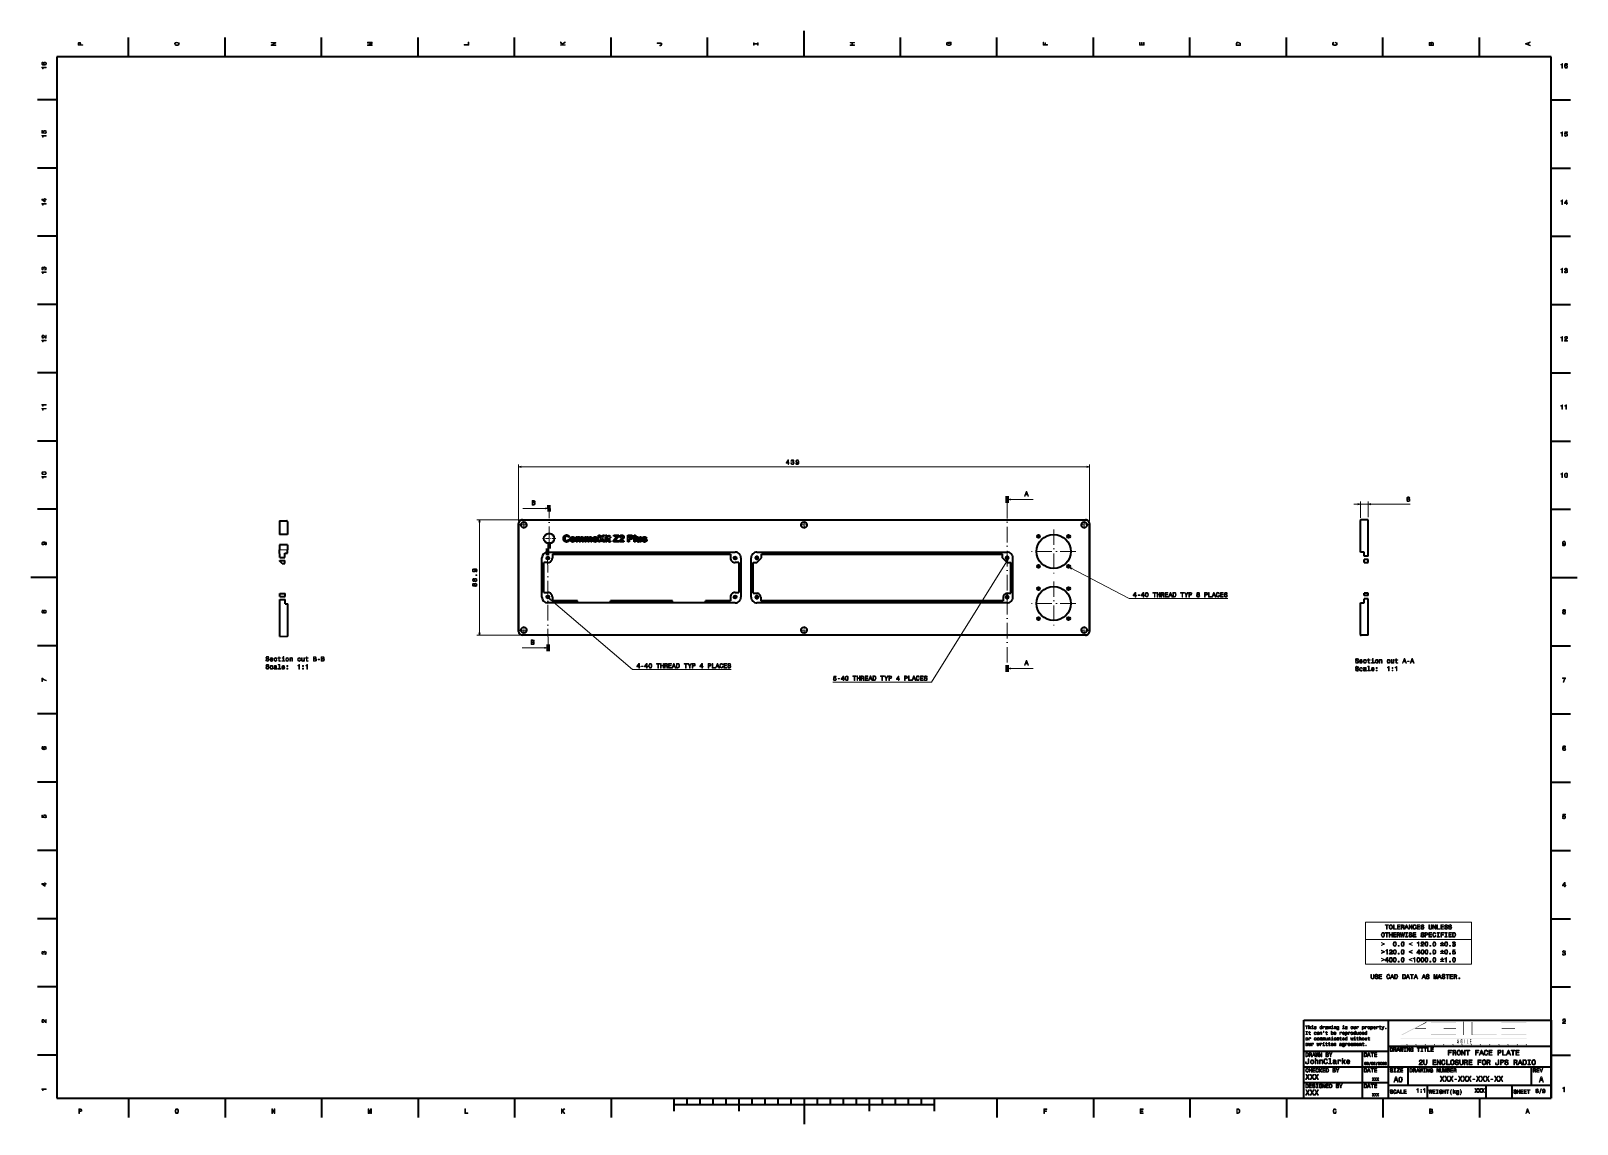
# Model space of a CAD drawing. Extents: x 0 to 1189, y 0 to 841.
import ezdxf

# ---------------------------------------------------------------- set-up
doc = ezdxf.new("R2010")
doc.units = 0
doc.linetypes.add('DASHDOT', pattern=[18.5, 12, -3, 0.5, -3])

msp = doc.modelspace()

# ---------------------------------------------------------------- linework, layer by layer
at = {"color": 7, "lineweight": 35}
for p, q in [((75.099998, 821), (75.099998, 836)), ((149.300003, 821), (149.300003, 836)), ((223.5, 821), (223.5, 836)), ((297.700012, 821), (297.700012, 836)), ((371.899994, 821), (371.899994, 836)), ((446.100006, 821), (446.100006, 836)), ((520.299988, 821), (520.299988, 836)), ((594.5, 821), (594.5, 841)), ((668.700012, 821), (668.700012, 836)), ((742.900024, 821), (742.900024, 836)), ((817.099976, 821), (817.099976, 836)), ((891.299988, 821), (891.299988, 836)), ((965.5, 821), (965.5, 836)), ((1039.699951, 821), (1039.699951, 836)), ((1113.900024, 821), (1113.900024, 836)), ((1169, 821), (20, 821)), ((20, 821), (20, 20)), ((1169, 20), (1169, 821)), ((20, 788), (5, 788)), ((1169, 788), (1184, 788)), ((20, 735.5), (5, 735.5)), ((1169, 735.5), (1184, 735.5)), ((20, 683), (5, 683)), ((1169, 683), (1184, 683)), ((20, 630.5), (5, 630.5)), ((1169, 630.5), (1184, 630.5)), ((20, 578), (5, 578)), ((1169, 578), (1184, 578)), ((20, 525.5), (5, 525.5)), ((1169, 525.5), (1184, 525.5)), ((20, 473), (5, 473)), ((191.18045, 464.114624), (196.680405, 464.13678)), ((191.18045, 464.114624), (191.222565, 453.664581)), ((378, 464.950012), (811, 464.950012)), ((1022.414429, 440), (1022.414429, 464.450012)), ((1028.414429, 464.950012), (1022.914429, 464.950012)), ((1028.414429, 436.843994), (1028.414429, 464.950012)), ((1169, 473), (1184, 473)), ((197.222519, 453.688782), (191.222565, 453.664581)), ((197.182419, 463.638794), (197.222519, 453.688782)), ((375, 379.049988), (375, 461.950012)), ((409.637146, 451.631805), (409.711578, 451.829529)), ((409.711578, 451.829529), (409.799561, 452.015564)), ((409.799561, 452.015564), (409.901123, 452.18988)), ((409.901123, 452.18988), (410.016174, 452.352478)), ((410.016174, 452.352478), (410.144775, 452.503357)), ((410.144775, 452.503357), (410.284393, 452.641144)), ((410.284393, 452.641144), (410.432556, 452.764435)), ((410.432556, 452.764435), (410.589233, 452.873199)), ((410.589233, 452.873199), (410.754425, 452.967468)), ((410.754425, 452.967468), (410.928162, 453.047241)), ((410.923676, 451.903503), (410.854614, 451.814514)), ((410.998566, 451.983124), (410.923676, 451.903503)), ((410.928162, 453.047241), (411.110413, 453.112518)), ((411.077881, 452.054352), (410.998566, 451.983124)), ((411.161591, 452.117218), (411.077881, 452.054352)), ((411.110413, 453.112518), (411.301147, 453.163269)), ((411.249695, 452.171692), (411.161591, 452.117218)), ((411.342224, 452.217773), (411.249695, 452.171692)), ((411.301147, 453.163269), (411.500458, 453.199554)), ((411.439148, 452.255463), (411.342224, 452.217773)), ((411.540466, 452.284821), (411.439148, 452.255463)), ((411.500458, 453.199554), (411.708252, 453.221313)), ((411.64621, 452.305756), (411.540466, 452.284821)), ((411.756348, 452.318329), (411.64621, 452.305756)), ((411.708252, 453.221313), (411.924622, 453.228546)), ((411.870911, 452.32251), (411.756348, 452.318329)), ((411.954132, 452.32016), (411.870911, 452.32251)), ((411.924622, 453.228546), (412.113647, 453.22287)), ((412.034851, 452.313049), (411.954132, 452.32016)), ((412.112976, 452.301239), (412.034851, 452.313049)), ((412.188599, 452.284698), (412.112976, 452.301239)), ((412.113647, 453.22287), (412.295471, 453.20578)), ((412.261688, 452.263428), (412.188599, 452.284698)), ((412.332214, 452.237427), (412.261688, 452.263428)), ((412.295471, 453.20578), (412.470062, 453.177307)), ((412.400208, 452.206696), (412.332214, 452.237427)), ((412.465637, 452.171234), (412.400208, 452.206696)), ((412.528564, 452.131073), (412.465637, 452.171234)), ((412.470062, 453.177307), (412.63739, 453.137451)), ((412.588928, 452.086151), (412.528564, 452.131073)), ((412.645996, 452.03717), (412.588928, 452.086151)), ((412.63739, 453.137451), (412.797516, 453.086212)), ((412.699005, 451.984741), (412.645996, 452.03717)), ((412.747986, 451.928864), (412.699005, 451.984741)), ((412.792908, 451.869568), (412.747986, 451.928864)), ((412.833771, 451.806824), (412.792908, 451.869568)), ((412.797516, 453.086212), (412.950378, 453.02356)), ((412.950378, 453.02356), (413.096039, 452.949554)), ((413.096039, 452.949554), (413.234436, 452.864136)), ((413.234436, 452.864136), (413.365631, 452.767334)), ((413.365631, 452.767334), (413.489563, 452.659149)), ((413.489563, 452.659149), (413.559418, 452.588867)), ((413.559418, 452.588867), (413.625671, 452.512756)), ((413.625671, 452.512756), (413.688354, 452.430725)), ((413.688354, 452.430725), (413.747437, 452.342865)), ((413.747437, 452.342865), (413.802917, 452.249115)), ((413.802917, 452.249115), (413.854858, 452.149475)), ((413.854858, 452.149475), (413.903198, 452.043976)), ((413.903198, 452.043976), (413.947968, 451.932587)), ((413.947968, 451.932587), (413.989136, 451.815338)), ((436.56665, 453.139038), (437.626709, 453.139038)), ((436.56665, 447.889008), (436.56665, 453.139038)), ((437.626709, 453.139038), (437.626709, 450.807678)), ((437.626709, 450.807678), (439.76825, 453.139038)), ((441.193542, 453.139038), (439.216736, 451.094177)), ((439.76825, 453.139038), (441.193542, 453.139038)), ((441.841736, 453.139038), (442.848022, 453.139038)), ((441.841736, 452.207916), (441.841736, 453.139038)), ((442.848022, 452.207916), (441.841736, 452.207916)), ((442.848022, 453.139038), (442.848022, 452.207916)), ((443.925964, 452.447845), (444.935852, 453.035156)), ((443.925964, 451.69223), (443.925964, 452.447845)), ((444.935852, 453.035156), (444.935852, 451.69223)), ((447.911804, 448.845184), (450.669312, 452.250885)), ((448.223389, 452.250885), (448.223389, 453.139038)), ((448.223389, 453.139038), (452.065979, 453.139038)), ((450.669312, 452.250885), (448.223389, 452.250885)), ((452.065979, 452.315369), (449.190308, 448.77356)), ((452.065979, 453.139038), (452.065979, 452.315369)), ((452.63562, 451.767761), (452.665039, 451.919861)), ((452.665039, 451.919861), (452.702087, 452.062561)), ((452.702087, 452.062561), (452.746826, 452.195892)), ((452.746826, 452.195892), (452.799225, 452.319824)), ((452.799225, 452.319824), (452.859283, 452.434387)), ((452.859283, 452.434387), (452.927002, 452.539581)), ((452.927002, 452.539581), (453.00238, 452.635376)), ((453.00238, 452.635376), (453.085449, 452.721771)), ((453.085449, 452.721771), (453.176147, 452.798828)), ((453.176147, 452.798828), (453.273041, 452.867523)), ((453.273041, 452.867523), (453.374695, 452.929016)), ((453.374695, 452.929016), (453.481049, 452.983276)), ((453.481049, 452.983276), (453.592133, 453.030304)), ((453.592133, 453.030304), (453.707947, 453.070099)), ((453.684662, 451.88382), (453.664764, 451.818298)), ((453.707733, 451.944336), (453.684662, 451.88382)), ((453.733948, 451.999847), (453.707733, 451.944336)), ((453.707947, 453.070099), (453.828491, 453.102631)), ((453.763306, 452.050354), (453.733948, 451.999847)), ((453.795837, 452.095825), (453.763306, 452.050354)), ((453.831482, 452.136292), (453.795837, 452.095825)), ((453.828491, 453.102631), (453.953735, 453.12796)), ((453.870026, 452.172363), (453.831482, 452.136292)), ((453.911133, 452.20462), (453.870026, 452.172363)), ((453.954834, 452.233093), (453.911133, 452.20462)), ((453.953735, 453.12796), (454.08374, 453.146057)), ((454.001099, 452.257751), (453.954834, 452.233093)), ((454.049927, 452.278656), (454.001099, 452.257751)), ((454.101379, 452.295715), (454.049927, 452.278656)), ((454.08374, 453.146057), (454.218475, 453.156891)), ((454.155396, 452.309021), (454.101379, 452.295715)), ((454.211975, 452.318512), (454.155396, 452.309021)), ((454.271118, 452.324188), (454.211975, 452.318512)), ((454.218475, 453.156891), (454.357941, 453.160522)), ((454.332855, 452.326111), (454.271118, 452.324188)), ((454.395233, 452.32428), (454.332855, 452.326111)), ((454.357941, 453.160522), (454.51001, 453.156311)), ((454.454834, 452.318848), (454.395233, 452.32428)), ((454.511688, 452.309814), (454.454834, 452.318848)), ((454.51001, 453.156311), (454.655457, 453.143738)), ((454.565796, 452.29715), (454.511688, 452.309814)), ((454.617126, 452.280884), (454.565796, 452.29715)), ((454.66571, 452.260986), (454.617126, 452.280884)), ((454.655457, 453.143738), (454.79425, 453.122803)), ((454.711517, 452.237488), (454.66571, 452.260986)), ((454.754578, 452.210358), (454.711517, 452.237488)), ((454.794891, 452.179596), (454.754578, 452.210358)), ((454.79425, 453.122803), (454.926331, 453.093475)), ((454.832458, 452.145233), (454.794891, 452.179596)), ((454.866791, 452.107513), (454.832458, 452.145233)), ((454.897522, 452.066681), (454.866791, 452.107513)), ((454.924683, 452.022705), (454.897522, 452.066681)), ((454.948181, 451.975647), (454.924683, 452.022705)), ((454.926331, 453.093475), (455.051788, 453.055756)), ((454.968079, 451.925446), (454.948181, 451.975647)), ((454.984344, 451.872131), (454.968079, 451.925446)), ((454.997009, 451.815735), (454.984344, 451.872131)), ((455.051788, 453.055756), (455.170563, 453.009674)), ((455.170563, 453.009674), (455.282715, 452.9552)), ((455.282715, 452.9552), (455.388184, 452.892365)), ((455.388184, 452.892365), (455.486938, 452.821106)), ((455.486938, 452.821106), (455.579102, 452.741516)), ((455.579102, 452.741516), (455.663483, 452.65567)), ((455.663483, 452.65567), (455.738953, 452.565735)), ((455.738953, 452.565735), (455.805603, 452.471741)), ((455.805603, 452.471741), (455.863312, 452.373657)), ((455.863312, 452.373657), (455.91217, 452.271484)), ((455.91217, 452.271484), (455.952148, 452.165222)), ((455.952148, 452.165222), (455.983215, 452.054901)), ((455.983215, 452.054901), (456.005432, 451.94046)), ((456.005432, 451.94046), (456.018738, 451.82196)), ((456.018738, 451.82196), (456.023193, 451.699402)), ((458.963318, 453.139038), (460.664368, 453.139038)), ((458.963318, 447.889008), (458.963318, 453.139038)), ((460.535461, 452.250885), (460.023346, 452.250885)), ((460.023346, 452.250885), (460.023346, 450.761108)), ((460.64624, 452.250549), (460.535461, 452.250885)), ((460.749329, 452.249451), (460.64624, 452.250549)), ((460.664368, 453.139038), (460.851013, 453.138245)), ((460.844757, 452.247681), (460.749329, 452.249451)), ((460.932556, 452.245148), (460.844757, 452.247681)), ((460.851013, 453.138245), (461.024231, 453.135864)), ((461.012634, 452.241943), (460.932556, 452.245148)), ((461.085083, 452.238007), (461.012634, 452.241943)), ((461.024231, 453.135864), (461.183929, 453.131927)), ((461.149872, 452.233337), (461.085083, 452.238007)), ((461.207001, 452.227966), (461.149872, 452.233337)), ((461.183929, 453.131927), (461.3302, 453.126404)), ((461.25647, 452.221893), (461.207001, 452.227966)), ((461.298248, 452.215088), (461.25647, 452.221893)), ((461.348938, 452.204376), (461.298248, 452.215088)), ((461.3302, 453.126404), (461.462982, 453.119324)), ((461.397797, 452.190857), (461.348938, 452.204376)), ((461.444885, 452.174591), (461.397797, 452.190857)), ((461.490173, 452.155487), (461.444885, 452.174591)), ((461.462982, 453.119324), (461.582306, 453.110657)), ((461.533691, 452.133606), (461.490173, 452.155487)), ((461.575439, 452.108948), (461.533691, 452.133606)), ((461.615356, 452.081451), (461.575439, 452.108948)), ((461.582306, 453.110657), (461.688171, 453.100403)), ((461.653503, 452.051208), (461.615356, 452.081451)), ((461.68985, 452.018158), (461.653503, 452.051208)), ((461.688171, 453.100403), (461.780548, 453.088593)), ((461.724426, 451.9823), (461.68985, 452.018158)), ((461.756378, 451.944061), (461.724426, 451.9823)), ((461.785004, 451.903809), (461.756378, 451.944061)), ((461.780548, 453.088593), (461.859497, 453.075195)), ((461.810242, 451.861542), (461.785004, 451.903809)), ((461.832123, 451.817291), (461.810242, 451.861542)), ((461.859497, 453.075195), (461.924927, 453.060242)), ((461.924927, 453.060242), (462.013733, 453.033813)), ((462.013733, 453.033813), (462.099548, 453.001862)), ((462.099548, 453.001862), (462.182465, 452.964355)), ((462.182465, 452.964355), (462.262451, 452.921295)), ((462.262451, 452.921295), (462.339478, 452.872681)), ((462.339478, 452.872681), (462.413574, 452.818512)), ((462.413574, 452.818512), (462.484741, 452.758789)), ((462.484741, 452.758789), (462.552948, 452.693512)), ((462.552948, 452.693512), (462.618225, 452.622711)), ((462.618225, 452.622711), (462.680573, 452.546326)), ((462.680573, 452.546326), (462.738403, 452.464874)), ((462.738403, 452.464874), (462.790161, 452.378815)), ((462.790161, 452.378815), (462.835815, 452.288116)), ((462.835815, 452.288116), (462.875397, 452.19281)), ((462.875397, 452.19281), (462.908875, 452.092865)), ((462.908875, 452.092865), (462.936279, 451.988312)), ((462.936279, 451.988312), (462.957581, 451.87915)), ((462.957581, 451.87915), (462.972778, 451.76535)), ((463.848022, 453.139038), (464.85437, 453.139038)), ((463.848022, 447.889008), (463.848022, 453.139038)), ((464.85437, 453.139038), (464.85437, 447.889008)), ((814, 461.950012), (814, 379.049988)), ((197.254761, 445.688843), (191.254822, 445.664642)), ((191.254822, 445.664642), (191.27005, 441.884064)), ((191.294586, 435.797424), (191.27005, 441.884064)), ((197.254761, 445.688843), (197.270004, 441.908264)), ((197.280945, 439.193573), (197.270004, 441.908264)), ((397.350006, 440), (541.650024, 440)), ((409.467926, 450.467468), (409.47467, 450.723755)), ((409.47467, 450.224884), (409.467926, 450.467468)), ((409.47467, 450.723755), (409.494995, 450.968323)), ((409.494873, 449.992828), (409.47467, 450.224884)), ((409.528503, 449.77124), (409.494873, 449.992828)), ((409.494995, 450.968323), (409.528839, 451.201202)), ((409.575623, 449.56015), (409.528503, 449.77124)), ((409.528839, 451.201202), (409.576233, 451.422363)), ((409.63623, 449.359558), (409.575623, 449.56015)), ((409.576233, 451.422363), (409.637146, 451.631805)), ((409.710297, 449.169434), (409.63623, 449.359558)), ((409.797821, 448.989807), (409.710297, 449.169434)), ((409.898804, 448.820709), (409.797821, 448.989807)), ((410.013245, 448.662079), (409.898804, 448.820709)), ((410.141174, 448.513947), (410.013245, 448.662079)), ((410.279541, 448.378204), (410.141174, 448.513947)), ((410.425385, 448.256744), (410.279541, 448.378204)), ((410.578674, 448.149567), (410.425385, 448.256744)), ((410.563812, 450.728699), (410.560181, 450.546265)), ((410.560181, 450.546265), (410.563782, 450.352875)), ((410.563782, 450.352875), (410.574524, 450.170959)), ((410.574707, 450.900787), (410.563812, 450.728699)), ((410.574524, 450.170959), (410.592407, 450.000488)), ((410.592896, 451.062469), (410.574707, 450.900787)), ((410.73938, 448.056702), (410.578674, 448.149567)), ((410.592407, 450.000488), (410.617493, 449.841492)), ((410.618347, 451.213776), (410.592896, 451.062469)), ((410.617493, 449.841492), (410.649719, 449.693939)), ((410.651062, 451.354706), (410.618347, 451.213776)), ((410.649719, 449.693939), (410.689087, 449.557861)), ((410.69104, 451.485229), (410.651062, 451.354706)), ((410.689087, 449.557861), (410.735657, 449.433228)), ((410.738281, 451.605377), (410.69104, 451.485229)), ((410.735657, 449.433228), (410.789368, 449.320068)), ((410.792816, 451.715149), (410.738281, 451.605377)), ((410.907532, 447.978119), (410.73938, 448.056702)), ((410.789368, 449.320068), (410.85025, 449.218353)), ((410.854614, 451.814514), (410.792816, 451.715149)), ((410.85025, 449.218353), (410.918304, 449.128113)), ((411.083191, 447.913818), (410.907532, 447.978119)), ((410.918304, 449.128113), (410.992065, 449.047821)), ((410.992065, 449.047821), (411.070129, 448.975983)), ((411.070129, 448.975983), (411.152527, 448.912598)), ((411.266235, 447.8638), (411.083191, 447.913818)), ((411.152527, 448.912598), (411.239166, 448.857666)), ((411.239166, 448.857666), (411.330139, 448.811188)), ((411.456757, 447.828064), (411.266235, 447.8638)), ((411.330139, 448.811188), (411.425385, 448.773132)), ((411.425385, 448.773132), (411.524963, 448.743561)), ((411.654724, 447.806641), (411.456757, 447.828064)), ((411.524963, 448.743561), (411.628784, 448.722443)), ((411.628784, 448.722443), (411.736938, 448.709747)), ((411.860168, 447.7995), (411.654724, 447.806641)), ((411.736938, 448.709747), (411.849396, 448.705536)), ((411.849396, 448.705536), (411.932739, 448.708221)), ((412.026245, 447.80365), (411.860168, 447.7995)), ((411.932739, 448.708221), (412.013702, 448.716278)), ((412.013702, 448.716278), (412.092316, 448.729706)), ((412.186401, 447.816193), (412.026245, 447.80365)), ((412.092316, 448.729706), (412.168549, 448.748505)), ((412.168549, 448.748505), (412.242432, 448.772675)), ((412.340637, 447.837036), (412.186401, 447.816193)), ((412.242432, 448.772675), (412.313965, 448.802216)), ((412.313965, 448.802216), (412.383118, 448.837128)), ((412.489014, 447.866241), (412.340637, 447.837036)), ((412.383118, 448.837128), (412.44989, 448.877441)), ((412.44989, 448.877441), (412.514313, 448.923096)), ((412.631439, 447.903809), (412.489014, 447.866241)), ((412.514313, 448.923096), (412.576385, 448.974121)), ((412.576385, 448.974121), (412.635559, 449.030914)), ((412.767975, 447.949677), (412.631439, 447.903809)), ((412.635559, 449.030914), (412.691284, 449.093872)), ((412.691284, 449.093872), (412.74353, 449.162994)), ((412.74353, 449.162994), (412.792419, 449.238281)), ((412.89859, 448.003937), (412.767975, 447.949677)), ((412.792419, 449.238281), (412.837799, 449.319702)), ((412.870605, 451.740631), (412.833771, 451.806824)), ((412.837799, 449.319702), (412.879761, 449.407288)), ((412.903381, 451.671021), (412.870605, 451.740631)), ((412.879761, 449.407288), (412.918304, 449.501038)), ((413.023315, 448.066498), (412.89859, 448.003937)), ((412.932129, 451.597961), (412.903381, 451.671021)), ((412.918304, 449.501038), (412.9534, 449.600952)), ((412.956848, 451.521484), (412.932129, 451.597961)), ((412.9534, 449.600952), (412.985046, 449.707031)), ((412.977478, 451.441559), (412.956848, 451.521484)), ((414.026733, 451.69223), (412.977478, 451.441559)), ((412.985046, 449.707031), (413.013306, 449.819275)), ((413.013306, 449.819275), (414.041077, 449.493378)), ((413.14212, 448.137421), (413.023315, 448.066498)), ((413.255005, 448.216705), (413.14212, 448.137421)), ((413.361816, 448.304565), (413.255005, 448.216705)), ((413.462341, 448.401276), (413.361816, 448.304565)), ((413.556641, 448.506836), (413.462341, 448.401276)), ((413.644653, 448.621216), (413.556641, 448.506836)), ((413.726379, 448.744476), (413.644653, 448.621216)), ((413.80188, 448.876556), (413.726379, 448.744476)), ((413.871063, 449.017517), (413.80188, 448.876556)), ((413.934021, 449.167297), (413.871063, 449.017517)), ((413.990662, 449.325928), (413.934021, 449.167297)), ((413.989136, 451.815338), (414.026733, 451.69223)), ((414.041077, 449.493378), (413.990662, 449.325928)), ((414.710754, 449.84433), (414.713226, 449.944305)), ((414.713226, 449.715271), (414.710754, 449.84433)), ((414.713226, 449.944305), (414.720642, 450.04361)), ((414.720642, 449.590149), (414.713226, 449.715271)), ((414.720642, 450.04361), (414.733002, 450.142273)), ((414.733002, 449.469025), (414.720642, 449.590149)), ((414.733002, 450.142273), (414.750305, 450.240265)), ((414.750305, 449.351868), (414.733002, 449.469025)), ((414.750305, 450.240265), (414.772522, 450.337646)), ((414.772522, 449.238678), (414.750305, 449.351868)), ((414.772522, 450.337646), (414.799713, 450.434387)), ((414.799713, 449.129456), (414.772522, 449.238678)), ((414.799713, 450.434387), (414.831848, 450.530457)), ((414.831848, 449.024231), (414.799713, 449.129456)), ((414.831848, 450.530457), (414.868896, 450.625885)), ((414.868896, 448.922974), (414.831848, 449.024231)), ((414.868896, 450.625885), (414.910919, 450.720703)), ((414.910919, 448.825684), (414.868896, 448.922974)), ((414.910919, 450.720703), (414.957855, 450.81485)), ((414.957855, 448.732391), (414.910919, 448.825684)), ((414.957855, 450.81485), (415.009338, 450.906433)), ((415.009552, 448.64328), (414.957855, 448.732391)), ((415.009338, 450.906433), (415.064941, 450.993622)), ((415.065796, 448.558563), (415.009552, 448.64328)), ((415.064941, 450.993622), (415.124634, 451.076355)), ((415.126587, 448.478241), (415.065796, 448.558563)), ((415.124634, 451.076355), (415.188477, 451.154633)), ((415.191925, 448.402344), (415.126587, 448.478241)), ((415.188477, 451.154633), (415.256439, 451.228455)), ((415.26181, 448.330841), (415.191925, 448.402344)), ((415.256439, 451.228455), (415.328491, 451.297882)), ((415.336243, 448.263763), (415.26181, 448.330841)), ((415.328491, 451.297882), (415.404724, 451.362823)), ((415.415222, 448.20108), (415.336243, 448.263763)), ((415.404724, 451.362823), (415.485016, 451.42334)), ((415.498779, 448.142792), (415.415222, 448.20108)), ((415.485016, 451.42334), (415.569458, 451.479431)), ((415.586853, 448.088898), (415.498779, 448.142792)), ((415.569458, 451.479431), (415.657959, 451.531067)), ((415.679443, 448.039429), (415.586853, 448.088898)), ((415.657959, 451.531067), (415.749634, 451.578033)), ((415.774841, 447.994537), (415.679443, 448.039429)), ((415.744812, 449.901154), (415.742126, 449.790619)), ((415.742126, 449.790619), (415.744812, 449.680115)), ((415.752869, 450.006348), (415.744812, 449.901154)), ((415.744812, 449.680115), (415.752869, 449.57489)), ((415.749634, 451.578033), (415.843414, 451.620026)), ((415.766296, 450.106262), (415.752869, 450.006348)), ((415.752869, 449.57489), (415.766296, 449.474976)), ((415.785095, 450.200897), (415.766296, 450.106262)), ((415.766296, 449.474976), (415.785095, 449.380371)), ((415.871216, 447.954346), (415.774841, 447.994537)), ((415.809265, 450.290192), (415.785095, 450.200897)), ((415.785095, 449.380371), (415.809265, 449.291046)), ((415.838837, 450.374207), (415.809265, 450.290192)), ((415.809265, 449.291046), (415.838837, 449.207031)), ((415.873749, 450.452942), (415.838837, 450.374207)), ((415.838837, 449.207031), (415.873749, 449.128326)), ((415.843414, 451.620026), (415.939301, 451.657104)), ((415.968506, 447.918884), (415.871216, 447.954346)), ((415.914032, 450.526337), (415.873749, 450.452942)), ((415.873749, 449.128326), (415.914032, 449.054901)), ((415.959717, 450.594452), (415.914032, 450.526337)), ((415.914032, 449.054901), (415.959717, 448.986786)), ((415.939301, 451.657104), (416.037292, 451.689209)), ((416.010742, 450.657257), (415.959717, 450.594452)), ((415.959717, 448.986786), (416.010742, 448.923981)), ((416.066803, 447.888153), (415.968506, 447.918884)), ((416.065674, 450.714417), (416.010742, 450.657257)), ((416.010742, 448.923981), (416.065674, 448.866821)), ((416.037292, 451.689209), (416.13739, 451.7164)), ((416.123169, 450.765564), (416.065674, 450.714417)), ((416.065674, 448.866821), (416.123169, 448.815674)), ((416.166077, 447.862152), (416.066803, 447.888153)), ((416.183167, 450.810699), (416.123169, 450.765564)), ((416.123169, 448.815674), (416.183167, 448.770569)), ((416.13739, 451.7164), (416.239624, 451.738647)), ((416.266296, 447.840881), (416.166077, 447.862152)), ((416.245667, 450.849792), (416.183167, 450.810699)), ((416.183167, 448.770569), (416.245667, 448.731445)), ((416.239624, 451.738647), (416.343994, 451.755951)), ((416.310669, 450.882874), (416.245667, 450.849792)), ((416.245667, 448.731445), (416.310669, 448.698364)), ((416.367462, 447.824341), (416.266296, 447.840881)), ((416.378174, 450.909973), (416.310669, 450.882874)), ((416.310669, 448.698364), (416.378174, 448.671295)), ((416.343994, 451.755951), (416.450439, 451.76828)), ((416.469604, 447.812531), (416.367462, 447.824341)), ((416.448181, 450.93103), (416.378174, 450.909973)), ((416.378174, 448.671295), (416.448181, 448.650238)), ((416.520691, 450.946045), (416.448181, 450.93103)), ((416.448181, 448.650238), (416.520691, 448.635193)), ((416.450439, 451.76828), (416.55899, 451.775696)), ((416.572754, 447.80545), (416.469604, 447.812531)), ((416.595703, 450.955078), (416.520691, 450.946045)), ((416.520691, 448.635193), (416.595703, 448.62616)), ((416.55899, 451.775696), (416.669678, 451.778168)), ((416.676819, 447.80307), (416.572754, 447.80545)), ((416.673248, 450.958099), (416.595703, 450.955078)), ((416.595703, 448.62616), (416.673248, 448.623169)), ((416.669678, 451.778168), (416.839172, 451.772583)), ((416.750763, 450.955078), (416.673248, 450.958099)), ((416.673248, 448.623169), (416.750763, 448.62616)), ((416.842957, 447.808746), (416.676819, 447.80307)), ((416.825745, 450.946045), (416.750763, 450.955078)), ((416.750763, 448.62616), (416.825745, 448.635193)), ((416.898163, 450.93103), (416.825745, 450.946045)), ((416.825745, 448.635193), (416.898163, 448.650238)), ((416.839172, 451.772583), (417.002441, 451.755768)), ((417.003357, 447.825775), (416.842957, 447.808746)), ((416.968048, 450.909973), (416.898163, 450.93103)), ((416.898163, 448.650238), (416.968048, 448.671295)), ((417.0354, 450.882874), (416.968048, 450.909973)), ((416.968048, 448.671295), (417.0354, 448.698364)), ((417.002441, 451.755768), (417.159454, 451.727722)), ((417.157959, 447.854156), (417.003357, 447.825775)), ((417.100189, 450.849792), (417.0354, 450.882874)), ((417.0354, 448.698364), (417.100189, 448.731445)), ((417.162445, 450.810699), (417.100189, 450.849792)), ((417.100189, 448.731445), (417.162445, 448.770569)), ((417.306824, 447.89389), (417.157959, 447.854156)), ((417.159454, 451.727722), (417.310242, 451.688507)), ((417.222168, 450.765564), (417.162445, 450.810699)), ((417.162445, 448.770569), (417.222168, 448.815674)), ((417.279358, 450.714417), (417.222168, 450.765564)), ((417.222168, 448.815674), (417.279358, 448.866821)), ((417.333984, 450.657257), (417.279358, 450.714417)), ((417.279358, 448.866821), (417.333984, 448.923981)), ((417.44989, 447.944977), (417.306824, 447.89389)), ((417.310242, 451.688507), (417.454834, 451.638062)), ((417.384644, 450.594513), (417.333984, 450.657257)), ((417.333984, 448.923981), (417.384644, 448.986877)), ((417.430023, 450.526642), (417.384644, 450.594513)), ((417.384644, 448.986877), (417.430023, 449.055206)), ((417.470032, 450.453583), (417.430023, 450.526642)), ((417.430023, 449.055206), (417.470032, 449.128967)), ((417.587219, 448.007416), (417.44989, 447.944977)), ((417.454834, 451.638062), (417.59317, 451.576416)), ((417.5047, 450.375366), (417.470032, 450.453583)), ((417.470032, 449.128967), (417.5047, 449.208191)), ((417.534058, 450.291992), (417.5047, 450.375366)), ((417.5047, 449.208191), (417.534058, 449.292847)), ((417.558075, 450.203461), (417.534058, 450.291992)), ((417.534058, 449.292847), (417.558075, 449.382935)), ((417.576752, 450.109772), (417.558075, 450.203461)), ((417.558075, 449.382935), (417.576752, 449.478485)), ((417.590088, 450.010925), (417.576752, 450.109772)), ((417.576752, 449.478485), (417.590088, 449.579468)), ((417.718781, 448.081207), (417.587219, 448.007416)), ((417.598083, 449.906952), (417.590088, 450.010925)), ((417.590088, 449.579468), (417.598083, 449.685913)), ((417.59317, 451.576416), (417.725281, 451.50354)), ((417.600769, 449.797791), (417.598083, 449.906952)), ((417.598083, 449.685913), (417.600769, 449.797791)), ((417.844574, 448.166351), (417.718781, 448.081207)), ((417.725281, 451.50354), (417.851166, 451.419495)), ((417.9646, 448.262848), (417.844574, 448.166351)), ((417.851166, 451.419495), (417.970825, 451.324219)), ((418.078857, 448.370697), (417.9646, 448.262848)), ((417.970825, 451.324219), (418.084229, 451.217712)), ((418.184662, 448.487183), (418.078857, 448.370697)), ((418.084229, 451.217712), (418.189026, 451.102692)), ((418.279327, 448.609558), (418.184662, 448.487183)), ((418.189026, 451.102692), (418.282776, 450.98172)), ((418.362854, 448.737854), (418.279327, 448.609558)), ((418.282776, 450.98172), (418.365479, 450.854858)), ((418.435242, 448.87207), (418.362854, 448.737854)), ((418.365479, 450.854858), (418.437195, 450.722076)), ((418.496521, 449.012177), (418.435242, 448.87207)), ((418.437195, 450.722076), (418.497864, 450.583405)), ((418.546631, 449.158203), (418.496521, 449.012177)), ((418.497864, 450.583405), (418.547485, 450.438812)), ((418.585602, 449.31012), (418.546631, 449.158203)), ((418.547485, 450.438812), (418.58609, 450.28833)), ((418.613464, 449.467957), (418.585602, 449.31012)), ((418.58609, 450.28833), (418.613647, 450.131897)), ((418.630157, 449.631714), (418.613464, 449.467957)), ((418.613647, 450.131897), (418.630188, 449.969604)), ((418.635742, 449.801361), (418.630157, 449.631714)), ((418.630188, 449.969604), (418.635742, 449.801361)), ((419.348389, 447.889008), (419.348389, 451.69223)), ((419.348389, 451.69223), (420.275909, 451.69223)), ((420.354675, 447.889008), (419.348389, 447.889008)), ((420.275909, 451.69223), (420.275909, 451.172974)), ((420.275909, 451.172974), (420.37735, 451.287964)), ((420.355499, 449.843384), (420.354675, 449.736908)), ((420.354675, 449.736908), (420.354675, 447.889008)), ((420.35791, 449.943604), (420.355499, 449.843384)), ((420.361938, 450.037628), (420.35791, 449.943604)), ((420.367584, 450.125397), (420.361938, 450.037628)), ((420.374817, 450.20694), (420.367584, 450.125397)), ((420.383698, 450.282257), (420.374817, 450.20694)), ((420.37735, 451.287964), (420.482605, 451.390839)), ((420.394165, 450.351318), (420.383698, 450.282257)), ((420.40625, 450.414185), (420.394165, 450.351318)), ((420.419952, 450.470795), (420.40625, 450.414185)), ((420.435242, 450.521179), (420.419952, 450.470795)), ((420.452454, 450.567352), (420.435242, 450.521179)), ((420.471741, 450.611298), (420.452454, 450.567352)), ((420.493103, 450.653015), (420.471741, 450.611298)), ((420.482605, 451.390839), (420.591675, 451.481628)), ((420.516632, 450.692505), (420.493103, 450.653015)), ((420.542236, 450.729797), (420.516632, 450.692505)), ((420.570007, 450.764862), (420.542236, 450.729797)), ((420.599854, 450.797699), (420.570007, 450.764862)), ((420.591675, 451.481628), (420.704498, 451.560303)), ((420.631805, 450.828308), (420.599854, 450.797699)), ((420.665894, 450.856689), (420.631805, 450.828308)), ((420.702057, 450.882874), (420.665894, 450.856689)), ((420.739777, 450.906708), (420.702057, 450.882874)), ((420.704498, 451.560303), (420.821136, 451.626862)), ((420.778412, 450.928009), (420.739777, 450.906708)), ((420.817993, 450.946808), (420.778412, 450.928009)), ((420.85849, 450.963104), (420.817993, 450.946808)), ((420.821136, 451.626862), (420.941589, 451.681335)), ((420.899902, 450.976898), (420.85849, 450.963104)), ((420.942291, 450.988159), (420.899902, 450.976898)), ((420.941589, 451.681335), (421.065796, 451.723694)), ((420.985596, 450.996948), (420.942291, 450.988159)), ((421.029816, 451.003204), (420.985596, 450.996948)), ((421.074951, 451.006958), (421.029816, 451.003204)), ((421.065796, 451.723694), (421.193848, 451.753967)), ((421.121063, 451.00824), (421.074951, 451.006958)), ((421.158936, 451.007446), (421.121063, 451.00824)), ((421.19519, 451.005066), (421.158936, 451.007446)), ((421.193848, 451.753967), (421.325653, 451.772125)), ((421.229858, 451.001129), (421.19519, 451.005066)), ((421.262878, 450.995605), (421.229858, 451.001129)), ((421.294312, 450.988525), (421.262878, 450.995605)), ((421.324097, 450.979858), (421.294312, 450.988525)), ((421.352295, 450.969604), (421.324097, 450.979858)), ((421.325653, 451.772125), (421.461273, 451.778168)), ((421.378906, 450.957794), (421.352295, 450.969604)), ((421.40387, 450.944397), (421.378906, 450.957794)), ((421.427246, 450.929443), (421.40387, 450.944397)), ((421.449219, 450.912872), (421.427246, 450.929443)), ((421.470032, 450.894623), (421.449219, 450.912872)), ((421.461273, 451.778168), (421.533356, 451.776672)), ((421.489624, 450.874756), (421.470032, 450.894623)), ((421.508057, 450.853241), (421.489624, 450.874756)), ((421.525269, 450.830078), (421.508057, 450.853241)), ((421.541351, 450.805237), (421.525269, 450.830078)), ((421.533356, 451.776672), (421.603516, 451.772156)), ((421.556213, 450.778778), (421.541351, 450.805237)), ((421.569916, 450.750671), (421.556213, 450.778778)), ((421.582458, 450.720917), (421.569916, 450.750671)), ((421.593781, 450.689514), (421.582458, 450.720917)), ((421.604004, 450.65332), (421.593781, 450.689514)), ((421.603516, 451.772156), (421.671753, 451.764648)), ((421.613098, 450.609283), (421.604004, 450.65332)), ((421.621155, 450.557343), (421.613098, 450.609283)), ((421.628174, 450.497559), (421.621155, 450.557343)), ((421.634064, 450.429871), (421.628174, 450.497559)), ((421.638916, 450.354309), (421.634064, 450.429871)), ((421.642639, 450.270874), (421.638916, 450.354309)), ((421.645325, 450.179535), (421.642639, 450.270874)), ((421.646973, 450.080353), (421.645325, 450.179535)), ((421.647491, 449.973267), (421.646973, 450.080353)), ((421.647491, 447.889008), (421.647491, 449.973267)), ((422.653809, 447.889008), (421.647491, 447.889008)), ((421.671753, 451.764648), (421.738037, 451.75412)), ((421.738037, 451.75412), (421.802368, 451.74057)), ((421.802368, 451.74057), (421.864807, 451.72403)), ((421.864807, 451.72403), (421.925293, 451.704468)), ((421.925293, 451.704468), (421.983826, 451.681915)), ((421.983826, 451.681915), (422.040466, 451.656342)), ((422.040466, 451.656342), (422.095154, 451.627777)), ((422.095154, 451.627777), (422.147888, 451.596161)), ((422.147888, 451.596161), (422.19873, 451.561432)), ((422.19873, 451.561432), (422.247589, 451.523651)), ((422.247589, 451.523651), (422.294556, 451.482788)), ((422.294556, 451.482788), (422.339539, 451.438873)), ((422.339539, 451.438873), (422.382629, 451.391846)), ((422.382629, 451.391846), (422.423767, 451.341736)), ((422.423767, 451.341736), (422.463013, 451.288574)), ((422.463013, 451.288574), (422.500275, 451.2323)), ((422.500275, 451.2323), (422.535614, 451.172974)), ((422.535614, 451.172974), (422.586151, 451.2323)), ((422.586151, 451.2323), (422.637482, 451.288574)), ((422.637482, 451.288574), (422.689575, 451.341736)), ((422.654633, 449.819977), (422.653809, 449.715424)), ((422.653809, 449.715424), (422.653809, 447.889008)), ((422.657104, 449.918762), (422.654633, 449.819977)), ((422.661194, 450.01178), (422.657104, 449.918762)), ((422.666992, 450.09903), (422.661194, 450.01178)), ((422.674377, 450.180511), (422.666992, 450.09903)), ((422.683472, 450.256256), (422.674377, 450.180511)), ((422.694153, 450.326202), (422.683472, 450.256256)), ((422.689575, 451.341736), (422.742493, 451.391846)), ((422.706512, 450.390411), (422.694153, 450.326202)), ((422.72052, 450.448822), (422.706512, 450.390411)), ((422.736176, 450.501495), (422.72052, 450.448822)), ((422.753662, 450.550079), (422.736176, 450.501495)), ((422.742493, 451.391846), (422.796143, 451.438873)), ((422.773254, 450.596252), (422.753662, 450.550079)), ((422.794922, 450.640015), (422.773254, 450.596252)), ((422.818665, 450.681396), (422.794922, 450.640015)), ((422.796143, 451.438873), (422.850616, 451.482788)), ((422.844482, 450.720398), (422.818665, 450.681396)), ((422.872375, 450.756958), (422.844482, 450.720398)), ((422.850616, 451.482788), (422.905884, 451.523651)), ((422.902374, 450.791138), (422.872375, 450.756958)), ((422.934418, 450.822937), (422.902374, 450.791138)), ((422.905884, 451.523651), (422.961914, 451.561432)), ((422.968567, 450.852325), (422.934418, 450.822937)), ((422.961914, 451.561432), (423.018738, 451.59613)), ((423.004761, 450.879303), (422.968567, 450.852325)), ((423.042236, 450.903809), (423.004761, 450.879303)), ((423.018738, 451.59613), (423.076385, 451.627777)), ((423.080261, 450.92572), (423.042236, 450.903809)), ((423.076385, 451.627777), (423.134796, 451.656342)), ((423.118744, 450.945068), (423.080261, 450.92572)), ((423.157745, 450.961823), (423.118744, 450.945068)), ((423.134796, 451.656342), (423.19397, 451.681915)), ((423.197266, 450.975983), (423.157745, 450.961823)), ((423.19397, 451.681915), (423.253967, 451.704468)), ((423.237244, 450.98761), (423.197266, 450.975983)), ((423.27774, 450.996613), (423.237244, 450.98761)), ((423.253967, 451.704468), (423.314758, 451.72403)), ((423.318756, 451.003082), (423.27774, 450.996613)), ((423.314758, 451.72403), (423.376312, 451.74057)), ((423.36026, 451.006927), (423.318756, 451.003082)), ((423.402283, 451.00824), (423.36026, 451.006927)), ((423.376312, 451.74057), (423.43866, 451.75412)), ((423.458801, 451.006073), (423.402283, 451.00824)), ((423.43866, 451.75412), (423.50177, 451.764648)), ((423.512268, 450.999634), (423.458801, 451.006073)), ((423.50177, 451.764648), (423.565735, 451.772156)), ((423.562775, 450.988892), (423.512268, 450.999634)), ((423.61026, 450.973846), (423.562775, 450.988892)), ((423.565735, 451.772156), (423.630432, 451.776672)), ((423.654724, 450.954498), (423.61026, 450.973846)), ((423.630432, 451.776672), (423.695923, 451.778168)), ((423.696228, 450.930878), (423.654724, 450.954498)), ((423.695923, 451.778168), (423.778442, 451.776489)), ((423.73468, 450.902954), (423.696228, 450.930878)), ((423.770142, 450.870697), (423.73468, 450.902954)), ((423.802551, 450.834167), (423.770142, 450.870697)), ((423.778442, 451.776489), (423.858368, 451.771362)), ((423.832001, 450.793365), (423.802551, 450.834167)), ((423.851746, 450.756409), (423.832001, 450.793365)), ((423.869385, 450.711426), (423.851746, 450.756409)), ((423.858368, 451.771362), (423.93573, 451.762878)), ((423.884979, 450.658417), (423.869385, 450.711426)), ((423.898499, 450.597382), (423.884979, 450.658417)), ((423.909912, 450.528351), (423.898499, 450.597382)), ((423.91925, 450.451294), (423.909912, 450.528351)), ((423.926514, 450.36618), (423.91925, 450.451294)), ((423.931702, 450.273071), (423.926514, 450.36618)), ((423.934814, 450.171936), (423.931702, 450.273071)), ((423.935852, 450.062805), (423.934814, 450.171936)), ((423.93573, 451.762878), (424.010498, 451.750946)), ((423.935852, 447.889008), (423.935852, 450.062805)), ((424.942169, 447.889008), (423.935852, 447.889008)), ((424.010498, 451.750946), (424.082703, 451.735657)), ((424.082703, 451.735657), (424.152313, 451.716949)), ((424.152313, 451.716949), (424.21936, 451.694824)), ((424.21936, 451.694824), (424.283813, 451.669312)), ((424.283813, 451.669312), (424.345703, 451.640381)), ((424.345703, 451.640381), (424.404999, 451.608063)), ((424.404999, 451.608063), (424.461548, 451.572449)), ((424.461548, 451.572449), (424.515137, 451.533661)), ((424.515137, 451.533661), (424.565826, 451.491669)), ((424.565826, 451.491669), (424.613586, 451.446472)), ((424.613586, 451.446472), (424.658356, 451.398132)), ((424.658356, 451.398132), (424.700226, 451.346588)), ((424.700226, 451.346588), (424.739136, 451.29184)), ((424.739136, 451.29184), (424.775146, 451.233917)), ((424.775146, 451.233917), (424.808197, 451.172791)), ((424.808197, 451.172791), (424.838318, 451.10849)), ((424.838318, 451.10849), (424.858032, 451.056793)), ((424.858032, 451.056793), (424.875702, 450.999054)), ((424.875702, 450.999054), (424.891296, 450.935303)), ((424.891296, 450.935303), (424.904785, 450.86554)), ((424.904785, 450.86554), (424.916199, 450.789764)), ((424.916199, 450.789764), (424.925537, 450.707977)), ((424.925537, 450.707977), (424.932831, 450.620178)), ((424.932831, 450.620178), (424.938019, 450.526337)), ((424.938019, 450.526337), (424.941132, 450.426514)), ((424.941132, 450.426514), (424.942169, 450.320648)), ((424.942169, 450.320648), (424.942169, 447.889008)), ((425.86969, 447.889008), (425.86969, 451.69223)), ((425.86969, 451.69223), (426.797241, 451.69223)), ((426.876007, 447.889008), (425.86969, 447.889008)), ((426.797241, 451.69223), (426.797241, 451.172974)), ((426.797241, 451.172974), (426.898682, 451.287964)), ((426.876831, 449.843384), (426.876007, 449.736908)), ((426.876007, 449.736908), (426.876007, 447.889008)), ((426.879211, 449.943604), (426.876831, 449.843384)), ((426.88324, 450.037628), (426.879211, 449.943604)), ((426.888916, 450.125397), (426.88324, 450.037628)), ((426.896149, 450.20694), (426.888916, 450.125397)), ((426.905029, 450.282257), (426.896149, 450.20694)), ((426.898682, 451.287964), (427.003906, 451.390839)), ((426.915466, 450.351318), (426.905029, 450.282257)), ((426.927551, 450.414185), (426.915466, 450.351318)), ((426.941284, 450.470795), (426.927551, 450.414185)), ((426.956604, 450.521179), (426.941284, 450.470795)), ((426.973755, 450.567352), (426.956604, 450.521179)), ((426.993042, 450.611298), (426.973755, 450.567352)), ((427.014435, 450.653015), (426.993042, 450.611298)), ((427.003906, 451.390839), (427.112976, 451.481628)), ((427.037964, 450.692505), (427.014435, 450.653015)), ((427.063568, 450.729797), (427.037964, 450.692505)), ((427.091309, 450.764862), (427.063568, 450.729797)), ((427.121155, 450.797699), (427.091309, 450.764862)), ((427.112976, 451.481628), (427.22583, 451.560303)), ((427.153137, 450.828308), (427.121155, 450.797699)), ((427.187195, 450.856689), (427.153137, 450.828308)), ((427.223389, 450.882874), (427.187195, 450.856689)), ((427.261108, 450.906708), (427.223389, 450.882874)), ((427.22583, 451.560303), (427.342468, 451.626862)), ((427.299744, 450.928009), (427.261108, 450.906708)), ((427.339294, 450.946808), (427.299744, 450.928009)), ((427.379822, 450.963104), (427.339294, 450.946808)), ((427.342468, 451.626862), (427.462891, 451.681335)), ((427.421234, 450.976898), (427.379822, 450.963104)), ((427.463623, 450.988159), (427.421234, 450.976898)), ((427.462891, 451.681335), (427.587097, 451.723694)), ((427.506897, 450.996948), (427.463623, 450.988159)), ((427.551147, 451.003204), (427.506897, 450.996948)), ((427.596283, 451.006958), (427.551147, 451.003204)), ((427.587097, 451.723694), (427.715149, 451.753967)), ((427.642395, 451.00824), (427.596283, 451.006958)), ((427.680237, 451.007446), (427.642395, 451.00824)), ((427.716492, 451.005066), (427.680237, 451.007446)), ((427.715149, 451.753967), (427.846985, 451.772125)), ((427.75116, 451.001129), (427.716492, 451.005066)), ((427.78418, 450.995605), (427.75116, 451.001129)), ((427.815613, 450.988525), (427.78418, 450.995605)), ((427.845428, 450.979858), (427.815613, 450.988525)), ((427.873627, 450.969604), (427.845428, 450.979858)), ((427.846985, 451.772125), (427.982605, 451.778168)), ((427.900208, 450.957794), (427.873627, 450.969604)), ((427.925201, 450.944397), (427.900208, 450.957794)), ((427.948547, 450.929443), (427.925201, 450.944397)), ((427.97052, 450.912872), (427.948547, 450.929443)), ((427.991333, 450.894623), (427.97052, 450.912872)), ((427.982605, 451.778168), (428.054688, 451.776672)), ((428.010925, 450.874756), (427.991333, 450.894623)), ((428.029358, 450.853241), (428.010925, 450.874756)), ((428.0466, 450.830078), (428.029358, 450.853241)), ((428.062683, 450.805237), (428.0466, 450.830078)), ((428.054688, 451.776672), (428.124817, 451.772156)), ((428.077545, 450.778778), (428.062683, 450.805237)), ((428.091248, 450.750671), (428.077545, 450.778778)), ((428.10376, 450.720917), (428.091248, 450.750671)), ((428.115112, 450.689514), (428.10376, 450.720917)), ((428.125305, 450.65332), (428.115112, 450.689514)), ((428.124817, 451.772156), (428.193054, 451.764648)), ((428.13443, 450.609283), (428.125305, 450.65332)), ((428.142487, 450.557343), (428.13443, 450.609283)), ((428.149475, 450.497559), (428.142487, 450.557343)), ((428.155396, 450.429871), (428.149475, 450.497559)), ((428.160217, 450.354309), (428.155396, 450.429871)), ((428.163971, 450.270874), (428.160217, 450.354309)), ((428.166656, 450.179535), (428.163971, 450.270874)), ((428.168274, 450.080353), (428.166656, 450.179535)), ((428.168823, 449.973267), (428.168274, 450.080353)), ((428.168823, 447.889008), (428.168823, 449.973267)), ((429.17511, 447.889008), (428.168823, 447.889008)), ((428.193054, 451.764648), (428.259338, 451.75412)), ((428.259338, 451.75412), (428.3237, 451.74057)), ((428.3237, 451.74057), (428.386108, 451.72403)), ((428.386108, 451.72403), (428.446594, 451.704468)), ((428.446594, 451.704468), (428.505157, 451.681915)), ((428.505157, 451.681915), (428.561768, 451.656342)), ((428.561768, 451.656342), (428.616455, 451.627777)), ((428.616455, 451.627777), (428.669189, 451.596161)), ((428.669189, 451.596161), (428.720032, 451.561432)), ((428.720032, 451.561432), (428.768921, 451.523651)), ((428.768921, 451.523651), (428.815857, 451.482788)), ((428.815857, 451.482788), (428.86087, 451.438873)), ((428.86087, 451.438873), (428.903961, 451.391846)), ((428.903961, 451.391846), (428.945099, 451.341736)), ((428.945099, 451.341736), (428.984314, 451.288574)), ((428.984314, 451.288574), (429.021606, 451.2323)), ((429.021606, 451.2323), (429.056946, 451.172974)), ((429.056946, 451.172974), (429.107483, 451.2323)), ((429.107483, 451.2323), (429.158783, 451.288574)), ((429.158783, 451.288574), (429.210876, 451.341736)), ((429.175934, 449.819977), (429.17511, 449.715424)), ((429.17511, 449.715424), (429.17511, 447.889008)), ((429.178406, 449.918762), (429.175934, 449.819977)), ((429.182556, 450.01178), (429.178406, 449.918762)), ((429.188293, 450.09903), (429.182556, 450.01178)), ((429.195709, 450.180511), (429.188293, 450.09903)), ((429.204773, 450.256256), (429.195709, 450.180511)), ((429.215485, 450.326202), (429.204773, 450.256256)), ((429.210876, 451.341736), (429.263794, 451.391846)), ((429.227844, 450.390411), (429.215485, 450.326202)), ((429.241821, 450.448822), (429.227844, 450.390411)), ((429.257507, 450.501495), (429.241821, 450.448822)), ((429.274994, 450.550079), (429.257507, 450.501495)), ((429.263794, 451.391846), (429.317474, 451.438873)), ((429.294586, 450.596252), (429.274994, 450.550079)), ((429.316254, 450.640015), (429.294586, 450.596252)), ((429.339996, 450.681396), (429.316254, 450.640015)), ((429.317474, 451.438873), (429.371948, 451.482788)), ((429.365814, 450.720398), (429.339996, 450.681396)), ((429.393707, 450.756958), (429.365814, 450.720398)), ((429.371948, 451.482788), (429.427185, 451.523651)), ((429.423706, 450.791138), (429.393707, 450.756958)), ((429.45575, 450.822937), (429.423706, 450.791138)), ((429.427185, 451.523651), (429.483246, 451.561432)), ((429.489868, 450.852325), (429.45575, 450.822937)), ((429.483246, 451.561432), (429.54007, 451.59613)), ((429.526062, 450.879303), (429.489868, 450.852325)), ((429.563568, 450.903809), (429.526062, 450.879303)), ((429.54007, 451.59613), (429.597717, 451.627777)), ((429.601562, 450.92572), (429.563568, 450.903809)), ((429.597717, 451.627777), (429.656128, 451.656342)), ((429.640076, 450.945068), (429.601562, 450.92572)), ((429.679077, 450.961823), (429.640076, 450.945068)), ((429.656128, 451.656342), (429.715302, 451.681915)), ((429.718567, 450.975983), (429.679077, 450.961823)), ((429.715302, 451.681915), (429.775269, 451.704468)), ((429.758545, 450.98761), (429.718567, 450.975983)), ((429.799072, 450.996613), (429.758545, 450.98761)), ((429.775269, 451.704468), (429.83606, 451.72403)), ((429.840088, 451.003082), (429.799072, 450.996613)), ((429.83606, 451.72403), (429.897614, 451.74057)), ((429.881592, 451.006927), (429.840088, 451.003082)), ((429.923584, 451.00824), (429.881592, 451.006927)), ((429.897614, 451.74057), (429.959961, 451.75412)), ((429.980103, 451.006073), (429.923584, 451.00824)), ((429.959961, 451.75412), (430.023102, 451.764648)), ((430.0336, 450.999634), (429.980103, 451.006073)), ((430.023102, 451.764648), (430.087036, 451.772156)), ((430.084106, 450.988892), (430.0336, 450.999634)), ((430.131592, 450.973846), (430.084106, 450.988892)), ((430.087036, 451.772156), (430.151733, 451.776672)), ((430.176056, 450.954498), (430.131592, 450.973846)), ((430.151733, 451.776672), (430.217224, 451.778168)), ((430.217529, 450.930878), (430.176056, 450.954498)), ((430.217224, 451.778168), (430.299744, 451.776489)), ((430.255981, 450.902954), (430.217529, 450.930878)), ((430.291443, 450.870697), (430.255981, 450.902954)), ((430.323883, 450.834167), (430.291443, 450.870697)), ((430.299744, 451.776489), (430.3797, 451.771362)), ((430.353333, 450.793365), (430.323883, 450.834167)), ((430.373047, 450.756409), (430.353333, 450.793365)), ((430.390717, 450.711426), (430.373047, 450.756409)), ((430.3797, 451.771362), (430.457031, 451.762878)), ((430.406311, 450.658417), (430.390717, 450.711426)), ((430.4198, 450.597382), (430.406311, 450.658417)), ((430.431213, 450.528351), (430.4198, 450.597382)), ((430.440552, 450.451294), (430.431213, 450.528351)), ((430.447815, 450.36618), (430.440552, 450.451294)), ((430.453003, 450.273071), (430.447815, 450.36618)), ((430.456146, 450.171936), (430.453003, 450.273071)), ((430.457184, 450.062805), (430.456146, 450.171936)), ((430.457031, 451.762878), (430.531799, 451.750946)), ((430.457184, 447.889008), (430.457184, 450.062805)), ((431.463501, 447.889008), (430.457184, 447.889008)), ((430.531799, 451.750946), (430.604004, 451.735657)), ((430.604004, 451.735657), (430.673645, 451.716949)), ((430.673645, 451.716949), (430.740662, 451.694824)), ((430.740662, 451.694824), (430.805115, 451.669312)), ((430.805115, 451.669312), (430.867004, 451.640381)), ((430.867004, 451.640381), (430.926331, 451.608063)), ((430.926331, 451.608063), (430.982849, 451.572449)), ((430.982849, 451.572449), (431.036469, 451.533661)), ((431.036469, 451.533661), (431.087158, 451.491669)), ((431.087158, 451.491669), (431.134888, 451.446472)), ((431.134888, 451.446472), (431.179688, 451.398132)), ((431.179688, 451.398132), (431.221558, 451.346588)), ((431.221558, 451.346588), (431.260468, 451.29184)), ((431.260468, 451.29184), (431.296448, 451.233917)), ((431.296448, 451.233917), (431.329529, 451.172791)), ((431.329529, 451.172791), (431.359619, 451.10849)), ((431.359619, 451.10849), (431.379364, 451.056793)), ((431.379364, 451.056793), (431.397034, 450.999054)), ((431.397034, 450.999054), (431.412598, 450.935303)), ((431.412598, 450.935303), (431.426086, 450.86554)), ((431.426086, 450.86554), (431.437531, 450.789764)), ((431.437531, 450.789764), (431.446869, 450.707977)), ((431.446869, 450.707977), (431.454163, 450.620178)), ((431.454163, 450.620178), (431.459351, 450.526337)), ((431.459351, 450.526337), (431.462463, 450.426514)), ((431.462463, 450.426514), (431.463501, 450.320648)), ((431.463501, 450.320648), (431.463501, 447.889008)), ((432.111694, 448.974121), (433.121582, 449.128113)), ((432.142761, 448.868225), (432.111694, 448.974121)), ((432.180084, 448.766846), (432.142761, 448.868225)), ((432.223694, 448.669983), (432.180084, 448.766846)), ((432.27356, 448.577606), (432.223694, 448.669983)), ((432.251343, 450.610718), (432.255249, 450.707977)), ((432.255859, 450.50354), (432.251343, 450.610718)), ((432.255249, 450.707977), (432.266968, 450.802094)), ((432.269409, 450.401154), (432.255859, 450.50354)), ((432.266968, 450.802094), (432.286499, 450.893066)), ((432.291962, 450.303558), (432.269409, 450.401154)), ((432.329681, 448.489777), (432.27356, 448.577606)), ((432.286499, 450.893066), (432.313782, 450.980865)), ((432.323547, 450.210754), (432.291962, 450.303558)), ((432.313782, 450.980865), (432.348938, 451.065521)), ((432.364136, 450.122772), (432.323547, 450.210754)), ((432.39209, 448.406433), (432.329681, 448.489777)), ((432.348938, 451.065521), (432.391876, 451.147034)), ((432.413788, 450.039581), (432.364136, 450.122772)), ((432.391876, 451.147034), (432.442627, 451.225403)), ((432.460754, 448.327606), (432.39209, 448.406433)), ((432.472443, 449.961182), (432.413788, 450.039581)), ((432.442627, 451.225403), (432.50116, 451.300598)), ((432.535706, 448.253296), (432.460754, 448.327606)), ((432.540131, 449.887604), (432.472443, 449.961182)), ((432.50116, 451.300598), (432.567535, 451.37265)), ((432.616882, 448.183502), (432.535706, 448.253296)), ((432.616821, 449.818817), (432.540131, 449.887604)), ((432.567535, 451.37265), (432.641693, 451.441559)), ((432.702576, 449.754822), (432.616821, 449.818817)), ((432.704346, 448.118225), (432.616882, 448.183502)), ((432.641693, 451.441559), (432.72406, 451.505493)), ((432.776672, 449.70993), (432.702576, 449.754822)), ((432.798218, 448.05835), (432.704346, 448.118225)), ((432.72406, 451.505493), (432.815002, 451.562744)), ((432.868591, 449.664124), (432.776672, 449.70993)), ((432.89856, 448.004761), (432.798218, 448.05835)), ((432.815002, 451.562744), (432.914581, 451.61322)), ((432.978363, 449.617401), (432.868591, 449.664124)), ((433.005341, 447.957489), (432.89856, 448.004761)), ((432.914581, 451.61322), (433.022736, 451.656982)), ((433.105957, 449.569733), (432.978363, 449.617401)), ((433.118652, 447.916534), (433.005341, 447.957489)), ((433.022736, 451.656982), (433.139465, 451.694031)), ((433.251404, 449.521149), (433.105957, 449.569733)), ((433.238403, 447.881866), (433.118652, 447.916534)), ((433.121582, 449.128113), (433.135803, 449.070801)), ((433.135803, 449.070801), (433.152649, 449.016296)), ((433.139465, 451.694031), (433.264832, 451.724304)), ((433.152649, 449.016296), (433.17218, 448.964661)), ((433.17218, 448.964661), (433.194336, 448.915833)), ((433.187195, 450.764252), (433.186035, 450.739624)), ((433.186035, 450.739624), (433.187042, 450.718475)), ((433.187042, 450.718475), (433.190063, 450.697937)), ((433.190613, 450.787903), (433.187195, 450.764252)), ((433.190063, 450.697937), (433.195068, 450.67807)), ((433.19635, 450.810638), (433.190613, 450.787903)), ((433.194336, 448.915833), (433.219177, 448.869812)), ((433.195068, 450.67807), (433.202087, 450.658844)), ((433.204376, 450.832458), (433.19635, 450.810638)), ((433.202087, 450.658844), (433.211121, 450.640259)), ((433.214661, 450.853333), (433.204376, 450.832458)), ((433.211121, 450.640259), (433.222137, 450.622314)), ((433.227295, 450.873291), (433.214661, 450.853333)), ((433.219177, 448.869812), (433.246643, 448.82666)), ((433.222137, 450.622314), (433.235168, 450.605011)), ((433.242188, 450.892303), (433.227295, 450.873291)), ((433.235168, 450.605011), (433.250214, 450.588379)), ((433.364685, 447.853485), (433.238403, 447.881866)), ((433.259369, 450.9104), (433.242188, 450.892303)), ((433.246643, 448.82666), (433.276733, 448.786316)), ((433.250214, 450.588379), (433.267273, 450.572357)), ((433.414673, 449.471619), (433.251404, 449.521149)), ((433.27887, 450.927551), (433.259369, 450.9104)), ((433.264832, 451.724304), (433.398743, 451.747864)), ((433.267273, 450.572357), (433.286316, 450.557007)), ((433.276733, 448.786316), (433.309509, 448.748779)), ((433.300629, 450.943756), (433.27887, 450.927551)), ((433.286316, 450.557007), (433.32019, 450.536133)), ((433.33728, 450.964844), (433.300629, 450.943756)), ((433.309509, 448.748779), (433.34491, 448.714111)), ((433.32019, 450.536133), (433.367462, 450.51358)), ((433.378418, 450.983734), (433.33728, 450.964844)), ((433.34491, 448.714111), (433.382996, 448.682251)), ((433.497375, 447.831421), (433.364685, 447.853485)), ((433.367462, 450.51358), (433.42807, 450.48941)), ((433.424072, 451.000366), (433.378418, 450.983734)), ((433.382996, 448.682251), (433.42395, 448.65332)), ((433.398743, 451.747864), (433.54129, 451.764709)), ((433.595764, 449.421143), (433.414673, 449.471619)), ((433.42395, 448.65332), (433.468079, 448.627472)), ((433.474243, 451.014801), (433.424072, 451.000366)), ((433.42807, 450.48941), (433.502045, 450.463593)), ((433.468079, 448.627472), (433.51535, 448.604614)), ((433.528931, 451.027039), (433.474243, 451.014801)), ((433.636597, 447.815674), (433.497375, 447.831421)), ((433.502045, 450.463593), (433.589355, 450.436127)), ((433.51535, 448.604614), (433.565796, 448.584839)), ((433.588135, 451.037018), (433.528931, 451.027039)), ((433.54129, 451.764709), (433.692413, 451.774811)), ((433.565796, 448.584839), (433.619354, 448.568115)), ((433.651855, 451.0448), (433.588135, 451.037018)), ((433.589355, 450.436127), (433.690063, 450.407013)), ((433.794678, 449.369751), (433.595764, 449.421143)), ((433.619354, 448.568115), (433.676086, 448.554413)), ((433.782318, 447.806213), (433.636597, 447.815674)), ((433.720062, 451.050354), (433.651855, 451.0448)), ((433.676086, 448.554413), (433.735962, 448.543762)), ((433.690063, 450.407013), (433.804077, 450.376251)), ((433.692413, 451.774811), (433.852112, 451.778168)), ((433.792786, 451.05368), (433.720062, 451.050354)), ((433.735962, 448.543762), (433.798981, 448.536133)), ((433.934509, 447.80307), (433.782318, 447.806213)), ((433.870056, 451.054779), (433.792786, 451.05368)), ((434.011475, 449.317444), (433.794678, 449.369751)), ((433.798981, 448.536133), (433.865173, 448.531586)), ((433.804077, 450.376251), (433.931488, 450.343842)), ((433.852112, 451.778168), (434.004272, 451.775635)), ((433.865173, 448.531586), (433.934509, 448.53006)), ((433.93161, 451.053589), (433.870056, 451.054779)), ((433.931488, 450.343842), (434.072266, 450.309784)), ((433.990295, 451.050049), (433.93161, 451.053589)), ((433.934509, 448.53006), (434.01062, 448.531494)), ((434.101501, 447.806824), (433.934509, 447.80307)), ((434.046082, 451.044128), (433.990295, 451.050049)), ((434.004272, 451.775635), (434.148376, 451.768005)), ((434.01062, 448.531494), (434.082886, 448.535797)), ((434.246063, 449.264191), (434.011475, 449.317444)), ((434.098938, 451.035858), (434.046082, 451.044128)), ((434.072266, 450.309784), (434.226379, 450.274078)), ((434.082886, 448.535797), (434.151306, 448.542938)), ((434.148926, 451.025238), (434.098938, 451.035858)), ((434.260101, 447.818115), (434.101501, 447.806824)), ((434.148376, 451.768005), (434.284454, 451.75531)), ((434.195984, 451.012238), (434.148926, 451.025238)), ((434.151306, 448.542938), (434.21582, 448.552979)), ((434.240173, 450.996887), (434.195984, 451.012238)), ((434.21582, 448.552979), (434.276489, 448.565857)), ((434.226379, 450.274078), (434.382324, 450.236725)), ((434.281433, 450.979156), (434.240173, 450.996887)), ((434.296478, 449.251923), (434.246063, 449.264191)), ((434.410339, 447.836914), (434.260101, 447.818115)), ((434.276489, 448.565857), (434.333313, 448.581635)), ((434.319824, 450.959045), (434.281433, 450.979156)), ((434.284454, 451.75531), (434.412537, 451.737488)), ((434.343201, 449.23941), (434.296478, 449.251923)), ((434.355286, 450.936615), (434.319824, 450.959045)), ((434.333313, 448.581635), (434.38623, 448.60025)), ((434.386169, 449.226685), (434.343201, 449.23941)), ((434.388214, 450.911926), (434.355286, 450.936615)), ((434.382324, 450.236725), (434.528564, 450.197723)), ((434.425415, 449.213776), (434.386169, 449.226685)), ((434.38623, 448.60025), (434.435303, 448.621735)), ((434.418945, 450.885162), (434.388214, 450.911926)), ((434.552185, 447.863251), (434.410339, 447.836914)), ((434.412537, 451.737488), (434.532562, 451.7146)), ((434.44751, 450.856354), (434.418945, 450.885162)), ((434.460938, 449.200623), (434.425415, 449.213776)), ((434.435303, 448.621735), (434.480469, 448.646088)), ((434.473877, 450.825439), (434.44751, 450.856354)), ((434.492737, 449.187256), (434.460938, 449.200623)), ((434.498108, 450.79245), (434.473877, 450.825439)), ((434.480469, 448.646088), (434.52179, 448.673309)), ((434.520813, 449.173706), (434.492737, 449.187256)), ((434.520081, 450.757385), (434.498108, 450.79245)), ((434.539917, 450.720276), (434.520081, 450.757385)), ((434.545166, 449.159912), (434.520813, 449.173706)), ((434.52179, 448.673309), (434.546997, 448.694031)), ((434.528564, 450.197723), (434.66507, 450.157074)), ((434.532562, 451.7146), (434.644592, 451.686646)), ((434.557556, 450.681061), (434.539917, 450.720276)), ((434.565796, 449.145905), (434.545166, 449.159912)), ((434.546997, 448.694031), (434.569519, 448.716125)), ((434.685669, 447.897095), (434.552185, 447.863251)), ((434.572998, 450.639771), (434.557556, 450.681061)), ((434.582703, 449.131683), (434.565796, 449.145905)), ((434.569519, 448.716125), (434.589386, 448.739594)), ((434.586273, 450.596375), (434.572998, 450.639771)), ((434.596313, 449.116272), (434.582703, 449.131683)), ((435.535278, 450.771851), (434.586273, 450.596375)), ((434.589386, 448.739594), (434.606628, 448.764404)), ((434.608459, 449.100037), (434.596313, 449.116272)), ((434.606628, 448.764404), (434.621185, 448.790588)), ((434.619202, 449.083008), (434.608459, 449.100037)), ((434.62854, 449.065216), (434.619202, 449.083008)), ((434.621185, 448.790588), (434.633118, 448.818115)), ((434.636414, 449.046631), (434.62854, 449.065216)), ((434.633118, 448.818115), (434.642395, 448.847015)), ((434.642853, 449.027252), (434.636414, 449.046631)), ((434.642395, 448.847015), (434.649017, 448.877289)), ((434.647888, 449.007111), (434.642853, 449.027252)), ((434.644592, 451.686646), (434.748566, 451.653595)), ((434.651428, 448.986145), (434.647888, 449.007111)), ((434.649017, 448.877289), (434.652985, 448.908905)), ((434.653595, 448.964417), (434.651428, 448.986145)), ((434.652985, 448.908905), (434.654297, 448.941895)), ((434.654297, 448.941895), (434.653595, 448.964417)), ((434.66507, 450.157074), (434.791901, 450.114807)), ((434.81073, 447.938446), (434.685669, 447.897095)), ((434.748566, 451.653595), (434.844543, 451.615448)), ((434.791901, 450.114807), (434.909027, 450.070862)), ((434.927429, 447.987335), (434.81073, 447.938446)), ((434.844543, 451.615448), (434.932495, 451.572235)), ((434.909027, 450.070862), (435.016449, 450.025269)), ((435.035767, 448.043732), (434.927429, 447.987335)), ((434.932495, 451.572235), (435.012451, 451.523926)), ((435.012451, 451.523926), (435.085999, 451.470612)), ((435.016449, 450.025269), (435.114136, 449.978027)), ((435.135742, 448.107666), (435.035767, 448.043732)), ((435.085999, 451.470612), (435.154816, 451.412476)), ((435.114136, 449.978027), (435.202148, 449.929138)), ((435.227295, 448.179108), (435.135742, 448.107666)), ((435.154816, 451.412476), (435.218933, 451.349426)), ((435.202148, 449.929138), (435.280457, 449.878601)), ((435.218933, 451.349426), (435.27829, 451.281555)), ((435.310303, 448.255768), (435.227295, 448.179108)), ((435.27829, 451.281555), (435.332947, 451.208771)), ((435.280457, 449.878601), (435.34906, 449.826447)), ((435.384583, 448.335388), (435.310303, 448.255768)), ((435.332947, 451.208771), (435.382874, 451.131134)), ((435.34906, 449.826447), (435.408936, 449.770599)), ((435.382874, 451.131134), (435.42807, 451.048615)), ((435.450134, 448.417938), (435.384583, 448.335388)), ((435.408936, 449.770599), (435.462524, 449.710541)), ((435.42807, 451.048615), (435.468536, 450.961243)), ((435.506927, 448.503418), (435.450134, 448.417938)), ((435.462524, 449.710541), (435.509766, 449.646271)), ((435.468536, 450.961243), (435.504272, 450.868988)), ((435.504272, 450.868988), (435.535278, 450.771851)), ((435.554993, 448.591827), (435.506927, 448.503418)), ((435.509766, 449.646271), (435.550751, 449.577759)), ((435.550751, 449.577759), (435.585419, 449.505035)), ((435.594299, 448.683167), (435.554993, 448.591827)), ((435.585419, 449.505035), (435.61377, 449.42807)), ((435.624878, 448.777466), (435.594299, 448.683167)), ((435.61377, 449.42807), (435.635864, 449.346893)), ((435.646729, 448.874695), (435.624878, 448.777466)), ((435.635864, 449.346893), (435.651611, 449.261475)), ((435.659851, 448.974854), (435.646729, 448.874695)), ((435.651611, 449.261475), (435.661072, 449.171844)), ((435.664185, 449.077972), (435.659851, 448.974854)), ((435.661072, 449.171844), (435.664185, 449.077972)), ((437.626709, 447.889008), (436.56665, 447.889008)), ((438.486176, 450.352875), (437.626709, 449.475494)), ((437.626709, 449.475494), (437.626709, 447.889008)), ((439.929382, 447.889008), (438.486176, 450.352875)), ((439.216736, 451.094177), (441.300964, 447.889008)), ((441.300964, 447.889008), (439.929382, 447.889008)), ((441.841736, 451.69223), (442.848022, 451.69223)), ((441.841736, 447.889008), (441.841736, 451.69223)), ((442.848022, 447.889008), (441.841736, 447.889008)), ((442.848022, 451.69223), (442.848022, 447.889008)), ((443.463989, 450.890045), (443.463989, 451.69223)), ((443.463989, 451.69223), (443.925964, 451.69223)), ((443.925964, 450.890045), (443.463989, 450.890045)), ((443.925964, 449.231964), (443.925964, 450.890045)), ((443.9263, 449.128815), (443.925964, 449.231964)), ((443.927246, 449.032837), (443.9263, 449.128815)), ((443.928894, 448.944031), (443.927246, 449.032837)), ((443.931122, 448.862396), (443.928894, 448.944031)), ((443.934021, 448.787903), (443.931122, 448.862396)), ((443.937561, 448.720581), (443.934021, 448.787903)), ((443.941772, 448.6604), (443.937561, 448.720581)), ((443.946594, 448.607391), (443.941772, 448.6604)), ((443.952087, 448.561554), (443.946594, 448.607391)), ((443.958191, 448.522888), (443.952087, 448.561554)), ((443.966705, 448.474487), (443.958191, 448.522888)), ((443.976471, 448.428131), (443.966705, 448.474487)), ((443.987488, 448.38382), (443.976471, 448.428131)), ((443.999756, 448.341553), (443.987488, 448.38382)), ((444.013245, 448.3013), (443.999756, 448.341553)), ((444.028046, 448.263123), (444.013245, 448.3013)), ((444.044067, 448.226959), (444.028046, 448.263123)), ((444.06134, 448.192841), (444.044067, 448.226959)), ((444.079865, 448.160767), (444.06134, 448.192841)), ((444.09967, 448.130737), (444.079865, 448.160767)), ((444.121246, 448.102295), (444.09967, 448.130737)), ((444.145142, 448.07489), (444.121246, 448.102295)), ((444.171387, 448.048553), (444.145142, 448.07489)), ((444.199921, 448.023315), (444.171387, 448.048553)), ((444.230835, 447.999146), (444.199921, 448.023315)), ((444.264038, 447.976044), (444.230835, 447.999146)), ((444.299561, 447.95401), (444.264038, 447.976044)), ((444.337463, 447.933075), (444.299561, 447.95401)), ((444.377625, 447.913208), (444.337463, 447.933075)), ((444.420166, 447.894409), (444.377625, 447.913208)), ((444.464417, 447.877045), (444.420166, 447.894409)), ((444.509705, 447.861511), (444.464417, 447.877045)), ((444.556091, 447.847809), (444.509705, 447.861511)), ((444.603516, 447.835938), (444.556091, 447.847809)), ((444.652039, 447.825897), (444.603516, 447.835938)), ((444.70166, 447.817688), (444.652039, 447.825897)), ((444.752319, 447.811279), (444.70166, 447.817688)), ((444.804077, 447.806732), (444.752319, 447.811279)), ((444.856903, 447.803986), (444.804077, 447.806732)), ((444.910797, 447.80307), (444.856903, 447.803986)), ((444.998688, 447.804565), (444.910797, 447.80307)), ((444.935852, 451.69223), (445.623444, 451.69223)), ((445.623444, 450.890045), (444.935852, 450.890045)), ((444.935852, 450.890045), (444.935852, 449.3573)), ((444.935852, 449.3573), (444.936066, 449.268066)), ((444.936066, 449.268066), (444.936646, 449.186615)), ((444.936646, 449.186615), (444.937622, 449.112946)), ((444.937622, 449.112946), (444.939026, 449.047028)), ((444.939026, 449.047028), (444.940796, 448.988892)), ((444.940796, 448.988892), (444.942963, 448.938507)), ((444.942963, 448.938507), (444.945496, 448.895935)), ((444.945496, 448.895935), (444.948486, 448.861084)), ((444.948486, 448.861084), (444.951813, 448.834045)), ((444.951813, 448.834045), (444.955566, 448.814758)), ((444.955566, 448.814758), (444.959991, 448.799622)), ((444.959991, 448.799622), (444.965454, 448.785034)), ((444.965454, 448.785034), (444.971893, 448.770966)), ((444.971893, 448.770966), (444.97934, 448.757446)), ((444.97934, 448.757446), (444.987793, 448.744476)), ((444.987793, 448.744476), (444.997253, 448.732025)), ((444.997253, 448.732025), (445.00769, 448.720123)), ((445.084686, 447.809082), (444.998688, 447.804565)), ((445.00769, 448.720123), (445.019165, 448.70874)), ((445.019165, 448.70874), (445.031616, 448.697906)), ((445.031616, 448.697906), (445.045105, 448.687622)), ((445.045105, 448.687622), (445.059357, 448.678101)), ((445.059357, 448.678101), (445.074219, 448.669586)), ((445.074219, 448.669586), (445.089722, 448.662048)), ((445.168854, 447.81662), (445.084686, 447.809082)), ((445.089722, 448.662048), (445.105835, 448.655548)), ((445.105835, 448.655548), (445.122528, 448.650024)), ((445.122528, 448.650024), (445.139832, 448.645508)), ((445.139832, 448.645508), (445.157776, 448.641998)), ((445.157776, 448.641998), (445.1763, 448.639496)), ((445.25116, 447.827148), (445.168854, 447.81662)), ((445.1763, 448.639496), (445.195435, 448.638)), ((445.195435, 448.638), (445.21521, 448.637482)), ((445.21521, 448.637482), (445.244385, 448.638458)), ((445.244385, 448.638458), (445.276062, 448.641357)), ((445.331604, 447.840668), (445.25116, 447.827148)), ((445.276062, 448.641357), (445.310272, 448.646179)), ((445.310272, 448.646179), (445.346985, 448.652954)), ((445.410156, 447.857208), (445.331604, 447.840668)), ((445.346985, 448.652954), (445.3862, 448.661652)), ((445.3862, 448.661652), (445.427917, 448.672302)), ((445.486877, 447.87677), (445.410156, 447.857208)), ((445.427917, 448.672302), (445.472168, 448.684875)), ((445.472168, 448.684875), (445.51886, 448.699371)), ((445.561707, 447.899323), (445.486877, 447.87677)), ((445.51886, 448.699371), (445.568115, 448.71582)), ((445.634705, 447.924896), (445.561707, 447.899323)), ((445.568115, 448.71582), (445.619873, 448.734192)), ((445.619873, 448.734192), (445.705811, 447.953491)), ((445.623444, 451.69223), (445.623444, 450.890045)), ((445.705811, 447.953491), (445.634705, 447.924896)), ((447.911804, 447.889008), (447.911804, 448.845184)), ((452.177002, 447.889008), (447.911804, 447.889008)), ((449.190308, 448.77356), (452.177002, 448.77356)), ((452.177002, 448.77356), (452.177002, 447.889008)), ((452.495728, 447.889008), (452.50946, 447.994476)), ((456.023193, 447.889008), (452.495728, 447.889008)), ((452.50946, 447.994476), (452.527802, 448.098816)), ((452.527802, 448.098816), (452.55072, 448.202026)), ((452.55072, 448.202026), (452.578247, 448.304138)), ((452.578247, 448.304138), (452.610321, 448.405151)), ((452.610321, 448.405151), (452.646973, 448.505066)), ((452.613892, 451.606293), (452.63562, 451.767761)), ((453.616638, 451.506012), (452.613892, 451.606293)), ((452.646973, 448.505066), (452.688232, 448.603851)), ((452.688232, 448.603851), (452.73407, 448.701508)), ((452.73407, 448.701508), (452.784485, 448.798096)), ((452.784485, 448.798096), (452.839508, 448.893555)), ((452.839508, 448.893555), (452.902405, 448.991547)), ((452.902405, 448.991547), (452.97644, 449.095734)), ((452.97644, 449.095734), (453.061707, 449.206116)), ((453.061707, 449.206116), (453.158081, 449.322723)), ((453.158081, 449.322723), (453.265686, 449.445496)), ((453.265686, 449.445496), (453.38443, 449.574463)), ((453.38443, 449.574463), (453.514343, 449.709625)), ((453.514343, 449.709625), (453.655457, 449.851013)), ((453.623932, 451.591614), (453.616638, 451.506012)), ((453.634399, 451.67218), (453.623932, 451.591614)), ((453.64801, 451.747742), (453.634399, 451.67218)), ((453.664764, 451.818298), (453.64801, 451.747742)), ((453.655457, 449.851013), (453.807739, 449.998566)), ((453.807739, 449.998566), (453.971161, 450.152313)), ((453.971161, 450.152313), (454.10199, 450.275024)), ((454.041138, 448.851013), (454.024902, 448.8237)), ((454.024902, 448.8237), (456.023193, 448.8237)), ((454.05835, 448.878418), (454.041138, 448.851013)), ((454.076477, 448.906006), (454.05835, 448.878418)), ((454.095642, 448.933716), (454.076477, 448.906006)), ((454.115753, 448.961578), (454.095642, 448.933716)), ((454.10199, 450.275024), (454.22229, 450.389557)), ((454.136841, 448.989594), (454.115753, 448.961578)), ((454.158875, 449.017731), (454.136841, 448.989594)), ((454.181885, 449.046021), (454.158875, 449.017731)), ((454.205872, 449.074463), (454.181885, 449.046021)), ((454.230804, 449.103027), (454.205872, 449.074463)), ((454.22229, 450.389557), (454.332031, 450.495911)), ((454.259705, 449.134613), (454.230804, 449.103027)), ((454.295624, 449.172089), (454.259705, 449.134613)), ((454.338501, 449.215424), (454.295624, 449.172089)), ((454.332031, 450.495911), (454.431274, 450.594086)), ((454.388367, 449.264618), (454.338501, 449.215424)), ((454.445221, 449.319702), (454.388367, 449.264618)), ((454.431274, 450.594086), (454.519989, 450.684143)), ((454.509033, 449.380646), (454.445221, 449.319702)), ((454.579865, 449.447479), (454.509033, 449.380646)), ((454.519989, 450.684143), (454.598145, 450.765991)), ((454.657684, 449.520172), (454.579865, 449.447479)), ((454.598145, 450.765991), (454.665802, 450.839691)), ((454.742432, 449.598755), (454.657684, 449.520172)), ((454.665802, 450.839691), (454.7229, 450.905243)), ((454.7229, 450.905243), (454.769531, 450.962585)), ((454.834229, 449.683197), (454.742432, 449.598755)), ((454.769531, 450.962585), (454.805603, 451.01181)), ((454.805603, 451.01181), (454.845032, 451.074036)), ((454.926544, 449.768524), (454.834229, 449.683197)), ((454.845032, 451.074036), (454.880371, 451.136139)), ((454.880371, 451.136139), (454.911499, 451.19809)), ((454.911499, 451.19809), (454.938538, 451.259918)), ((455.013, 449.849792), (454.926544, 449.768524)), ((454.938538, 451.259918), (454.961365, 451.321594)), ((454.961365, 451.321594), (454.980042, 451.383087)), ((454.980042, 451.383087), (454.994568, 451.444489)), ((454.994568, 451.444489), (455.004974, 451.505737)), ((455.006042, 451.756195), (454.997009, 451.815735)), ((455.004974, 451.505737), (455.01123, 451.566803)), ((455.011475, 451.693542), (455.006042, 451.756195)), ((455.01123, 451.566803), (455.013306, 451.627777)), ((455.013306, 451.627777), (455.011475, 451.693542)), ((455.093567, 449.926971), (455.013, 449.849792)), ((455.168274, 450.000061), (455.093567, 449.926971)), ((455.237122, 450.069061), (455.168274, 450.000061)), ((455.300049, 450.134003), (455.237122, 450.069061)), ((455.357147, 450.194824), (455.300049, 450.134003)), ((455.408356, 450.251587), (455.357147, 450.194824)), ((455.453705, 450.30426), (455.408356, 450.251587)), ((455.493164, 450.352875), (455.453705, 450.30426)), ((455.546814, 450.42276), (455.493164, 450.352875)), ((455.597534, 450.492035), (455.546814, 450.42276)), ((455.645233, 450.560699), (455.597534, 450.492035)), ((455.690002, 450.628754), (455.645233, 450.560699)), ((455.73175, 450.696228), (455.690002, 450.628754)), ((455.770569, 450.763062), (455.73175, 450.696228)), ((455.806396, 450.829285), (455.770569, 450.763062)), ((455.839233, 450.894928), (455.806396, 450.829285)), ((455.869141, 450.95993), (455.839233, 450.894928)), ((455.896057, 451.024353), (455.869141, 450.95993)), ((455.920197, 451.088776), (455.896057, 451.024353)), ((455.941833, 451.1539), (455.920197, 451.088776)), ((455.960876, 451.219696), (455.941833, 451.1539)), ((455.977417, 451.286194), (455.960876, 451.219696)), ((455.991394, 451.353363), (455.977417, 451.286194)), ((456.002838, 451.421204), (455.991394, 451.353363)), ((456.011719, 451.489746), (456.002838, 451.421204)), ((456.018097, 451.558929), (456.011719, 451.489746)), ((456.021912, 451.628815), (456.018097, 451.558929)), ((456.023193, 451.699402), (456.021912, 451.628815)), ((456.023193, 448.8237), (456.023193, 447.889008)), ((460.023346, 447.889008), (458.963318, 447.889008)), ((460.023346, 450.761108), (460.603516, 450.761108)), ((460.714508, 449.869415), (460.023346, 449.869415)), ((460.023346, 449.869415), (460.023346, 447.889008)), ((460.603516, 450.761108), (460.72467, 450.761963)), ((460.855072, 449.870178), (460.714508, 449.869415)), ((460.72467, 450.761963), (460.837555, 450.764404)), ((460.837555, 450.764404), (460.942139, 450.768524)), ((460.988831, 449.872437), (460.855072, 449.870178)), ((460.942139, 450.768524), (461.038391, 450.774292)), ((461.115784, 449.87619), (460.988831, 449.872437)), ((461.038391, 450.774292), (461.126343, 450.781708)), ((461.235931, 449.881439), (461.115784, 449.87619)), ((461.126343, 450.781708), (461.205994, 450.790771)), ((461.205994, 450.790771), (461.277344, 450.801483)), ((461.349274, 449.888214), (461.235931, 449.881439)), ((461.277344, 450.801483), (461.340363, 450.813843)), ((461.340363, 450.813843), (461.395081, 450.82785)), ((461.455811, 449.896484), (461.349274, 449.888214)), ((461.395081, 450.82785), (461.441498, 450.843475)), ((461.441498, 450.843475), (461.482849, 450.860901)), ((461.555542, 449.90625), (461.455811, 449.896484)), ((461.482849, 450.860901), (461.522339, 450.880157)), ((461.522339, 450.880157), (461.560059, 450.901306)), ((461.648499, 449.917542), (461.555542, 449.90625)), ((461.560059, 450.901306), (461.595917, 450.924286)), ((461.595917, 450.924286), (461.629944, 450.949127)), ((461.629944, 450.949127), (461.66217, 450.975861)), ((461.734619, 449.930328), (461.648499, 449.917542)), ((461.66217, 450.975861), (461.692566, 451.004425)), ((461.692566, 451.004425), (461.7211, 451.034882)), ((461.7211, 451.034882), (461.747864, 451.067169)), ((461.813934, 449.944611), (461.734619, 449.930328)), ((461.747864, 451.067169), (461.772766, 451.101349)), ((461.772766, 451.101349), (461.795532, 451.136993)), ((461.795532, 451.136993), (461.815918, 451.173828)), ((461.86969, 449.958069), (461.813934, 449.944611)), ((461.815918, 451.173828), (461.833923, 451.211792)), ((461.850647, 451.771027), (461.832123, 451.817291)), ((461.833923, 451.211792), (461.849548, 451.250885)), ((461.849548, 451.250885), (461.862732, 451.291138)), ((461.865784, 451.722748), (461.850647, 451.771027)), ((461.862732, 451.291138), (461.873535, 451.33255)), ((461.877563, 451.672455), (461.865784, 451.722748)), ((461.925293, 449.97406), (461.86969, 449.958069)), ((461.873535, 451.33255), (461.881927, 451.375092)), ((461.885986, 451.620178), (461.877563, 451.672455)), ((461.881927, 451.375092), (461.887939, 451.418762)), ((461.891052, 451.565887), (461.885986, 451.620178)), ((461.887939, 451.418762), (461.891541, 451.463623)), ((461.8927, 451.509583), (461.891052, 451.565887)), ((461.891541, 451.463623), (461.8927, 451.509583)), ((461.980713, 449.992584), (461.925293, 449.97406)), ((462.03595, 450.013672), (461.980713, 449.992584)), ((462.091003, 450.037292), (462.03595, 450.013672)), ((462.145905, 450.063446), (462.091003, 450.037292)), ((462.200623, 450.092133), (462.145905, 450.063446)), ((462.255127, 450.123383), (462.200623, 450.092133)), ((462.309479, 450.157166), (462.255127, 450.123383)), ((462.363647, 450.193512), (462.309479, 450.157166)), ((462.416748, 450.232513), (462.363647, 450.193512)), ((462.467987, 450.274384), (462.416748, 450.232513)), ((462.517334, 450.319061), (462.467987, 450.274384)), ((462.564758, 450.366547), (462.517334, 450.319061)), ((462.610291, 450.41687), (462.564758, 450.366547)), ((462.653931, 450.470032), (462.610291, 450.41687)), ((462.695679, 450.526031), (462.653931, 450.470032)), ((462.735504, 450.584869), (462.695679, 450.526031)), ((462.773438, 450.646515), (462.735504, 450.584869)), ((462.809509, 450.710999), (462.773438, 450.646515)), ((462.842834, 450.778412), (462.809509, 450.710999)), ((462.872681, 450.848938), (462.842834, 450.778412)), ((462.898987, 450.922516), (462.872681, 450.848938)), ((462.921814, 450.999207), (462.898987, 450.922516)), ((462.941101, 451.078949), (462.921814, 450.999207)), ((462.956909, 451.161774), (462.941101, 451.078949)), ((462.969177, 451.247711), (462.956909, 451.161774)), ((462.977966, 451.3367), (462.969177, 451.247711)), ((462.972778, 451.76535), (462.981934, 451.646942)), ((462.983215, 451.428772), (462.977966, 451.3367)), ((462.981934, 451.646942), (462.984985, 451.523926)), ((462.984985, 451.523926), (462.983215, 451.428772)), ((464.85437, 447.889008), (463.848022, 447.889008)), ((465.864258, 449.285675), (465.864258, 451.69223)), ((465.864258, 451.69223), (466.870544, 451.69223)), ((465.865601, 449.180573), (465.864258, 449.285675)), ((465.86969, 449.080109), (465.865601, 449.180573)), ((465.876465, 448.984314), (465.86969, 449.080109)), ((465.886017, 448.893188), (465.876465, 448.984314)), ((465.898254, 448.806702), (465.886017, 448.893188)), ((465.913208, 448.724854), (465.898254, 448.806702)), ((465.930908, 448.647705), (465.913208, 448.724854)), ((465.951355, 448.575165), (465.930908, 448.647705)), ((465.974487, 448.507324), (465.951355, 448.575165)), ((466.000305, 448.444092), (465.974487, 448.507324)), ((466.029236, 448.384583), (466.000305, 448.444092)), ((466.061493, 448.327789), (466.029236, 448.384583)), ((466.097107, 448.273712), (466.061493, 448.327789)), ((466.136108, 448.222351), (466.097107, 448.273712)), ((466.178497, 448.173737), (466.136108, 448.222351)), ((466.224243, 448.127808), (466.178497, 448.173737)), ((466.273315, 448.084625), (466.224243, 448.127808)), ((466.325775, 448.044159), (466.273315, 448.084625)), ((466.381592, 448.006409), (466.325775, 448.044159)), ((466.440796, 447.971375), (466.381592, 448.006409)), ((466.502472, 447.939423), (466.440796, 447.971375)), ((466.565735, 447.910797), (466.502472, 447.939423)), ((466.630554, 447.885559), (466.565735, 447.910797)), ((466.69693, 447.863678), (466.630554, 447.885559)), ((466.764893, 447.845154), (466.69693, 447.863678)), ((466.834473, 447.830017), (466.764893, 447.845154)), ((466.905579, 447.818237), (466.834473, 447.830017)), ((466.870544, 451.69223), (466.870544, 449.944611)), ((466.870544, 449.944611), (466.871094, 449.790405)), ((466.871094, 449.790405), (466.872772, 449.64859)), ((466.872772, 449.64859), (466.875549, 449.519226)), ((466.875549, 449.519226), (466.879425, 449.402283)), ((466.879425, 449.402283), (466.88443, 449.29776)), ((466.88443, 449.29776), (466.890533, 449.205688)), ((466.890533, 449.205688), (466.897766, 449.126007)), ((466.897766, 449.126007), (466.906067, 449.058777)), ((466.978271, 447.809814), (466.905579, 447.818237)), ((466.906067, 449.058777), (466.915527, 449.003967)), ((466.915527, 449.003967), (466.926056, 448.961578)), ((466.926056, 448.961578), (466.93808, 448.926178)), ((466.93808, 448.926178), (466.951904, 448.892242)), ((466.951904, 448.892242), (466.96759, 448.859833)), ((466.96759, 448.859833), (466.985077, 448.828949)), ((467.052551, 447.804749), (466.978271, 447.809814)), ((466.985077, 448.828949), (467.004395, 448.79953)), ((467.004395, 448.79953), (467.025543, 448.771637)), ((467.025543, 448.771637), (467.048523, 448.745239)), ((467.048523, 448.745239), (467.073303, 448.720367)), ((467.128387, 447.80307), (467.052551, 447.804749)), ((467.073303, 448.720367), (467.099945, 448.69696)), ((467.099945, 448.69696), (467.128387, 448.675079)), ((467.128387, 448.675079), (467.158539, 448.655029)), ((467.203217, 447.80484), (467.128387, 447.80307)), ((467.158539, 448.655029), (467.190277, 448.637054)), ((467.190277, 448.637054), (467.223572, 448.621216)), ((467.277283, 447.810089), (467.203217, 447.80484)), ((467.223572, 448.621216), (467.258453, 448.607483)), ((467.258453, 448.607483), (467.294922, 448.595856)), ((467.350616, 447.818878), (467.277283, 447.810089)), ((467.294922, 448.595856), (467.332947, 448.586334)), ((467.332947, 448.586334), (467.372559, 448.578949)), ((467.423218, 447.831146), (467.350616, 447.818878)), ((467.372559, 448.578949), (467.413757, 448.573669)), ((467.413757, 448.573669), (467.456512, 448.570496)), ((467.495026, 447.846954), (467.423218, 447.831146)), ((467.456512, 448.570496), (467.500854, 448.569458)), ((467.566101, 447.866241), (467.495026, 447.846954)), ((467.500854, 448.569458), (467.55188, 448.570862)), ((467.55188, 448.570862), (467.601807, 448.575104)), ((467.636414, 447.889069), (467.566101, 447.866241)), ((467.601807, 448.575104), (467.650696, 448.582184)), ((467.705963, 447.915375), (467.636414, 447.889069)), ((467.650696, 448.582184), (467.698517, 448.592072)), ((467.698517, 448.592072), (467.745239, 448.604797)), ((467.77478, 447.945221), (467.705963, 447.915375)), ((467.745239, 448.604797), (467.790894, 448.620361)), ((467.842834, 447.978546), (467.77478, 447.945221)), ((467.790894, 448.620361), (467.83551, 448.638763)), ((467.83551, 448.638763), (467.878998, 448.659973)), ((467.90921, 448.014923), (467.842834, 447.978546)), ((467.878998, 448.659973), (467.921448, 448.684021)), ((467.972992, 448.053894), (467.90921, 448.014923)), ((467.921448, 448.684021), (467.962799, 448.710907)), ((467.962799, 448.710907), (468.00235, 448.739868)), ((468.034119, 448.095428), (467.972992, 448.053894)), ((468.00235, 448.739868), (468.039307, 448.770203)), ((468.092651, 448.139557), (468.034119, 448.095428)), ((468.039307, 448.770203), (468.073669, 448.80191)), ((468.073669, 448.80191), (468.105469, 448.834961)), ((468.14856, 448.186249), (468.092651, 448.139557)), ((468.105469, 448.834961), (468.134705, 448.869385)), ((468.134705, 448.869385), (468.161346, 448.905151)), ((468.201904, 448.235535), (468.14856, 448.186249)), ((468.161346, 448.905151), (468.185425, 448.942291)), ((468.185425, 448.942291), (468.206909, 448.980774)), ((468.252563, 448.287384), (468.201904, 448.235535)), ((468.206909, 448.980774), (468.2258, 449.02063)), ((468.2258, 449.02063), (468.242126, 449.061859)), ((468.242126, 449.061859), (468.256439, 449.109833)), ((468.300659, 448.341827), (468.252563, 448.287384)), ((468.256439, 449.109833), (468.269226, 449.169922)), ((468.269226, 449.169922), (468.280487, 449.242188)), ((468.280487, 449.242188), (468.290283, 449.326569)), ((468.290283, 449.326569), (468.298553, 449.423096)), ((468.298553, 449.423096), (468.305298, 449.531769)), ((468.34613, 448.398834), (468.300659, 448.341827)), ((468.305298, 449.531769), (468.310577, 449.652588)), ((468.310577, 449.652588), (468.314331, 449.785553)), ((468.314331, 449.785553), (468.316589, 449.930634)), ((468.316589, 449.930634), (468.317352, 450.08786)), ((468.317352, 450.08786), (468.317352, 451.69223)), ((468.317352, 451.69223), (469.323669, 451.69223)), ((468.388977, 448.458435), (468.34613, 448.398834)), ((468.388977, 447.889008), (468.388977, 448.458435)), ((469.323669, 447.889008), (468.388977, 447.889008)), ((469.323669, 451.69223), (469.323669, 447.889008)), ((470.01123, 448.974121), (471.021118, 449.128113)), ((470.042297, 448.868225), (470.01123, 448.974121)), ((470.079651, 448.766846), (470.042297, 448.868225)), ((470.12323, 448.669983), (470.079651, 448.766846)), ((470.173096, 448.577606), (470.12323, 448.669983)), ((470.150909, 450.610718), (470.154816, 450.707977)), ((470.155426, 450.50354), (470.150909, 450.610718)), ((470.154816, 450.707977), (470.166504, 450.802094)), ((470.168945, 450.401154), (470.155426, 450.50354)), ((470.166504, 450.802094), (470.186035, 450.893066)), ((470.191528, 450.303558), (470.168945, 450.401154)), ((470.229248, 448.489777), (470.173096, 448.577606)), ((470.186035, 450.893066), (470.213348, 450.980865)), ((470.223083, 450.210754), (470.191528, 450.303558)), ((470.213348, 450.980865), (470.248474, 451.065521)), ((470.263702, 450.122772), (470.223083, 450.210754)), ((470.291626, 448.406433), (470.229248, 448.489777)), ((470.248474, 451.065521), (470.291443, 451.147034)), ((470.313354, 450.039581), (470.263702, 450.122772)), ((470.291443, 451.147034), (470.342163, 451.225403)), ((470.360321, 448.327606), (470.291626, 448.406433)), ((470.372009, 449.961182), (470.313354, 450.039581)), ((470.342163, 451.225403), (470.400726, 451.300598)), ((470.435242, 448.253296), (470.360321, 448.327606)), ((470.439697, 449.887604), (470.372009, 449.961182)), ((470.400726, 451.300598), (470.467102, 451.37265)), ((470.516449, 448.183502), (470.435242, 448.253296)), ((470.516418, 449.818817), (470.439697, 449.887604)), ((470.467102, 451.37265), (470.54126, 451.441559)), ((470.602142, 449.754822), (470.516418, 449.818817)), ((470.603943, 448.118225), (470.516449, 448.183502)), ((470.54126, 451.441559), (470.623627, 451.505493)), ((470.676208, 449.70993), (470.602142, 449.754822)), ((470.697754, 448.05835), (470.603943, 448.118225)), ((470.623627, 451.505493), (470.7146, 451.562744)), ((470.768158, 449.664124), (470.676208, 449.70993)), ((470.798096, 448.004761), (470.697754, 448.05835)), ((470.7146, 451.562744), (470.814148, 451.61322)), ((470.87793, 449.617401), (470.768158, 449.664124)), ((470.904907, 447.957489), (470.798096, 448.004761)), ((470.814148, 451.61322), (470.922302, 451.656982)), ((471.005524, 449.569733), (470.87793, 449.617401)), ((471.018188, 447.916534), (470.904907, 447.957489)), ((470.922302, 451.656982), (471.039032, 451.694031)), ((471.15094, 449.521149), (471.005524, 449.569733)), ((471.13797, 447.881866), (471.018188, 447.916534)), ((471.021118, 449.128113), (471.035339, 449.070801)), ((471.035339, 449.070801), (471.052216, 449.016296)), ((471.039032, 451.694031), (471.164368, 451.724304)), ((471.052216, 449.016296), (471.071747, 448.964661)), ((471.071747, 448.964661), (471.093903, 448.915833)), ((471.086731, 450.764252), (471.085571, 450.739624)), ((471.085571, 450.739624), (471.086609, 450.718475)), ((471.086609, 450.718475), (471.0896, 450.697937)), ((471.090179, 450.787903), (471.086731, 450.764252)), ((471.0896, 450.697937), (471.094604, 450.67807)), ((471.095917, 450.810638), (471.090179, 450.787903)), ((471.093903, 448.915833), (471.118713, 448.869812)), ((471.094604, 450.67807), (471.101624, 450.658844)), ((471.103912, 450.832458), (471.095917, 450.810638)), ((471.101624, 450.658844), (471.110657, 450.640259)), ((471.114258, 450.853333), (471.103912, 450.832458)), ((471.110657, 450.640259), (471.121704, 450.622314)), ((471.126831, 450.873291), (471.114258, 450.853333)), ((471.118713, 448.869812), (471.146179, 448.82666)), ((471.121704, 450.622314), (471.134735, 450.605011)), ((471.141724, 450.892303), (471.126831, 450.873291)), ((471.134735, 450.605011), (471.14978, 450.588379)), ((471.264221, 447.853485), (471.13797, 447.881866)), ((471.158936, 450.9104), (471.141724, 450.892303)), ((471.146179, 448.82666), (471.1763, 448.786316)), ((471.14978, 450.588379), (471.166809, 450.572357)), ((471.314209, 449.471619), (471.15094, 449.521149)), ((471.178406, 450.927551), (471.158936, 450.9104)), ((471.164368, 451.724304), (471.298309, 451.747864)), ((471.166809, 450.572357), (471.185852, 450.557007)), ((471.1763, 448.786316), (471.209076, 448.748779)), ((471.200195, 450.943756), (471.178406, 450.927551)), ((471.185852, 450.557007), (471.219757, 450.536133)), ((471.236816, 450.964844), (471.200195, 450.943756)), ((471.209076, 448.748779), (471.244476, 448.714111)), ((471.219757, 450.536133), (471.267029, 450.51358)), ((471.277985, 450.983734), (471.236816, 450.964844)), ((471.244476, 448.714111), (471.282562, 448.682251)), ((471.396973, 447.831421), (471.264221, 447.853485)), ((471.267029, 450.51358), (471.327637, 450.48941)), ((471.323639, 451.000366), (471.277985, 450.983734)), ((471.282562, 448.682251), (471.323517, 448.65332)), ((471.298309, 451.747864), (471.440857, 451.764709)), ((471.4953, 449.421143), (471.314209, 449.471619)), ((471.323517, 448.65332), (471.367645, 448.627472)), ((471.37381, 451.014801), (471.323639, 451.000366)), ((471.327637, 450.48941), (471.401611, 450.463593)), ((471.367645, 448.627472), (471.414917, 448.604614)), ((471.428497, 451.027039), (471.37381, 451.014801)), ((471.536163, 447.815674), (471.396973, 447.831421)), ((471.401611, 450.463593), (471.488922, 450.436127)), ((471.414917, 448.604614), (471.465332, 448.584839)), ((471.487671, 451.037018), (471.428497, 451.027039)), ((471.440857, 451.764709), (471.59198, 451.774811)), ((471.465332, 448.584839), (471.518921, 448.568115)), ((471.551392, 451.0448), (471.487671, 451.037018)), ((471.488922, 450.436127), (471.5896, 450.407013)), ((471.694244, 449.369751), (471.4953, 449.421143)), ((471.518921, 448.568115), (471.575623, 448.554413)), ((471.681885, 447.806213), (471.536163, 447.815674)), ((471.619629, 451.050354), (471.551392, 451.0448)), ((471.575623, 448.554413), (471.635529, 448.543762)), ((471.5896, 450.407013), (471.703644, 450.376251)), ((471.59198, 451.774811), (471.751678, 451.778168)), ((471.692352, 451.05368), (471.619629, 451.050354)), ((471.635529, 448.543762), (471.698547, 448.536133)), ((471.834045, 447.80307), (471.681885, 447.806213)), ((471.769592, 451.054779), (471.692352, 451.05368)), ((471.911011, 449.317444), (471.694244, 449.369751)), ((471.698547, 448.536133), (471.76474, 448.531586)), ((471.703644, 450.376251), (471.831055, 450.343842)), ((471.751678, 451.778168), (471.903809, 451.775635)), ((471.76474, 448.531586), (471.834045, 448.53006)), ((471.831177, 451.053589), (471.769592, 451.054779)), ((471.831055, 450.343842), (471.971802, 450.309784)), ((471.889862, 451.050049), (471.831177, 451.053589)), ((471.834045, 448.53006), (471.910187, 448.531494)), ((472.001038, 447.806824), (471.834045, 447.80307)), ((471.945618, 451.044128), (471.889862, 451.050049)), ((471.903809, 451.775635), (472.047913, 451.768005)), ((471.910187, 448.531494), (471.982452, 448.535797)), ((472.14563, 449.264191), (471.911011, 449.317444)), ((471.998505, 451.035858), (471.945618, 451.044128)), ((471.971802, 450.309784), (472.125916, 450.274078)), ((471.982452, 448.535797), (472.050842, 448.542938)), ((472.048462, 451.025238), (471.998505, 451.035858)), ((472.159668, 447.818115), (472.001038, 447.806824)), ((472.047913, 451.768005), (472.184021, 451.75531)), ((472.095551, 451.012238), (472.048462, 451.025238)), ((472.050842, 448.542938), (472.115387, 448.552979)), ((472.13974, 450.996887), (472.095551, 451.012238)), ((472.115387, 448.552979), (472.176056, 448.565857)), ((472.125916, 450.274078), (472.28186, 450.236725)), ((472.181, 450.979156), (472.13974, 450.996887)), ((472.196045, 449.251923), (472.14563, 449.264191)), ((472.309875, 447.836914), (472.159668, 447.818115)), ((472.176056, 448.565857), (472.232849, 448.581635)), ((472.21936, 450.959045), (472.181, 450.979156)), ((472.184021, 451.75531), (472.312073, 451.737488)), ((472.242737, 449.23941), (472.196045, 449.251923)), ((472.254852, 450.936615), (472.21936, 450.959045)), ((472.232849, 448.581635), (472.285797, 448.60025)), ((472.285706, 449.226685), (472.242737, 449.23941)), ((472.287781, 450.911926), (472.254852, 450.936615)), ((472.28186, 450.236725), (472.428101, 450.197723)), ((472.324951, 449.213776), (472.285706, 449.226685)), ((472.285797, 448.60025), (472.334839, 448.621735)), ((472.318512, 450.885162), (472.287781, 450.911926)), ((472.451752, 447.863251), (472.309875, 447.836914)), ((472.312073, 451.737488), (472.432129, 451.7146)), ((472.347076, 450.856354), (472.318512, 450.885162)), ((472.360474, 449.200623), (472.324951, 449.213776)), ((472.334839, 448.621735), (472.380035, 448.646088)), ((472.373444, 450.825439), (472.347076, 450.856354)), ((472.392303, 449.187256), (472.360474, 449.200623)), ((472.397644, 450.79245), (472.373444, 450.825439)), ((472.380035, 448.646088), (472.421356, 448.673309)), ((472.420349, 449.173706), (472.392303, 449.187256)), ((472.419647, 450.757385), (472.397644, 450.79245)), ((472.439484, 450.720276), (472.419647, 450.757385)), ((472.444702, 449.159912), (472.420349, 449.173706)), ((472.421356, 448.673309), (472.446533, 448.694031)), ((472.428101, 450.197723), (472.564636, 450.157074)), ((472.432129, 451.7146), (472.544128, 451.686646)), ((472.457123, 450.681061), (472.439484, 450.720276)), ((472.465332, 449.145905), (472.444702, 449.159912)), ((472.446533, 448.694031), (472.469055, 448.716125)), ((472.585205, 447.897095), (472.451752, 447.863251)), ((472.472565, 450.639771), (472.457123, 450.681061)), ((472.482239, 449.131683), (472.465332, 449.145905)), ((472.469055, 448.716125), (472.488953, 448.739594)), ((472.48584, 450.596375), (472.472565, 450.639771)), ((472.49585, 449.116272), (472.482239, 449.131683)), ((473.434845, 450.771851), (472.48584, 450.596375)), ((472.488953, 448.739594), (472.506165, 448.764404)), ((472.508026, 449.100037), (472.49585, 449.116272)), ((472.506165, 448.764404), (472.520752, 448.790588)), ((472.518768, 449.083008), (472.508026, 449.100037)), ((472.528076, 449.065216), (472.518768, 449.083008)), ((472.520752, 448.790588), (472.532684, 448.818115)), ((472.53595, 449.046631), (472.528076, 449.065216)), ((472.532684, 448.818115), (472.541931, 448.847015)), ((472.542419, 449.027252), (472.53595, 449.046631)), ((472.541931, 448.847015), (472.548584, 448.877289)), ((472.547424, 449.007111), (472.542419, 449.027252)), ((472.544128, 451.686646), (472.648132, 451.653595)), ((472.550995, 448.986145), (472.547424, 449.007111)), ((472.548584, 448.877289), (472.552551, 448.908905)), ((472.553162, 448.964417), (472.550995, 448.986145)), ((472.552551, 448.908905), (472.553864, 448.941895)), ((472.553864, 448.941895), (472.553162, 448.964417)), ((472.564636, 450.157074), (472.691467, 450.114807)), ((472.710297, 447.938446), (472.585205, 447.897095)), ((472.648132, 451.653595), (472.74411, 451.615448)), ((472.691467, 450.114807), (472.808594, 450.070862)), ((472.827026, 447.987335), (472.710297, 447.938446)), ((472.74411, 451.615448), (472.832062, 451.572235)), ((472.808594, 450.070862), (472.916016, 450.025269)), ((472.935333, 448.043732), (472.827026, 447.987335)), ((472.832062, 451.572235), (472.911987, 451.523926)), ((472.911987, 451.523926), (472.985535, 451.470612)), ((472.916016, 450.025269), (473.013702, 449.978027)), ((473.035278, 448.107666), (472.935333, 448.043732)), ((472.985535, 451.470612), (473.054382, 451.412476)), ((473.013702, 449.978027), (473.101715, 449.929138)), ((473.126862, 448.179108), (473.035278, 448.107666)), ((473.054382, 451.412476), (473.118469, 451.349426)), ((473.101715, 449.929138), (473.180023, 449.878601)), ((473.118469, 451.349426), (473.177856, 451.281555)), ((473.209869, 448.255768), (473.126862, 448.179108)), ((473.177856, 451.281555), (473.232483, 451.208771)), ((473.180023, 449.878601), (473.248627, 449.826447)), ((473.284149, 448.335388), (473.209869, 448.255768)), ((473.232483, 451.208771), (473.28241, 451.131134)), ((473.248627, 449.826447), (473.308502, 449.770599)), ((473.28241, 451.131134), (473.327637, 451.048615)), ((473.34967, 448.417938), (473.284149, 448.335388)), ((473.308502, 449.770599), (473.362061, 449.710541)), ((473.327637, 451.048615), (473.368103, 450.961243)), ((473.406494, 448.503418), (473.34967, 448.417938)), ((473.362061, 449.710541), (473.409363, 449.646271)), ((473.368103, 450.961243), (473.403809, 450.868988)), ((473.403809, 450.868988), (473.434845, 450.771851)), ((473.454529, 448.591827), (473.406494, 448.503418)), ((473.409363, 449.646271), (473.450317, 449.577759)), ((473.450317, 449.577759), (473.484985, 449.505035)), ((473.493866, 448.683167), (473.454529, 448.591827)), ((473.484985, 449.505035), (473.513336, 449.42807)), ((473.524445, 448.777466), (473.493866, 448.683167)), ((473.513336, 449.42807), (473.5354, 449.346893)), ((473.546295, 448.874695), (473.524445, 448.777466)), ((473.5354, 449.346893), (473.551147, 449.261475)), ((473.559387, 448.974854), (473.546295, 448.874695)), ((473.551147, 449.261475), (473.560608, 449.171844)), ((473.563782, 449.077972), (473.559387, 448.974854)), ((473.560608, 449.171844), (473.563782, 449.077972)), ((558.224976, 440), (750.775024, 440)), ((1025.214478, 440), (1022.414429, 440)), ((1025.214478, 436.843994), (1025.214478, 440)), ((191.294586, 435.797424), (195.294556, 435.813538)), ((191.30368, 433.540344), (195.30365, 433.556488)), ((191.305176, 433.169373), (191.30368, 433.540344)), ((193.313232, 431.177429), (191.305176, 433.169373)), ((193.313232, 431.177429), (195.313217, 431.185486)), ((195.28096, 439.185486), (197.280945, 439.193573)), ((195.294556, 435.813538), (195.28096, 439.185486)), ((195.313217, 431.185486), (195.30365, 433.556488)), ((393, 405.350006), (393, 435.649994)), ((394.5, 409), (394.5, 432)), ((397.5, 432), (394.5, 432)), ((401, 438.5), (401, 435.5)), ((401, 438.5), (538, 438.5)), ((538, 438.5), (538, 435.5)), ((544.5, 432), (541.5, 432)), ((544.5, 432), (544.5, 409)), ((546, 435.649994), (546, 405.350006)), ((553.875, 405.350006), (553.875, 435.649994)), ((555.375, 408.350006), (555.375, 432.149994)), ((555.375, 432.149994), (558.224976, 432.149994)), ((558.224976, 432.149994), (561.724976, 435.649994)), ((561.724976, 435.649994), (561.724976, 438.5)), ((561.724976, 438.5), (747.275024, 438.5)), ((747.275024, 435.649994), (747.275024, 438.5)), ((750.775024, 432.149994), (747.275024, 435.649994)), ((750.775024, 432.149994), (753.625, 432.149994)), ((753.625, 408.350006), (753.625, 432.149994)), ((755.125, 405.350006), (755.125, 435.649994)), ((1028.414429, 436.843994), (1025.214478, 436.843994)), ((1028.414429, 434.455994), (1025.214478, 434.455994)), ((1025.214478, 432.149994), (1025.214478, 434.455994)), ((1025.214478, 432.149994), (1028.414429, 432.149994)), ((1028.414429, 432.149994), (1028.414429, 434.455994)), ((20, 420.5), (0, 420.5)), ((1169, 420.5), (1189, 420.5)), ((191.405945, 408.169373), (195.405914, 408.185486)), ((191.415482, 405.804352), (191.405945, 408.169373)), ((191.415482, 405.804352), (195.415451, 405.820496)), ((195.415451, 405.820496), (195.405914, 408.185486)), ((394.5, 409), (397.5, 409)), ((401, 405.5), (401, 402.5)), ((538, 405.5), (538, 402.5)), ((541.5, 409), (544.5, 409)), ((555.375, 408.350006), (558.224976, 408.350006)), ((561.224976, 405.350006), (561.224976, 402.5)), ((747.775024, 405.350006), (747.775024, 402.5)), ((750.775024, 408.350006), (753.625, 408.350006)), ((1028.414429, 408.350006), (1025.214478, 408.350006)), ((1025.214478, 406.544006), (1025.214478, 408.350006)), ((1028.414429, 406.544006), (1025.214478, 406.544006)), ((1028.414429, 406.544006), (1028.414429, 408.350006)), ((191.424637, 403.534393), (195.424591, 403.550507)), ((191.538757, 375.21936), (191.424637, 403.534393)), ((195.438156, 400.185486), (195.424591, 403.550507)), ((195.438156, 400.185486), (197.438141, 400.193573)), ((197.536697, 375.743561), (197.438141, 400.193573)), ((541.650024, 401), (397.350006, 401)), ((420.25, 402.5), (401, 402.5)), ((420.25, 401), (420.25, 402.5)), ((493.25, 402.5), (445.75, 402.5)), ((445.75, 401), (445.75, 402.5)), ((493.25, 401), (493.25, 402.5)), ((518.75, 401), (518.75, 402.5)), ((538, 402.5), (518.75, 402.5)), ((750.775024, 401), (558.224976, 401)), ((747.775024, 402.5), (561.224976, 402.5)), ((1022.414429, 401), (1025.214478, 401)), ((1022.414429, 376.549988), (1022.414429, 401)), ((1028.414429, 404.156006), (1025.214478, 404.156006)), ((1025.214478, 401), (1025.214478, 404.156006)), ((1028.414429, 376.049988), (1028.414429, 404.156006)), ((191.538757, 375.21936), (197.038712, 375.241547)), ((811, 376.049988), (378, 376.049988)), ((1028.414429, 376.049988), (1022.914429, 376.049988)), ((20, 368), (5, 368)), ((1169, 368), (1184, 368)), ((20, 315.5), (5, 315.5)), ((1169, 315.5), (1184, 315.5)), ((20, 263), (5, 263)), ((1169, 263), (1184, 263)), ((20, 210.5), (5, 210.5)), ((1169, 210.5), (1184, 210.5)), ((20, 158), (5, 158)), ((1169, 158), (1184, 158)), ((20, 105.5), (5, 105.5)), ((1169, 105.5), (1184, 105.5)), ((979, 20), (979, 80)), ((979, 80), (1169, 80)), ((1044, 20), (1044, 80)), ((1169, 80), (1169, 20)), ((1044, 60), (1169, 60)), ((20, 53), (5, 53)), ((979, 56), (1044, 56)), ((1024, 20), (1024, 56)), ((1169, 53), (1184, 53)), ((979, 44), (1169, 44)), ((1059, 30), (1059, 44)), ((1154, 30), (1154, 44)), ((979, 32), (1044, 32)), ((1044, 30), (1169, 30)), ((1074, 20), (1074, 30)), ((1119, 20), (1119, 30)), ((1139, 20), (1139, 30)), ((20, 20), (1169, 20)), ((75.099998, 20), (75.099998, 5)), ((149.300003, 20), (149.300003, 5)), ((223.5, 20), (223.5, 5)), ((297.700012, 20), (297.700012, 5)), ((371.899994, 20), (371.899994, 5)), ((446.100006, 20), (446.100006, 5)), ((494.5, 20), (494.5, 10)), ((494.5, 15), (694.5, 15)), ((504.5, 20), (504.5, 15)), ((514.5, 20), (514.5, 15)), ((524.5, 20), (524.5, 15)), ((534.5, 20), (534.5, 15)), ((544.5, 20), (544.5, 10)), ((554.5, 20), (554.5, 15)), ((564.5, 20), (564.5, 15)), ((574.5, 20), (574.5, 15)), ((584.5, 20), (584.5, 15)), ((594.5, 20), (594.5, 0)), ((604.5, 20), (604.5, 15)), ((614.5, 20), (614.5, 15)), ((624.5, 20), (624.5, 15)), ((634.5, 20), (634.5, 15)), ((644.5, 20), (644.5, 10)), ((654.5, 20), (654.5, 15)), ((664.5, 20), (664.5, 15)), ((674.5, 20), (674.5, 15)), ((684.5, 20), (684.5, 15)), ((694.5, 20), (694.5, 10)), ((742.900024, 20), (742.900024, 5)), ((817.099976, 20), (817.099976, 5)), ((891.299988, 20), (891.299988, 5)), ((965.5, 20), (965.5, 5)), ((979, 20), (1169, 20)), ((1039.699951, 20), (1039.699951, 5)), ((1113.900024, 20), (1113.900024, 5))]:
    msp.add_line(p, q, dxfattribs=at)
at = {"color": 7, "lineweight": 13}
for p, q in [((375, 463.950012), (375, 507.521271)), ((375, 505.521271), (814, 505.521271)), ((814, 463.950012), (814, 507.521271)), ((753.672791, 480.5), (770.775024, 480.5)), ((1017.414429, 476.942444), (1060.695923, 476.942444)), ((1022.414429, 466.450012), (1022.414429, 478.942444)), ((1028.414429, 466.950012), (1028.414429, 478.942444)), ((376, 464.950012), (342.993439, 464.950012)), ((344.993439, 376.049988), (344.993439, 464.950012)), ((378, 464.950012), (378, 464.450012)), ((378, 464.450012), (811, 464.450012)), ((395.50882, 473.666687), (378.406738, 473.597748)), ((811, 464.950012), (811, 464.450012)), ((375, 461.950012), (375.5, 461.950012)), ((375.5, 379.049988), (375.5, 461.950012)), ((814, 461.950012), (813.5, 461.950012)), ((813.5, 461.950012), (813.5, 379.049988)), ((376, 376.049988), (342.993439, 376.049988)), ((375, 379.049988), (375.5, 379.049988)), ((378, 376.049988), (378, 376.549988)), ((811, 376.549988), (378, 376.549988)), ((811, 376.049988), (811, 376.549988)), ((814, 379.049988), (813.5, 379.049988)), ((394.759827, 366.388306), (377.657776, 366.319366)), ((753.672791, 350.5), (770.775024, 350.5)), ((1026.234131, 155.215088), (1107.824951, 155.215088)), ((1026.234131, 155.215088), (1026.234131, 122.980934)), ((1107.824951, 155.215088), (1107.824951, 122.980934)), ((1026.234131, 142.121429), (1107.824951, 142.121429)), ((1026.234131, 122.980934), (1107.824951, 122.980934)), ((1058.004517, 60.983902), (1058.285156, 61.264576)), ((1065.075562, 60.983902), (1065.356201, 61.264576)), ((1072.146606, 60.983902), (1072.427246, 61.264576)), ((1079.217651, 60.983902), (1079.498291, 61.264576)), ((1086.288696, 60.983902), (1086.569458, 61.264576)), ((1093.359741, 60.983902), (1093.640503, 61.264576)), ((1100.430908, 60.983902), (1100.711548, 61.264576)), ((1107.501953, 60.983902), (1107.782593, 61.264576)), ((1114.572998, 60.983902), (1114.853638, 61.264576)), ((1121.644043, 60.983902), (1121.924805, 61.264576)), ((1128.715088, 60.983902), (1128.99585, 61.264576)), ((1135.786255, 60.983902), (1136.066895, 61.264576)), ((1142.8573, 60.983902), (1143.137939, 61.264576)), ((1149.928345, 60.983902), (1150.089233, 61.144768))]:
    msp.add_line(p, q, dxfattribs=at)
at = {"color": 7, "lineweight": 100}
for p, q in [((398.396484, 476.178345), (398.416656, 471.178375)), ((750.775024, 483), (750.775024, 478)), ((397.350006, 442.714691), (398.531372, 442.719452)), ((397.350006, 442.714691), (397.370148, 437.714722)), ((398.531372, 442.719452), (398.51123, 447.719421)), ((397.667664, 363.899994), (397.647522, 368.899963)), ((750.775024, 348), (750.775024, 353))]:
    msp.add_line(p, q, dxfattribs=at)
at = {"color": 7, "linetype": 'DASHDOT', "lineweight": 13}
for p, q in [((750.775024, 478), (750.775024, 353)), ((398.51123, 447.719421), (398.416656, 471.178375)), ((786.501465, 457.544769), (786.501465, 423.452271)), ((803.547729, 440.498505), (769.455261, 440.498505)), ((397.647522, 368.899963), (397.370148, 437.714722)), ((786.5, 417.546265), (786.5, 383.453735)), ((803.546265, 400.5), (769.453735, 400.5))]:
    msp.add_line(p, q, dxfattribs=at)
at = {"color": 255, "lineweight": 13}
for p, q in [((196.680405, 464.13678), (191.18045, 464.114624)), ((191.18045, 464.114624), (191.222565, 453.664581)), ((196.702835, 464.136353), (196.680405, 464.13678)), ((196.725235, 464.134949), (196.702835, 464.136353)), ((196.747543, 464.132538), (196.725235, 464.134949)), ((196.769714, 464.12912), (196.747543, 464.132538)), ((196.791718, 464.124695), (196.769714, 464.12912)), ((196.813492, 464.119293), (196.791718, 464.124695)), ((196.835007, 464.112946), (196.813492, 464.119293)), ((196.856216, 464.105621), (196.835007, 464.112946)), ((196.877075, 464.097351), (196.856216, 464.105621)), ((196.897537, 464.088135), (196.877075, 464.097351)), ((196.917572, 464.078033), (196.897537, 464.088135)), ((196.937134, 464.067047), (196.917572, 464.078033)), ((196.956177, 464.055176), (196.937134, 464.067047)), ((196.97467, 464.04248), (196.956177, 464.055176)), ((196.992584, 464.028961), (196.97467, 464.04248)), ((197.009857, 464.014648), (196.992584, 464.028961)), ((197.026489, 463.999573), (197.009857, 464.014648)), ((197.042419, 463.983795), (197.026489, 463.999573)), ((197.057617, 463.967285), (197.042419, 463.983795)), ((197.072067, 463.950134), (197.057617, 463.967285)), ((197.085724, 463.932312), (197.072067, 463.950134)), ((197.098587, 463.91394), (197.085724, 463.932312)), ((197.110596, 463.894989), (197.098587, 463.91394)), ((197.12175, 463.875519), (197.110596, 463.894989)), ((197.132019, 463.85556), (197.12175, 463.875519)), ((197.141373, 463.835175), (197.132019, 463.85556)), ((197.149811, 463.814392), (197.141373, 463.835175)), ((197.157318, 463.793243), (197.149811, 463.814392)), ((197.163849, 463.771759), (197.157318, 463.793243)), ((197.169434, 463.750031), (197.163849, 463.771759)), ((197.174011, 463.728088), (197.169434, 463.750031)), ((197.177612, 463.705933), (197.174011, 463.728088)), ((1022.414917, 464.472443), (1022.414429, 464.450012)), ((1022.414429, 464.450012), (1022.414429, 440)), ((1022.416443, 464.494812), (1022.414917, 464.472443)), ((1022.418945, 464.51712), (1022.416443, 464.494812)), ((1022.422485, 464.539276), (1022.418945, 464.51712)), ((1022.426941, 464.561249), (1022.422485, 464.539276)), ((1022.432434, 464.583008), (1022.426941, 464.561249)), ((1022.438904, 464.604492), (1022.432434, 464.583008)), ((1022.446289, 464.625671), (1022.438904, 464.604492)), ((1022.454651, 464.646515), (1022.446289, 464.625671)), ((1022.463928, 464.666931), (1022.454651, 464.646515)), ((1022.474121, 464.686951), (1022.463928, 464.666931)), ((1022.485229, 464.706451), (1022.474121, 464.686951)), ((1022.497131, 464.725464), (1022.485229, 464.706451)), ((1022.509949, 464.743896), (1022.497131, 464.725464)), ((1022.523499, 464.761749), (1022.509949, 464.743896)), ((1022.537903, 464.778961), (1022.523499, 464.761749)), ((1022.55304, 464.795532), (1022.537903, 464.778961)), ((1022.568909, 464.811401), (1022.55304, 464.795532)), ((1022.585449, 464.826538), (1022.568909, 464.811401)), ((1022.602661, 464.840912), (1022.585449, 464.826538)), ((1022.620544, 464.854492), (1022.602661, 464.840912)), ((1022.638977, 464.867279), (1022.620544, 464.854492)), ((1022.657959, 464.879211), (1022.638977, 464.867279)), ((1022.67749, 464.890289), (1022.657959, 464.879211)), ((1022.69751, 464.900482), (1022.67749, 464.890289)), ((1022.717896, 464.90976), (1022.69751, 464.900482)), ((1022.73877, 464.918121), (1022.717896, 464.90976)), ((1022.759949, 464.925537), (1022.73877, 464.918121)), ((1022.781433, 464.931976), (1022.759949, 464.925537)), ((1022.803162, 464.937469), (1022.781433, 464.931976)), ((1022.825134, 464.941956), (1022.803162, 464.937469)), ((1022.84729, 464.945465), (1022.825134, 464.941956)), ((1022.869629, 464.947998), (1022.84729, 464.945465)), ((1022.891968, 464.949493), (1022.869629, 464.947998)), ((1022.914429, 464.950012), (1022.891968, 464.949493)), ((1028.414429, 464.950012), (1022.914429, 464.950012)), ((1028.414429, 436.843994), (1028.414429, 464.950012)), ((191.222565, 453.664581), (197.222519, 453.688782)), ((197.180222, 463.683624), (197.177612, 463.705933)), ((197.181824, 463.661224), (197.180222, 463.683624)), ((197.182419, 463.638794), (197.181824, 463.661224)), ((197.222519, 453.688782), (197.182419, 463.638794)), ((197.254761, 445.688843), (191.254822, 445.664642)), ((191.254822, 445.664642), (191.27005, 441.884064)), ((191.27005, 441.884064), (197.270004, 441.908264)), ((197.270004, 441.908264), (191.27005, 441.884064)), ((191.27005, 441.884064), (191.294586, 435.797424)), ((197.270004, 441.908264), (197.254761, 445.688843)), ((197.280945, 439.193573), (197.270004, 441.908264)), ((1022.414429, 440), (1025.214478, 440)), ((1025.214478, 440), (1025.214478, 436.843994)), ((191.294586, 435.797424), (195.294556, 435.813538)), ((195.30365, 433.556488), (191.30368, 433.540344)), ((191.30368, 433.540344), (191.305176, 433.169373)), ((191.305176, 433.169373), (193.313232, 431.177429)), ((193.313232, 431.177429), (195.313217, 431.185486)), ((195.28096, 439.185486), (197.280945, 439.193573)), ((195.294556, 435.813538), (195.28096, 439.185486)), ((195.313217, 431.185486), (195.30365, 433.556488)), ((1025.214478, 436.843994), (1028.414429, 436.843994)), ((1028.414429, 434.455994), (1025.214478, 434.455994)), ((1025.214478, 434.455994), (1025.214478, 432.149994)), ((1025.214478, 432.149994), (1028.414429, 432.149994)), ((1028.414429, 432.149994), (1028.414429, 434.455994)), ((195.405914, 408.185486), (191.405945, 408.169373)), ((191.405945, 408.169373), (191.415482, 405.804352)), ((191.415482, 405.804352), (195.415451, 405.820496)), ((195.415451, 405.820496), (195.405914, 408.185486)), ((1028.414429, 408.350006), (1025.214478, 408.350006)), ((1025.214478, 408.350006), (1025.214478, 406.544006)), ((1025.214478, 406.544006), (1028.414429, 406.544006)), ((1028.414429, 406.544006), (1028.414429, 408.350006)), ((195.424591, 403.550507), (191.424637, 403.534393)), ((191.424637, 403.534393), (191.538757, 375.21936)), ((195.438156, 400.185486), (195.424591, 403.550507)), ((197.438141, 400.193573), (195.438156, 400.185486)), ((197.536697, 375.743561), (197.438141, 400.193573)), ((1025.214478, 401), (1022.414429, 401)), ((1022.414429, 401), (1022.414429, 376.549988)), ((1028.414429, 404.156006), (1025.214478, 404.156006)), ((1025.214478, 404.156006), (1025.214478, 401)), ((1028.414429, 376.049988), (1028.414429, 404.156006)), ((191.538757, 375.21936), (197.038712, 375.241547)), ((197.038712, 375.241547), (197.061142, 375.242126)), ((197.061142, 375.242126), (197.083527, 375.243744)), ((197.083527, 375.243744), (197.105804, 375.246338)), ((197.105804, 375.246338), (197.12796, 375.249939)), ((197.12796, 375.249939), (197.149918, 375.254517)), ((197.149918, 375.254517), (197.171646, 375.260101)), ((197.171646, 375.260101), (197.193115, 375.266632)), ((197.193115, 375.266632), (197.214264, 375.274139)), ((197.214264, 375.274139), (197.235062, 375.282562)), ((197.235062, 375.282562), (197.255447, 375.291931)), ((197.255447, 375.291931), (197.275391, 375.302185)), ((197.275391, 375.302185), (197.294861, 375.313354)), ((197.294861, 375.313354), (197.313812, 375.325348)), ((197.313812, 375.325348), (197.332214, 375.338196)), ((197.332214, 375.338196), (197.350006, 375.351868)), ((197.350006, 375.351868), (197.367172, 375.366333)), ((197.367172, 375.366333), (197.383667, 375.381531)), ((197.383667, 375.381531), (197.399475, 375.397461)), ((197.399475, 375.397461), (197.414551, 375.414062)), ((197.414551, 375.414062), (197.428864, 375.431366)), ((197.428864, 375.431366), (197.442383, 375.44928)), ((197.442383, 375.44928), (197.455078, 375.467773)), ((197.455078, 375.467773), (197.466949, 375.486816)), ((197.466949, 375.486816), (197.477936, 375.506348)), ((197.477936, 375.506348), (197.488037, 375.526398)), ((197.488037, 375.526398), (197.497238, 375.546875)), ((197.497238, 375.546875), (197.505508, 375.567719)), ((197.505508, 375.567719), (197.512833, 375.588928)), ((197.512833, 375.588928), (197.519211, 375.610443)), ((197.519211, 375.610443), (197.524597, 375.632233)), ((197.524597, 375.632233), (197.529007, 375.654236)), ((197.529007, 375.654236), (197.53244, 375.676392)), ((197.53244, 375.676392), (197.534866, 375.6987)), ((197.534866, 375.6987), (197.536285, 375.72113)), ((197.536285, 375.72113), (197.536697, 375.743561)), ((1022.414429, 376.549988), (1022.414917, 376.527557)), ((1022.414917, 376.527557), (1022.416443, 376.505188)), ((1022.416443, 376.505188), (1022.418945, 376.48288)), ((1022.418945, 376.48288), (1022.422485, 376.460724)), ((1022.422485, 376.460724), (1022.426941, 376.438751)), ((1022.426941, 376.438751), (1022.432434, 376.416992)), ((1022.432434, 376.416992), (1022.438904, 376.395508)), ((1022.438904, 376.395508), (1022.446289, 376.374329)), ((1022.446289, 376.374329), (1022.454651, 376.353485)), ((1022.454651, 376.353485), (1022.463928, 376.333069)), ((1022.463928, 376.333069), (1022.474121, 376.313049)), ((1022.474121, 376.313049), (1022.485229, 376.293549)), ((1022.485229, 376.293549), (1022.497131, 376.274536)), ((1022.497131, 376.274536), (1022.509949, 376.256104)), ((1022.509949, 376.256104), (1022.523499, 376.238251)), ((1022.523499, 376.238251), (1022.537903, 376.221039)), ((1022.537903, 376.221039), (1022.55304, 376.204468)), ((1022.55304, 376.204468), (1022.568909, 376.188599)), ((1022.568909, 376.188599), (1022.585449, 376.173462)), ((1022.585449, 376.173462), (1022.602661, 376.159088)), ((1022.602661, 376.159088), (1022.620544, 376.145508)), ((1022.620544, 376.145508), (1022.638977, 376.132721)), ((1022.638977, 376.132721), (1022.657959, 376.120789)), ((1022.657959, 376.120789), (1022.67749, 376.109711)), ((1022.67749, 376.109711), (1022.69751, 376.099518)), ((1022.69751, 376.099518), (1022.717896, 376.09024)), ((1022.717896, 376.09024), (1022.73877, 376.081879)), ((1022.73877, 376.081879), (1022.759949, 376.074463)), ((1022.759949, 376.074463), (1022.781433, 376.068024)), ((1022.781433, 376.068024), (1022.803162, 376.062531)), ((1022.803162, 376.062531), (1022.825134, 376.058044)), ((1022.825134, 376.058044), (1022.84729, 376.054535)), ((1022.84729, 376.054535), (1022.869629, 376.052002)), ((1022.869629, 376.052002), (1022.891968, 376.050507)), ((1022.891968, 376.050507), (1022.914429, 376.049988)), ((1022.914429, 376.049988), (1028.414429, 376.049988))]:
    msp.add_line(p, q, dxfattribs=at)
at = {"color": 7, "linetype": 'DASHDOT', "lineweight": 13, "ltscale": 0.144755}
for p, q in [((379, 463.845093), (379, 458.054901)), ((594.5, 463.845093), (594.5, 458.054901)), ((810, 463.845093), (810, 458.054901)), ((379, 382.945099), (379, 377.154907)), ((594.5, 382.945099), (594.5, 377.154907)), ((810, 382.945099), (810, 377.154907))]:
    msp.add_line(p, q, dxfattribs=at)
at = {"color": 7, "linetype": 'DASHDOT', "lineweight": 13, "ltscale": 0.144754}
for p, q in [((381.895081, 460.950012), (376.104919, 460.950012)), ((597.395081, 460.950012), (591.604919, 460.950012)), ((812.895081, 460.950012), (807.104919, 460.950012)), ((381.895081, 380.049988), (376.104919, 380.049988)), ((597.395081, 380.049988), (591.604919, 380.049988)), ((812.895081, 380.049988), (807.104919, 380.049988))]:
    msp.add_line(p, q, dxfattribs=at)
at = {"color": 7, "linetype": 'DASHDOT', "lineweight": 13, "ltscale": 0.260001}
for p, q in [((398.5, 455.700012), (398.5, 445.299988)), ((403.700012, 450.5), (393.299988, 450.5))]:
    msp.add_line(p, q, dxfattribs=at)
at = {"color": 7, "linetype": 'DASHDOT', "lineweight": 13, "ltscale": 0.0741}
for p, q in [((776.375671, 452.106323), (773.411682, 452.106323)), ((774.893677, 453.588318), (774.893677, 450.624298)), ((799.489685, 452.106323), (796.525696, 452.106323)), ((798.00769, 453.588318), (798.00769, 450.624298)), ((776.375671, 428.99231), (773.411682, 428.99231)), ((774.893677, 430.474304), (774.893677, 427.510315)), ((799.489685, 428.99231), (796.525696, 428.99231)), ((798.00769, 430.474304), (798.00769, 427.510315)), ((776.374207, 412.006195), (773.410217, 412.006195)), ((774.892212, 413.48819), (774.892212, 410.5242)), ((798.006226, 413.48819), (798.006226, 410.5242)), ((776.374207, 388.892212), (773.410217, 388.892212)), ((774.892212, 390.374207), (774.892212, 387.410187)), ((798.006226, 390.374207), (798.006226, 387.410187))]:
    msp.add_line(p, q, dxfattribs=at)
at = {"color": 7, "linetype": 'DASHDOT', "lineweight": 13, "ltscale": 0.15}
for p, q in [((197.270004, 441.908264), (191.27005, 441.884064)), ((191.27005, 441.884064), (197.270004, 441.908264))]:
    msp.add_line(p, q, dxfattribs=at)
at = {"color": 7, "linetype": 'DASHDOT', "lineweight": 13, "ltscale": 0.073775}
for p, q in [((398.975494, 435.5), (396.024506, 435.5)), ((397.5, 436.975494), (397.5, 434.024506)), ((541.5, 436.975494), (541.5, 434.024506)), ((398.975494, 405.5), (396.024506, 405.5)), ((397.5, 406.975494), (397.5, 404.024506)), ((541.5, 406.975494), (541.5, 404.024506))]:
    msp.add_line(p, q, dxfattribs=at)
at = {"color": 7, "linetype": 'DASHDOT', "lineweight": 13, "ltscale": 0.073776}
for p, q in [((542.975525, 435.5), (540.024475, 435.5)), ((542.975525, 405.5), (540.024475, 405.5))]:
    msp.add_line(p, q, dxfattribs=at)
at = {"color": 7, "linetype": 'DASHDOT', "lineweight": 13, "ltscale": 0.077611}
for p, q in [((559.777222, 435.649994), (556.672791, 435.649994)), ((752.327209, 435.649994), (749.222778, 435.649994)), ((559.777222, 405.350006), (556.672791, 405.350006)), ((752.327209, 405.350006), (749.222778, 405.350006))]:
    msp.add_line(p, q, dxfattribs=at)
at = {"color": 7, "linetype": 'DASHDOT', "lineweight": 13, "ltscale": 0.07761}
for p, q in [((558.224976, 437.202209), (558.224976, 434.097809)), ((750.775024, 437.202209), (750.775024, 434.097809)), ((558.224976, 406.902191), (558.224976, 403.797791)), ((750.775024, 406.902191), (750.775024, 403.797791))]:
    msp.add_line(p, q, dxfattribs=at)
at = {"color": 7, "linetype": 'DASHDOT', "lineweight": 13, "ltscale": 0.074101}
for p, q in [((799.48822, 412.006195), (796.52417, 412.006195)), ((799.48822, 388.892212), (796.52417, 388.892212))]:
    msp.add_line(p, q, dxfattribs=at)
at = {"color": 7, "lineweight": 13}
for points in [[(410.833221, 829.90564), (410.833221, 830.369629), (409.587555, 830.369629), (409.143738, 830.783142), (410.833221, 831.958191), (410.833221, 832.523071), (408.805847, 831.110962), (407.333221, 832.482727), (407.333221, 831.867432), (408.952087, 830.369629), (407.333221, 830.369629), (407.333221, 829.90564)], [(1003.132019, 831.817017), (1003.555664, 831.716125), (1003.858215, 831.549744), (1004.044861, 831.317749), (1004.105347, 831.04541), (1004.014587, 830.71759), (1003.742249, 830.460388), (1003.298462, 830.28894), (1002.683167, 830.233459), (1002.072937, 830.28894), (1001.624084, 830.455322), (1001.351746, 830.712524), (1001.25592, 831.04541), (1001.306335, 831.287476), (1001.447571, 831.494263), (1001.6745, 831.65564), (1001.987183, 831.766602), (1001.987183, 832.245667), (1001.508118, 832.09436), (1001.144958, 831.832153), (1000.91803, 831.47406), (1000.837341, 831.04541), (1000.96344, 830.510803), (1001.316467, 830.102295), (1001.896423, 829.840088), (1002.683167, 829.749268), (1003.46991, 829.840088), (1004.049866, 830.102295), (1004.407959, 830.510803), (1004.528992, 831.04541), (1004.433167, 831.514404), (1004.165894, 831.892639), (1003.727112, 832.159973), (1003.132019, 832.301147)], [(1152.833252, 829.466858), (1152.833252, 829.930847), (1151.804443, 830.299011), (1151.804443, 831.695984), (1152.833252, 832.064148), (1152.833252, 832.538208), (1149.328247, 831.257202), (1149.328247, 830.742798)], [(39.833214, 829.935913), (39.833214, 830.399841), (38.355549, 830.399841), (38.355549, 830.914246), (38.330334, 831.433716), (38.15382, 831.84729), (37.810879, 832.114563), (37.341858, 832.205322), (36.908142, 832.134705), (36.59042, 831.932983), (36.398777, 831.600159), (36.333214, 831.14624), (36.333214, 829.935913)], [(36.761887, 831.020203), (36.792149, 831.322754), (36.88797, 831.544678), (37.064484, 831.675781), (37.341858, 831.721191), (37.634365, 831.670776), (37.810879, 831.534607), (37.901657, 831.302612), (37.926872, 830.984863), (37.926872, 830.399841), (36.761887, 830.399841)], [(112.283211, 829.703918), (113.069954, 829.794678), (113.649925, 830.056946), (114.007996, 830.465454), (114.129036, 831), (114.007996, 831.529541), (113.649925, 831.943115), (113.069954, 832.200317), (112.283211, 832.296143), (111.501511, 832.200317), (111.183784, 832.089355), (110.921539, 831.943115), (110.563469, 831.529541), (110.472694, 831.277405), (110.437393, 831), (110.563469, 830.460388), (110.916496, 830.05188), (111.496468, 829.794678)], [(112.283211, 830.188049), (111.672981, 830.24353), (111.224136, 830.409973), (110.951797, 830.667175), (110.85598, 831), (110.951797, 831.32782), (111.229179, 831.585022), (111.678024, 831.751465), (112.283211, 831.811951), (112.89344, 831.751465), (113.342285, 831.585022), (113.614624, 831.32782), (113.705399, 831), (113.614624, 830.667175), (113.342285, 830.409973), (112.898483, 830.24353)], [(188.2332, 829.850159), (188.2332, 830.268738), (185.363602, 830.268738), (188.2332, 831.610229), (188.2332, 832.149841), (184.7332, 832.149841), (184.7332, 831.726257), (187.602798, 831.726257), (184.7332, 830.399841), (184.7332, 829.850159)], [(262.433228, 829.739197), (262.433228, 830.127502), (259.255981, 830.127502), (262.433228, 830.783142), (262.433228, 831.216858), (259.255981, 831.867432), (262.433228, 831.867432), (262.433228, 832.260803), (258.933228, 832.260803), (258.933228, 831.645569), (262.019684, 831), (258.933228, 830.359497), (258.933228, 829.739197)], [(336.633209, 829.976257), (336.633209, 832.225525), (336.209564, 832.225525), (336.209564, 830.440186), (333.133209, 830.440186), (333.133209, 829.976257)], [(483.873291, 831.403442), (484.24649, 831.368164), (484.503693, 831.262268), (484.660034, 831.04541), (484.705414, 830.712524), (484.660034, 830.384705), (484.513794, 830.167847), (484.256592, 830.041809), (483.883392, 830.00647), (483.631226, 830.016602), (483.631226, 829.562683), (483.888428, 829.552612), (484.448212, 829.613098), (484.836548, 829.819885), (485.053406, 830.177979), (485.129059, 830.70752), (485.053406, 831.231995), (484.836548, 831.590088), (484.453278, 831.796814), (483.893463, 831.862427), (481.533234, 831.862427), (481.533234, 831.403442)], [(558.80957, 830.768005), (558.80957, 830.122498), (559.233215, 830.122498), (559.233215, 831.877502), (558.80957, 831.877502), (558.80957, 831.231995), (556.15686, 831.231995), (556.15686, 831.877502), (555.733215, 831.877502), (555.733215, 830.122498), (556.15686, 830.122498), (556.15686, 830.768005)], [(633.433167, 829.829956), (633.433167, 830.299011), (631.789062, 830.299011), (631.789062, 831.700989), (633.433167, 831.700989), (633.433167, 832.164978), (629.933167, 832.164978), (629.933167, 831.700989), (631.360413, 831.700989), (631.360413, 830.299011), (629.933167, 830.299011), (629.933167, 829.829956)], [(707.164185, 831.922913), (707.633179, 832.008667), (707.633179, 832.260803), (705.741943, 832.260803), (705.741943, 830.984863), (706.170654, 830.984863), (706.170654, 831.771606), (706.200928, 831.771606), (706.664856, 831.711121), (707.007812, 831.549744), (707.22467, 831.302612), (707.295288, 830.994934), (707.204529, 830.652039), (706.93219, 830.384705), (706.483337, 830.213257), (705.868042, 830.152771), (705.257812, 830.208191), (704.80896, 830.3797), (704.536621, 830.652039), (704.440796, 831.020203), (704.491272, 831.272339), (704.632446, 831.479126), (704.869507, 831.630432), (705.187195, 831.716125), (705.187195, 832.215454), (704.703064, 832.08429), (704.339966, 831.837158), (704.118042, 831.489197), (704.037354, 831.050415), (704.163452, 830.475525), (704.531616, 830.041809), (705.111572, 829.764404), (705.883179, 829.668579), (706.659851, 829.764404), (707.239807, 830.041809), (707.607971, 830.450317), (707.729004, 830.964722), (707.68866, 831.252197), (707.587769, 831.509399), (707.411255, 831.731262)], [(781.833191, 829.966125), (781.833191, 830.435181), (780.224426, 830.435181), (780.224426, 831.907776), (779.805786, 831.907776), (779.805786, 830.435181), (778.756836, 830.435181), (778.756836, 832.245667), (778.333191, 832.245667), (778.333191, 829.966125)], [(856.033203, 829.940918), (856.033203, 832.159973), (855.609558, 832.159973), (855.609558, 830.404907), (854.424438, 830.404907), (854.424438, 831.968323), (854.005798, 831.968323), (854.005798, 830.404907), (852.956848, 830.404907), (852.956848, 832.119629), (852.533203, 832.119629), (852.533203, 829.940918)], [(926.733215, 830.994934), (926.733215, 829.829956), (930.233215, 829.829956), (930.233215, 830.994934), (930.122253, 831.544678), (929.784363, 831.953186), (929.23468, 832.205322), (928.483215, 832.296143), (927.716675, 832.215454), (927.414062, 832.114563), (927.171997, 831.973328), (926.844177, 831.564819), (926.763489, 831.297546)], [(927.151794, 830.959656), (927.227478, 831.342957), (927.459412, 831.605164), (927.872986, 831.761536), (928.483215, 831.811951), (929.073303, 831.75647), (929.486816, 831.600159), (929.733948, 831.332886), (929.814636, 830.959656), (929.814636, 830.299011), (927.151794, 830.299011)], [(1076.742065, 831.630432), (1076.449585, 831.983459), (1076.25293, 832.074219), (1076.010864, 832.104492), (1075.632568, 832.03894), (1075.360229, 831.842224), (1075.193848, 831.524475), (1075.133301, 831.080688), (1075.133301, 829.835022), (1078.633301, 829.835022), (1078.633301, 831.151306), (1078.562744, 831.6203), (1078.355957, 831.968323), (1078.028076, 832.185181), (1077.584351, 832.260803), (1077.286743, 832.215454), (1077.039673, 832.09436), (1076.858032, 831.897705)], [(1076.585693, 830.984863), (1076.585693, 830.299011), (1075.55188, 830.299011), (1075.55188, 831.025208), (1075.582153, 831.297546), (1075.672974, 831.489197), (1075.829224, 831.605164), (1076.061279, 831.645569), (1076.293213, 831.600159), (1076.45459, 831.479126), (1076.555542, 831.272339)], [(1078.214722, 831.095825), (1078.214722, 830.299011), (1077.009399, 830.299011), (1077.009399, 831.050415), (1077.044678, 831.368164), (1077.150635, 831.595093), (1077.332153, 831.731262), (1077.59436, 831.776672), (1077.871826, 831.731262), (1078.063477, 831.605164), (1078.179443, 831.393372)], [(1151.375732, 830.460388), (1149.83252, 831), (1151.375732, 831.539612)], [(9.276297, 816.978394), (8.867795, 816.882568), (8.565202, 816.660645), (8.373559, 816.317749), (8.307997, 815.873901), (8.3433, 815.576355), (8.439121, 815.319153), (8.595461, 815.092224), (8.817363, 814.900574), (9.09474, 814.749268), (9.432636, 814.638367), (9.831052, 814.567749), (10.279899, 814.547546), (10.996037, 814.628235), (11.51549, 814.875366), (11.82817, 815.273804), (11.934077, 815.818481), (11.8433, 816.307678), (11.606268, 816.680847), (11.233069, 816.922913), (10.759006, 817.008667), (10.279899, 816.922913), (9.911743, 816.690918), (9.679755, 816.332886), (9.599063, 815.889038), (9.699928, 815.409973), (9.987391, 815.05188), (9.432636, 815.127563), (9.034222, 815.28894), (8.79719, 815.536011), (8.716498, 815.878967), (8.756845, 816.131165), (8.862752, 816.322754), (9.039265, 816.448853), (9.276297, 816.514404)], [(11.833213, 812.641235), (11.833213, 813.100159), (8.307997, 813.100159), (8.307997, 812.757202), (8.615633, 812.666443), (8.822406, 812.484863), (8.943443, 812.20752), (8.983789, 811.824219), (9.341858, 811.824219), (9.341858, 812.641235)], [(10.764049, 816.51947), (11.081772, 816.463989), (11.323847, 816.322754), (11.48523, 816.095825), (11.535663, 815.813416), (11.48523, 815.515869), (11.32889, 815.28894), (11.086815, 815.142639), (10.769092, 815.09729), (10.456411, 815.147705), (10.21938, 815.28894), (10.068084, 815.520935), (10.012608, 815.833557), (10.068084, 816.105896), (10.214337, 816.322754), (10.451368, 816.463989)], [(1177.391235, 812.416809), (1177.850098, 812.416809), (1177.850098, 815.942017), (1177.507202, 815.942017), (1177.416382, 815.634399), (1177.234863, 815.427612), (1176.95752, 815.30658), (1176.574219, 815.266235), (1176.574219, 814.908142), (1177.391235, 814.908142)], [(1181.728394, 814.973755), (1181.632568, 815.382202), (1181.410645, 815.684814), (1181.067749, 815.876465), (1180.623901, 815.942017), (1180.326416, 815.906738), (1180.069214, 815.810913), (1179.842285, 815.654541), (1179.650635, 815.432678), (1179.499268, 815.155273), (1179.388306, 814.817383), (1179.317749, 814.418945), (1179.297607, 813.970093), (1179.378296, 813.253967), (1179.625366, 812.734558), (1180.023804, 812.421875), (1180.568481, 812.315918), (1181.057617, 812.406738), (1181.430908, 812.643738), (1181.672974, 813.016968), (1181.758667, 813.491028), (1181.672974, 813.970093), (1181.440918, 814.338257), (1181.082886, 814.570251), (1180.639038, 814.65094), (1180.159912, 814.55011), (1179.80188, 814.262634), (1179.877563, 814.817383), (1180.03894, 815.21582), (1180.286011, 815.45282), (1180.629028, 815.533508), (1180.881104, 815.493164), (1181.072754, 815.387268), (1181.198853, 815.210754), (1181.264404, 814.973755)], [(1181.269409, 813.485962), (1181.213989, 813.168274), (1181.072754, 812.926147), (1180.845825, 812.764771), (1180.563354, 812.714355), (1180.265869, 812.764771), (1180.03894, 812.921143), (1179.8927, 813.163208), (1179.84729, 813.480957), (1179.897705, 813.79364), (1180.03894, 814.03064), (1180.270874, 814.181946), (1180.583618, 814.237427), (1180.855957, 814.181946), (1181.072754, 814.035706), (1181.213989, 813.798645)], [(10.920389, 762.017334), (11.333934, 762.128235), (11.6567, 762.375366), (11.858429, 762.738464), (11.934077, 763.202454), (11.8433, 763.711853), (11.596182, 764.110229), (11.202809, 764.362427), (10.698486, 764.458252), (10.229466, 764.372498), (9.861311, 764.130432), (9.624279, 763.752197), (9.538545, 763.263), (9.599063, 762.884766), (9.76549, 762.592224), (8.822406, 762.733459), (8.822406, 764.266602), (8.408861, 764.266602), (8.408861, 762.395569), (10.26477, 762.118164), (10.26477, 762.521606), (10.027738, 762.814148), (9.942002, 763.187317), (9.997478, 763.510071), (10.158861, 763.757202), (10.405979, 763.913574), (10.723703, 763.969055), (11.041427, 763.913574), (11.288545, 763.752197), (11.444884, 763.505066), (11.50036, 763.187317), (11.465057, 762.920044), (11.349063, 762.713257), (11.167507, 762.561951), (10.920389, 762.486328)], [(1177.391235, 759.916809), (1177.850098, 759.916809), (1177.850098, 763.442017), (1177.507202, 763.442017), (1177.416382, 763.134399), (1177.234863, 762.927612), (1176.95752, 762.80658), (1176.574219, 762.766235), (1176.574219, 762.408142), (1177.391235, 762.408142)], [(1179.267334, 760.829651), (1179.378296, 760.416077), (1179.625366, 760.093323), (1179.988525, 759.891602), (1180.452515, 759.815918), (1180.961792, 759.906738), (1181.360229, 760.15387), (1181.612427, 760.547241), (1181.708252, 761.051514), (1181.622437, 761.520569), (1181.380371, 761.888733), (1181.002197, 762.125732), (1180.512939, 762.211487), (1180.134766, 762.15094), (1179.842285, 761.984558), (1179.983398, 762.927612), (1181.516602, 762.927612), (1181.516602, 763.341187), (1179.645508, 763.341187), (1179.368164, 761.485229), (1179.771606, 761.485229), (1180.064087, 761.72229), (1180.437378, 761.808044), (1180.760132, 761.752563), (1181.007202, 761.591187), (1181.163574, 761.344055), (1181.218994, 761.026306), (1181.163574, 760.708618), (1181.002197, 760.461487), (1180.755005, 760.305115), (1180.437378, 760.249634), (1180.170044, 760.284973), (1179.963257, 760.40094), (1179.812012, 760.58252), (1179.736328, 760.829651)], [(11.833213, 760.141235), (11.833213, 760.600159), (8.307997, 760.600159), (8.307997, 760.257202), (8.615633, 760.166443), (8.822406, 759.984863), (8.943443, 759.70752), (8.983789, 759.324219), (9.341858, 759.324219), (9.341858, 760.141235)], [(11.833213, 707.641235), (11.833213, 708.100159), (8.307997, 708.100159), (8.307997, 707.757202), (8.615633, 707.666443), (8.822406, 707.484863), (8.943443, 707.20752), (8.983789, 706.824219), (9.341858, 706.824219), (9.341858, 707.641235)], [(11.833213, 711.04541), (11.833213, 711.499268), (10.965778, 711.499268), (10.965778, 711.998596), (10.56232, 711.998596), (10.56232, 711.499268), (8.408861, 711.499268), (8.408861, 711.040344), (10.521974, 709.507202), (10.965777, 709.507202), (10.965778, 711.04541)], [(10.56232, 709.930847), (8.993876, 711.04541), (10.56232, 711.04541)], [(1177.391235, 707.416809), (1177.850098, 707.416809), (1177.850098, 710.942017), (1177.507202, 710.942017), (1177.416382, 710.634399), (1177.234863, 710.427612), (1176.95752, 710.30658), (1176.574219, 710.266235), (1176.574219, 709.908142), (1177.391235, 709.908142)], [(1180.79541, 707.416809), (1181.249268, 707.416809), (1181.249268, 708.284241), (1181.748535, 708.284241), (1181.748535, 708.687683), (1181.249268, 708.687683), (1181.249268, 710.841187), (1180.790405, 710.841187), (1179.257202, 708.728027), (1179.257202, 708.284241), (1180.79541, 708.284241)], [(1179.680908, 708.687683), (1180.79541, 710.256165), (1180.79541, 708.687683)], [(10.733789, 656.997131), (10.769092, 656.997131), (11.253242, 657.07782), (11.616354, 657.31488), (11.848343, 657.688049), (11.934077, 658.182312), (11.848343, 658.706787), (11.626441, 659.100159), (11.273415, 659.352295), (10.819525, 659.443115), (10.521974, 659.402771), (10.279899, 659.291809), (10.0933, 659.110229), (9.957132, 658.868164), (9.684798, 659.195984), (9.251081, 659.311951), (8.857709, 659.236328), (8.560158, 659.01947), (8.373559, 658.666443), (8.307997, 658.182312), (8.388689, 657.728394), (8.610591, 657.380432), (8.963616, 657.153442), (9.432636, 657.07782), (9.467939, 657.07782), (9.467939, 657.526672), (9.145173, 657.567017), (8.913184, 657.69812), (8.771974, 657.909973), (8.721541, 658.20752), (8.761888, 658.469727), (8.867795, 658.661377), (9.039265, 658.777405), (9.271254, 658.822754), (9.518372, 658.777405), (9.684798, 658.656372), (9.785663, 658.444519), (9.815922, 658.157043), (9.810879, 657.960388), (10.209293, 657.960388), (10.199207, 658.20752), (10.244596, 658.525208), (10.365634, 658.762268), (10.56232, 658.903442), (10.819525, 658.953918), (11.112032, 658.898438), (11.32889, 658.752197), (11.465057, 658.520203), (11.510447, 658.212524), (11.460014, 657.894836), (11.308718, 657.662842), (11.066643, 657.516602), (10.733789, 657.461121)], [(11.833213, 655.141235), (11.833213, 655.600159), (8.307997, 655.600159), (8.307997, 655.257202), (8.615633, 655.166443), (8.822406, 654.984863), (8.943443, 654.70752), (8.983789, 654.324219), (9.341858, 654.324219), (9.341858, 655.141235)], [(1177.391235, 654.916809), (1177.850098, 654.916809), (1177.850098, 658.442017), (1177.507202, 658.442017), (1177.416382, 658.134399), (1177.234863, 657.927612), (1176.95752, 657.80658), (1176.574219, 657.766235), (1176.574219, 657.408142), (1177.391235, 657.408142)], [(1179.24707, 656.016235), (1179.24707, 655.980957), (1179.327881, 655.496765), (1179.564819, 655.133667), (1179.93811, 654.901672), (1180.432251, 654.815918), (1180.956787, 654.901672), (1181.350098, 655.123596), (1181.602295, 655.476624), (1181.693115, 655.930481), (1181.65271, 656.228027), (1181.541748, 656.470093), (1181.360229, 656.656738), (1181.118164, 656.792908), (1181.445923, 657.065247), (1181.562012, 657.498962), (1181.486328, 657.892334), (1181.269409, 658.18988), (1180.916382, 658.376465), (1180.432251, 658.442017), (1179.978394, 658.361328), (1179.630371, 658.139404), (1179.403442, 657.786377), (1179.327881, 657.317383), (1179.327881, 657.282104), (1179.776611, 657.282104), (1179.817017, 657.604858), (1179.94812, 657.836853), (1180.159912, 657.978027), (1180.45752, 658.028503), (1180.719727, 657.988159), (1180.911377, 657.882202), (1181.027344, 657.710754), (1181.072754, 657.47876), (1181.027344, 657.231628), (1180.906372, 657.065247), (1180.69458, 656.964355), (1180.407104, 656.934082), (1180.210327, 656.939148), (1180.210327, 656.54071), (1180.45752, 656.550842), (1180.775269, 656.505432), (1181.012207, 656.384399), (1181.153442, 656.187683), (1181.203857, 655.930481), (1181.148438, 655.638), (1181.002197, 655.421143), (1180.770142, 655.284973), (1180.462524, 655.239563), (1180.144775, 655.289978), (1179.912842, 655.441284), (1179.766602, 655.68335), (1179.71106, 656.016235)], [(11.833213, 604.537476), (11.833213, 606.943115), (11.399495, 606.943115), (11.399495, 605.041809), (11.162464, 605.147705), (10.965778, 605.329285), (10.607709, 605.889038), (10.456412, 606.186584), (10.239553, 606.51947), (9.987391, 606.75647), (9.689841, 606.892639), (9.351945, 606.943115), (8.928314, 606.857361), (8.595461, 606.6203), (8.383645, 606.257202), (8.307997, 605.788208), (8.393732, 605.304077), (8.630764, 604.935913), (9.009006, 604.698853), (9.508286, 604.618164), (9.57889, 604.618164), (9.57889, 605.077087), (9.538545, 605.077087), (9.195605, 605.122498), (8.943443, 605.258667), (8.782061, 605.475525), (8.726585, 605.763), (8.777018, 606.055481), (8.903098, 606.272339), (9.099784, 606.413574), (9.346902, 606.463989), (9.57889, 606.428711), (9.775576, 606.332886), (9.947046, 606.171509), (10.098343, 605.949585), (10.259726, 605.652039), (10.572406, 605.157776), (10.905259, 604.809814), (11.308718, 604.603027), (11.818084, 604.537476)], [(11.833213, 602.641235), (11.833213, 603.100159), (8.307997, 603.100159), (8.307997, 602.757202), (8.615633, 602.666443), (8.822406, 602.484863), (8.943443, 602.20752), (8.983789, 601.824219), (9.341858, 601.824219), (9.341858, 602.641235)], [(1177.391235, 602.416809), (1177.850098, 602.416809), (1177.850098, 605.942017), (1177.507202, 605.942017), (1177.416382, 605.634399), (1177.234863, 605.427612), (1176.95752, 605.30658), (1176.574219, 605.266235), (1176.574219, 604.908142), (1177.391235, 604.908142)], [(1179.287476, 602.416809), (1181.693115, 602.416809), (1181.693115, 602.850525), (1179.791748, 602.850525), (1179.897705, 603.087585), (1180.079224, 603.284241), (1180.639038, 603.642334), (1180.936646, 603.79364), (1181.269409, 604.010498), (1181.50647, 604.262634), (1181.6427, 604.560181), (1181.693115, 604.898071), (1181.607422, 605.321716), (1181.370361, 605.654541), (1181.007202, 605.866394), (1180.538208, 605.942017), (1180.054077, 605.856262), (1179.685913, 605.619263), (1179.448853, 605.241028), (1179.368164, 604.74176), (1179.368164, 604.671143), (1179.827148, 604.671143), (1179.827148, 604.711487), (1179.872437, 605.054443), (1180.008667, 605.30658), (1180.225464, 605.467957), (1180.512939, 605.523438), (1180.805542, 605.473022), (1181.022339, 605.346924), (1181.163574, 605.150269), (1181.213989, 604.903137), (1181.178711, 604.671143), (1181.082886, 604.474426), (1180.921509, 604.302979), (1180.699585, 604.151672), (1180.401978, 603.990295), (1179.907837, 603.677612), (1179.559814, 603.344788), (1179.353027, 602.941284), (1179.287476, 602.431946)], [(11.833213, 553.177246), (11.833213, 553.636169), (8.307997, 553.636169), (8.307997, 553.293213), (8.615634, 553.202454), (8.822406, 553.020935), (8.943443, 552.74353), (8.983789, 552.360229), (9.341859, 552.360229), (9.341859, 553.177246)], [(11.833213, 550.141235), (11.833213, 550.600159), (8.307997, 550.600159), (8.307997, 550.257202), (8.615633, 550.166443), (8.822406, 549.984863), (8.943443, 549.70752), (8.983789, 549.324219), (9.341858, 549.324219), (9.341858, 550.141235)], [(1177.391235, 549.916809), (1177.850098, 549.916809), (1177.850098, 553.442017), (1177.507202, 553.442017), (1177.416382, 553.134399), (1177.234863, 552.927612), (1176.95752, 552.80658), (1176.574219, 552.766235), (1176.574219, 552.408142), (1177.391235, 552.408142)], [(1180.427246, 549.916809), (1180.88623, 549.916809), (1180.88623, 553.442017), (1180.543213, 553.442017), (1180.452515, 553.134399), (1180.270874, 552.927612), (1179.99353, 552.80658), (1179.610229, 552.766235), (1179.610229, 552.408142), (1180.427246, 552.408142)], [(10.123559, 499.552612), (10.915345, 499.628265), (11.480187, 499.865295), (11.823127, 500.24353), (11.934077, 500.768036), (11.823127, 501.287476), (11.480187, 501.66571), (10.915346, 501.897705), (10.123559, 501.978394), (9.336815, 501.897705), (9.024136, 501.80188), (8.766931, 501.66571), (8.423991, 501.287476), (8.307997, 500.768036), (8.423991, 500.24353), (8.771974, 499.865295), (9.336815, 499.628265)], [(10.123559, 500.036743), (9.513329, 500.077087), (9.074568, 500.203186), (8.817363, 500.430115), (8.726585, 500.768036), (8.817363, 501.100891), (9.074568, 501.32782), (9.513329, 501.453918), (10.123559, 501.494263), (10.738832, 501.453918), (11.177593, 501.32782), (11.434798, 501.100891), (11.520533, 500.768036), (11.434798, 500.430115), (11.177593, 500.203186), (10.738832, 500.077087)], [(582.22168, 507.521271), (582.675537, 507.521271), (582.675537, 508.388702), (583.174805, 508.388702), (583.174805, 508.792175), (582.675537, 508.792175), (582.675537, 510.945618), (582.216614, 510.945618), (580.683472, 508.83252), (580.683472, 508.388702), (582.22168, 508.388702)], [(581.107117, 508.792175), (582.22168, 510.360596), (582.22168, 508.792175)], [(584.409424, 508.620697), (584.409424, 508.585388), (584.490112, 508.101257), (584.727112, 507.738129), (585.100342, 507.506134), (585.594543, 507.42041), (586.11908, 507.506134), (586.512451, 507.728027), (586.764587, 508.081055), (586.855347, 508.534973), (586.815002, 508.83252), (586.704102, 509.074585), (586.522522, 509.261169), (586.280457, 509.397339), (586.608276, 509.669678), (586.724243, 510.103394), (586.648621, 510.496765), (586.431763, 510.794312), (586.078735, 510.980927), (585.594543, 511.046478), (585.140686, 510.96579), (584.792664, 510.743896), (584.565735, 510.390869), (584.490112, 509.921844), (584.490112, 509.886536), (584.938965, 509.886536), (584.979309, 510.20932), (585.110413, 510.441284), (585.322205, 510.58252), (585.619751, 510.632935), (585.882019, 510.59259), (586.073669, 510.486694), (586.189636, 510.315216), (586.235046, 510.083221), (586.189636, 509.836121), (586.068604, 509.669678), (585.856812, 509.568817), (585.569336, 509.538574), (585.372681, 509.54361), (585.372681, 509.145203), (585.619751, 509.155273), (585.9375, 509.109894), (586.174561, 508.988861), (586.315735, 508.792175), (586.36615, 508.534973), (586.31073, 508.242462), (586.164429, 508.025604), (585.932434, 507.889435), (585.624817, 507.844055), (585.307129, 507.89447), (585.075134, 508.045776), (584.928833, 508.287842), (584.873352, 508.620697)], [(588.205933, 508.388702), (588.281616, 507.990295), (588.498474, 507.682648), (588.84137, 507.491028), (589.295288, 507.42041), (589.592834, 507.455719), (589.860107, 507.546478), (590.087097, 507.70282), (590.278687, 507.924744), (590.429993, 508.202087), (590.540955, 508.545044), (590.606506, 508.938416), (590.631714, 509.392303), (590.546021, 510.103394), (590.298889, 510.622864), (589.905518, 510.935547), (589.365906, 511.046478), (588.871643, 510.955719), (588.498474, 510.713623), (588.256409, 510.340454), (588.175659, 509.871399), (588.256409, 509.387268), (588.493408, 509.019104), (588.846436, 508.787109), (589.295288, 508.711487), (589.769348, 508.807312), (590.127441, 509.099792), (590.046753, 508.540009), (589.885315, 508.141602), (589.638245, 507.904541), (589.300354, 507.828918), (589.038086, 507.864197), (588.846436, 507.975159), (588.720337, 508.151672), (588.669922, 508.388702)], [(588.664856, 509.876465), (588.715332, 510.189148), (588.856506, 510.436249), (589.07843, 510.59259), (589.365906, 510.648071), (589.663452, 510.59259), (589.890381, 510.436249), (590.031616, 510.194183), (590.087097, 509.8815), (590.031616, 509.563782), (589.890381, 509.326752), (589.658386, 509.180481), (589.350769, 509.130066), (589.073364, 509.180481), (588.856506, 509.326752), (588.715332, 509.558716)], [(1177.391235, 497.416779), (1177.850098, 497.416779), (1177.850098, 500.941986), (1177.507202, 500.941986), (1177.416382, 500.634369), (1177.234863, 500.427582), (1176.95752, 500.306549), (1176.574219, 500.266205), (1176.574219, 499.908142), (1177.391235, 499.908142)], [(1179.302612, 499.126434), (1179.378296, 498.334656), (1179.615234, 497.769806), (1179.99353, 497.42688), (1180.518066, 497.315918), (1181.037476, 497.42688), (1181.415771, 497.769806), (1181.647705, 498.334656), (1181.728394, 499.126434), (1181.647705, 499.913177), (1181.55188, 500.225861), (1181.415771, 500.483063), (1181.037476, 500.825989), (1180.518066, 500.941986), (1179.99353, 500.825989), (1179.615234, 500.478027), (1179.378296, 499.913177)], [(1179.786743, 499.126434), (1179.827148, 499.736664), (1179.953125, 500.175415), (1180.180176, 500.432617), (1180.518066, 500.523407), (1180.85083, 500.432617), (1181.077881, 500.175415), (1181.203857, 499.736664), (1181.244263, 499.126434), (1181.203857, 498.511169), (1181.077881, 498.072388), (1180.85083, 497.815186), (1180.518066, 497.729462), (1180.180176, 497.815186), (1179.953125, 498.072388), (1179.827148, 498.511169)], [(11.833213, 497.641235), (11.833213, 498.100159), (8.307997, 498.100159), (8.307997, 497.757202), (8.615633, 497.666443), (8.822406, 497.484894), (8.943443, 497.20752), (8.983789, 496.824219), (9.341858, 496.824219), (9.341858, 497.641235)], [(387.211304, 478.140808), (387.564331, 478.433319), (387.655121, 478.630005), (387.685364, 478.87207), (387.619812, 479.250336), (387.423126, 479.522644), (387.105408, 479.689087), (386.661591, 479.749603), (385.415924, 479.749603), (385.415924, 476.249603), (386.732208, 476.249603), (387.201233, 476.320221), (387.549194, 476.526978), (387.766052, 476.854797), (387.841705, 477.298584), (387.796326, 477.59613), (387.675293, 477.843262), (387.478607, 478.024811)], [(386.565765, 478.29715), (385.879913, 478.29715), (385.879913, 479.331024), (386.60611, 479.331024), (386.878448, 479.300751), (387.070099, 479.209991), (387.186096, 479.05365), (387.22644, 478.821655), (387.181061, 478.589661), (387.060028, 478.428284), (386.853241, 478.327423)], [(386.676727, 476.668182), (385.879913, 476.668182), (385.879913, 477.873535), (386.631348, 477.873535), (386.949066, 477.838226), (387.175995, 477.7323), (387.312164, 477.550751), (387.357574, 477.288513), (387.312164, 477.011139), (387.186096, 476.819489), (386.974274, 476.703491)], [(764.093079, 483.125), (764.557068, 483.125), (764.925232, 484.153809), (766.322205, 484.153809), (766.690369, 483.125), (767.164429, 483.125), (765.883423, 486.630035), (765.369019, 486.630035)], [(765.086609, 484.582489), (765.626221, 486.125732), (766.165833, 484.582489)], [(1060.388184, 481.499359), (1060.292358, 481.907867), (1060.070557, 482.210449), (1059.727539, 482.4021), (1059.283813, 482.467651), (1058.986206, 482.432373), (1058.729004, 482.336548), (1058.502075, 482.180206), (1058.310425, 481.958282), (1058.15918, 481.680908), (1058.048218, 481.343018), (1057.977539, 480.944611), (1057.957397, 480.495758), (1058.038086, 479.779633), (1058.285156, 479.260162), (1058.683594, 478.947479), (1059.228271, 478.841583), (1059.717529, 478.932373), (1060.090698, 479.169373), (1060.332764, 479.542603), (1060.418457, 480.016663), (1060.332764, 480.495758), (1060.100708, 480.863922), (1059.742676, 481.095886), (1059.29895, 481.176605), (1058.819824, 481.075745), (1058.46167, 480.788269), (1058.537354, 481.343018), (1058.69873, 481.741425), (1058.945923, 481.978455), (1059.288818, 482.059143), (1059.541016, 482.018799), (1059.732666, 481.912903), (1059.858643, 481.736389), (1059.924194, 481.499359)], [(1059.929321, 480.011597), (1059.873779, 479.693878), (1059.732666, 479.451813), (1059.505615, 479.290436), (1059.223267, 479.23999), (1058.925659, 479.290436), (1058.69873, 479.446777), (1058.55249, 479.688843), (1058.50708, 480.006561), (1058.557495, 480.319244), (1058.69873, 480.556274), (1058.930786, 480.707581), (1059.243408, 480.763062), (1059.515747, 480.707581), (1059.732666, 480.56131), (1059.873779, 480.32428)], [(10.965777, 445.539642), (11.364193, 445.615265), (11.671829, 445.832153), (11.863472, 446.175079), (11.934077, 446.628967), (11.898775, 446.926514), (11.807997, 447.193817), (11.651657, 447.420746), (11.429754, 447.612396), (11.152377, 447.763702), (10.809438, 447.874634), (10.416066, 447.940216), (9.962175, 447.965424), (9.251081, 447.8797), (8.731628, 447.632568), (8.418947, 447.239197), (8.307997, 446.699585), (8.398775, 446.205353), (8.64085, 445.832153), (9.014049, 445.590057), (9.483068, 445.509369), (9.967218, 445.590057), (10.335374, 445.827087), (10.567363, 446.180115), (10.643011, 446.628967), (10.54719, 447.103027), (10.254683, 447.46109), (10.814481, 447.380402), (11.212896, 447.219025), (11.449927, 446.971893), (11.525576, 446.634003), (11.490273, 446.371765), (11.379322, 446.180115), (11.202809, 446.054047), (10.965777, 446.003601)], [(9.478025, 445.998566), (9.165345, 446.049011), (8.918227, 446.190216), (8.761887, 446.412109), (8.706411, 446.699585), (8.761887, 446.997131), (8.918227, 447.22406), (9.160302, 447.365265), (9.472982, 447.420746), (9.790706, 447.365265), (10.027738, 447.22406), (10.173991, 446.992096), (10.224423, 446.684448), (10.173991, 446.407074), (10.027738, 446.190216), (9.795749, 446.049011)], [(1177.789551, 445.78421), (1177.865234, 445.385803), (1178.082031, 445.078156), (1178.425049, 444.886505), (1178.878906, 444.815918), (1179.176514, 444.851227), (1179.443726, 444.941986), (1179.670654, 445.098328), (1179.862305, 445.320251), (1180.013672, 445.597626), (1180.124634, 445.940552), (1180.190186, 446.333923), (1180.215332, 446.787811), (1180.129639, 447.498901), (1179.882568, 448.018372), (1179.489136, 448.331055), (1178.949463, 448.441986), (1178.455322, 448.351227), (1178.082031, 448.109131), (1177.839966, 447.735931), (1177.759277, 447.266937), (1177.839966, 446.782776), (1178.077026, 446.414612), (1178.430054, 446.182617), (1178.878906, 446.106995), (1179.353027, 446.202789), (1179.71106, 446.4953), (1179.630371, 445.935516), (1179.468994, 445.537109), (1179.221802, 445.300049), (1178.883911, 445.224426), (1178.621704, 445.259705), (1178.430054, 445.370667), (1178.303955, 445.54718), (1178.25354, 445.78421)], [(1178.248535, 447.271973), (1178.29895, 447.584656), (1178.440186, 447.831757), (1178.662109, 447.988098), (1178.949463, 448.043579), (1179.24707, 447.988098), (1179.473999, 447.831757), (1179.615234, 447.589691), (1179.670654, 447.277008), (1179.615234, 446.95929), (1179.473999, 446.72226), (1179.242065, 446.575989), (1178.934326, 446.525574), (1178.656982, 446.575989), (1178.440186, 446.72226), (1178.29895, 446.954254)], [(342.126007, 424.830841), (342.524414, 424.906494), (342.832062, 425.123352), (343.023682, 425.466309), (343.094299, 425.920197), (343.059021, 426.217743), (342.968201, 426.485046), (342.81189, 426.711975), (342.589966, 426.903625), (342.312622, 427.054932), (341.969666, 427.165863), (341.576294, 427.231445), (341.122406, 427.256653), (340.411316, 427.170898), (339.891846, 426.923798), (339.579163, 426.530426), (339.468201, 425.990784), (339.559021, 425.496552), (339.801086, 425.123352), (340.174255, 424.881287), (340.643311, 424.800598), (341.127441, 424.881287), (341.495605, 425.118317), (341.7276, 425.471344), (341.803223, 425.920197), (341.707397, 426.394257), (341.414917, 426.752319), (341.974701, 426.671631), (342.373108, 426.510254), (342.610168, 426.263123), (342.685791, 425.925232), (342.650513, 425.662994), (342.539551, 425.471344), (342.363037, 425.345276), (342.126007, 425.29483)], [(341.107269, 417.943817), (341.248474, 417.686615), (341.44519, 417.510101), (341.692291, 417.39917), (341.989838, 417.363861), (342.43869, 417.44455), (342.786682, 417.676544), (343.008575, 418.054779), (343.094299, 418.569183), (343.008575, 419.078552), (342.786682, 419.456787), (342.43869, 419.688782), (341.989838, 419.774506), (341.692291, 419.734161), (341.44519, 419.628265), (341.248474, 419.446716), (341.107269, 419.19455), (340.986237, 419.396271), (340.819824, 419.537476), (340.618073, 419.62323), (340.370972, 419.653473), (340.012878, 419.572784), (339.725433, 419.360962), (339.538818, 419.018036), (339.468201, 418.569183), (339.538818, 418.115295), (339.725433, 417.772339), (340.012878, 417.555481), (340.370972, 417.479858), (340.618073, 417.505066), (340.819824, 417.59079)], [(340.638245, 425.289795), (340.325562, 425.34021), (340.078461, 425.481445), (339.922119, 425.703339), (339.866638, 425.990784), (339.922119, 426.288361), (340.078461, 426.515289), (340.320526, 426.656494), (340.633209, 426.711975), (340.950928, 426.656494), (341.187958, 426.515289), (341.334229, 426.283295), (341.384644, 425.975677), (341.334229, 425.698303), (341.187958, 425.481445), (340.955994, 425.34021)], [(340.411316, 417.958954), (340.189392, 417.999298), (340.017944, 418.120331), (339.912048, 418.311981), (339.871674, 418.569183), (339.912048, 418.82135), (340.017944, 419.013), (340.189392, 419.134033), (340.411316, 419.179413), (340.638245, 419.134033), (340.814758, 419.013), (340.930756, 418.82135), (340.966064, 418.569183), (340.92572, 418.311981), (340.814758, 418.120331), (340.638245, 417.999298)], [(341.979736, 417.847992), (341.712463, 417.893402), (341.510742, 418.039642), (341.379608, 418.266602), (341.334229, 418.569183), (341.379608, 418.86673), (341.510742, 419.093689), (341.712463, 419.239929), (341.979736, 419.290375), (342.267212, 419.239929), (342.48407, 419.093689), (342.625305, 418.86673), (342.670654, 418.569183), (342.625305, 418.266602), (342.48407, 418.039642), (342.267212, 417.893402)], [(342.993439, 421.957214), (342.993439, 422.653198), (342.242004, 422.653198), (342.242004, 421.957214)], [(341.107269, 414.207794), (341.248474, 413.950592), (341.44519, 413.774078), (341.692291, 413.663147), (341.989838, 413.627838), (342.43869, 413.708527), (342.786682, 413.940521), (343.008575, 414.318756), (343.094299, 414.83316), (343.008575, 415.342529), (342.786682, 415.720764), (342.43869, 415.952759), (341.989838, 416.038483), (341.692291, 415.998138), (341.44519, 415.892242), (341.248474, 415.710693), (341.107269, 415.458527), (340.986237, 415.660248), (340.819824, 415.801453), (340.618073, 415.887207), (340.370972, 415.91745), (340.012878, 415.836761), (339.725433, 415.624939), (339.538818, 415.282013), (339.468201, 414.83316), (339.538818, 414.379272), (339.725433, 414.036316), (340.012878, 413.819458), (340.370972, 413.743835), (340.618073, 413.769043), (340.819824, 413.854767)], [(340.411316, 414.222931), (340.189392, 414.263275), (340.017944, 414.384308), (339.912048, 414.575958), (339.871674, 414.83316), (339.912048, 415.085327), (340.017944, 415.276978), (340.189392, 415.39801), (340.411316, 415.44339), (340.638245, 415.39801), (340.814758, 415.276978), (340.930756, 415.085327), (340.966064, 414.83316), (340.92572, 414.575958), (340.814758, 414.384308), (340.638245, 414.263275)], [(341.979736, 414.111969), (341.712463, 414.157379), (341.510742, 414.303619), (341.379608, 414.530579), (341.334229, 414.83316), (341.379608, 415.130707), (341.510742, 415.357666), (341.712463, 415.503906), (341.979736, 415.554352), (342.267212, 415.503906), (342.48407, 415.357666), (342.625305, 415.130707), (342.670654, 414.83316), (342.625305, 414.530579), (342.48407, 414.303619), (342.267212, 414.157379)], [(849.265503, 405.494385), (849.71936, 405.494385), (849.71936, 406.361816), (850.218628, 406.361816), (850.218628, 406.765289), (849.71936, 406.765289), (849.71936, 408.918732), (849.260437, 408.918732), (847.727295, 406.805634), (847.727295, 406.361816), (849.265503, 406.361816)], [(848.15094, 406.765289), (849.265503, 408.33371), (849.265503, 406.765289)], [(851.413879, 406.649292), (852.634338, 406.649292), (852.634338, 407.047699), (851.413879, 407.047699)], [(855.337524, 405.494385), (855.791443, 405.494385), (855.791443, 406.361816), (856.29071, 406.361816), (856.29071, 406.765289), (855.791443, 406.765289), (855.791443, 408.918732), (855.332458, 408.918732), (853.799316, 406.805634), (853.799316, 406.361816), (855.337524, 406.361816)], [(854.222961, 406.765289), (855.337524, 408.33371), (855.337524, 406.765289)], [(856.880737, 407.204041), (856.956421, 406.412262), (857.19342, 405.847412), (857.571655, 405.504486), (858.096191, 405.393524), (858.615601, 405.504486), (858.993896, 405.847412), (859.22583, 406.412262), (859.306519, 407.204041), (859.22583, 407.990784), (859.130005, 408.303467), (858.993896, 408.560669), (858.615601, 408.903595), (858.096191, 409.019592), (857.571655, 408.903595), (857.19342, 408.555634), (856.956421, 407.990784)], [(857.364929, 407.204041), (857.405273, 407.81427), (857.531311, 408.253021), (857.758301, 408.510223), (858.096191, 408.601013), (858.429016, 408.510223), (858.655945, 408.253021), (858.782043, 407.81427), (858.822388, 407.204041), (858.782043, 406.588776), (858.655945, 406.149994), (858.429016, 405.892792), (858.096191, 405.807068), (857.758301, 405.892792), (857.531311, 406.149994), (857.405273, 406.588776)], [(863.936218, 405.494385), (864.400208, 405.494385), (864.400208, 408.57074), (865.45929, 408.57074), (865.45929, 408.994385), (862.872131, 408.994385), (862.872131, 408.57074), (863.936218, 408.57074)], [(866.034241, 405.494385), (866.503235, 405.494385), (866.503235, 407.138489), (867.905273, 407.138489), (867.905273, 405.494385), (868.369202, 405.494385), (868.369202, 408.994385), (867.905273, 408.994385), (867.905273, 407.567139), (866.503235, 407.567139), (866.503235, 408.994385), (866.034241, 408.994385)], [(869.115601, 405.494385), (869.584656, 405.494385), (869.584656, 406.972046), (870.063782, 406.972046), (870.416809, 406.956909), (870.638672, 406.886322), (870.759705, 406.719879), (870.810181, 406.422333), (870.835388, 405.968445), (870.865601, 405.670898), (870.926147, 405.494385), (871.455688, 405.494385), (871.455688, 405.59021), (871.339722, 405.731415), (871.299316, 405.993652), (871.264038, 406.558502), (871.178284, 406.977081), (871.062317, 407.108215), (870.880737, 407.204041), (871.082458, 407.330109), (871.223694, 407.506622), (871.314453, 407.728546), (871.344727, 407.995819), (871.274109, 408.419464), (871.072388, 408.737183), (870.739563, 408.928833), (870.285645, 408.994385), (869.115601, 408.994385)], [(870.154541, 408.565704), (870.462158, 408.535461), (870.679016, 408.439636), (870.815186, 408.263123), (870.860596, 407.985748), (870.810181, 407.693237), (870.674011, 407.516724), (870.442017, 407.425934), (870.124268, 407.400726), (869.584656, 407.400726), (869.584656, 408.565704)], [(872.217224, 405.494385), (874.436218, 405.494385), (874.436218, 405.91803), (872.681213, 405.91803), (872.681213, 407.10318), (874.244568, 407.10318), (874.244568, 407.521759), (872.681213, 407.521759), (872.681213, 408.57074), (874.395874, 408.57074), (874.395874, 408.994385), (872.217224, 408.994385)], [(874.779175, 405.494385), (875.243164, 405.494385), (875.611328, 406.523193), (877.008301, 406.523193), (877.376404, 405.494385), (877.850525, 405.494385), (876.569519, 408.99942), (876.055115, 408.99942)], [(875.772705, 406.951874), (876.312317, 408.495117), (876.851929, 406.951874)], [(879.343262, 408.994385), (878.178284, 408.994385), (878.178284, 405.494385), (879.343262, 405.494385), (879.893005, 405.605347), (880.301514, 405.943237), (880.55365, 406.49295), (880.64447, 407.244385), (880.563721, 408.010956), (880.462891, 408.313538), (880.321655, 408.555634), (879.913147, 408.883423), (879.645874, 408.964111)], [(879.307983, 408.575806), (879.691284, 408.500153), (879.953491, 408.268158), (880.109863, 407.854614), (880.160278, 407.244385), (880.104797, 406.654327), (879.948486, 406.240784), (879.681213, 405.993652), (879.307983, 405.912964), (878.647339, 405.912964), (878.647339, 408.575806)], [(885.188416, 405.494385), (885.652344, 405.494385), (885.652344, 408.57074), (886.711426, 408.57074), (886.711426, 408.994385), (884.124268, 408.994385), (884.124268, 408.57074), (885.188416, 408.57074)], [(888.718628, 405.494385), (888.718628, 406.91153), (889.86853, 408.99942), (889.343994, 408.99942), (888.481628, 407.34021), (887.609131, 408.99942), (887.049316, 408.99942), (888.249634, 406.881287), (888.249634, 405.494385)], [(890.428284, 405.494385), (890.892273, 405.494385), (890.892273, 406.972046), (891.406677, 406.972046), (891.926147, 406.997253), (892.339661, 407.173767), (892.606995, 407.516724), (892.697754, 407.985748), (892.627136, 408.419464), (892.425415, 408.737183), (892.09259, 408.928833), (891.638672, 408.994385), (890.428284, 408.994385)], [(891.512573, 408.565704), (891.815186, 408.535461), (892.037109, 408.439636), (892.168213, 408.263123), (892.213623, 407.985748), (892.163147, 407.693237), (892.026978, 407.516724), (891.795044, 407.425934), (891.477295, 407.400726), (890.892273, 407.400726), (890.892273, 408.565704)], [(896.939087, 407.380554), (896.681885, 407.239349), (896.505371, 407.042664), (896.394409, 406.795532), (896.359131, 406.497986), (896.439819, 406.049133), (896.671814, 405.701172), (897.050049, 405.479248), (897.564453, 405.393524), (898.073853, 405.479248), (898.452087, 405.701172), (898.684082, 406.049133), (898.769775, 406.497986), (898.729431, 406.795532), (898.623535, 407.042664), (898.442017, 407.239349), (898.189819, 407.380554), (898.391541, 407.501587), (898.532776, 407.66803), (898.61853, 407.869751), (898.648743, 408.116852), (898.568054, 408.474945), (898.356262, 408.76239), (898.013306, 408.949005), (897.564453, 409.019592), (897.110596, 408.949005), (896.767639, 408.76239), (896.550781, 408.474945), (896.475098, 408.116852), (896.500366, 407.869751), (896.58606, 407.66803)], [(896.843262, 406.508087), (896.888672, 406.77536), (897.034912, 406.977081), (897.261841, 407.108215), (897.564453, 407.153595), (897.862, 407.108215), (898.088989, 406.977081), (898.235229, 406.77536), (898.285645, 406.508087), (898.235229, 406.220612), (898.088989, 406.003754), (897.862, 405.862549), (897.564453, 405.817139), (897.261841, 405.862549), (897.034912, 406.003754), (896.888672, 406.220612)], [(896.954224, 408.076508), (896.994568, 408.298431), (897.115601, 408.469879), (897.307251, 408.575806), (897.564453, 408.61615), (897.81665, 408.575806), (898.008301, 408.469879), (898.129333, 408.298431), (898.174683, 408.076508), (898.129333, 407.849579), (898.008301, 407.673065), (897.81665, 407.557068), (897.564453, 407.521759), (897.307251, 407.562103), (897.115601, 407.673065), (896.994568, 407.849579)], [(902.572388, 405.494385), (903.036377, 405.494385), (903.036377, 406.972046), (903.550781, 406.972046), (904.070251, 406.997253), (904.483765, 407.173767), (904.751038, 407.516724), (904.841858, 407.985748), (904.77124, 408.419464), (904.569519, 408.737183), (904.236633, 408.928833), (903.782776, 408.994385), (902.572388, 408.994385)], [(903.656677, 408.565704), (903.95929, 408.535461), (904.181152, 408.439636), (904.312317, 408.263123), (904.357666, 407.985748), (904.307251, 407.693237), (904.171082, 407.516724), (903.939087, 407.425934), (903.621399, 407.400726), (903.036377, 407.400726), (903.036377, 408.565704)], [(905.648743, 405.494385), (907.89801, 405.494385), (907.89801, 405.91803), (906.112732, 405.91803), (906.112732, 408.994385), (905.648743, 408.994385)], [(908.175415, 405.494385), (908.639404, 405.494385), (909.007568, 406.523193), (910.404541, 406.523193), (910.772705, 405.494385), (911.246765, 405.494385), (909.965759, 408.99942), (909.451355, 408.99942)], [(909.168945, 406.951874), (909.708557, 408.495117), (910.248169, 406.951874)], [(913.561584, 406.795532), (913.460693, 406.371918), (913.294312, 406.069305), (913.062317, 405.882721), (912.789978, 405.822205), (912.462158, 405.912964), (912.204956, 406.185303), (912.033508, 406.62912), (911.978027, 407.244385), (912.033508, 407.854614), (912.19989, 408.303467), (912.457092, 408.575806), (912.789978, 408.671631), (913.032043, 408.621185), (913.238831, 408.47998), (913.400208, 408.253021), (913.511169, 407.940338), (913.990234, 407.940338), (913.838989, 408.419464), (913.576721, 408.782562), (913.218628, 409.009521), (912.789978, 409.09021), (912.255371, 408.964111), (911.846863, 408.611115), (911.584656, 408.031128), (911.493835, 407.244385), (911.584656, 406.457642), (911.846863, 405.877655), (912.255371, 405.519592), (912.789978, 405.39856), (913.258972, 405.494385), (913.637207, 405.761688), (913.904541, 406.200439), (914.045715, 406.795532)], [(914.721497, 405.494385), (916.940552, 405.494385), (916.940552, 405.91803), (915.185486, 405.91803), (915.185486, 407.10318), (916.748901, 407.10318), (916.748901, 407.521759), (915.185486, 407.521759), (915.185486, 408.57074), (916.900208, 408.57074), (916.900208, 408.994385), (914.721497, 408.994385)], [(918.019775, 406.649292), (917.560852, 406.649292), (917.661743, 406.114716), (917.913879, 405.721344), (918.302246, 405.484283), (918.826721, 405.39856), (919.346191, 405.479248), (919.734497, 405.701172), (919.981628, 406.049133), (920.072388, 406.508087), (919.996765, 406.921631), (919.784912, 407.188904), (919.442017, 407.365417), (918.983032, 407.496552), (918.589661, 407.592377), (918.332458, 407.703308), (918.186218, 407.864716), (918.140808, 408.116852), (918.186218, 408.343811), (918.317322, 408.515289), (918.519043, 408.631287), (918.796448, 408.671631), (919.078857, 408.621185), (919.300781, 408.485016), (919.447021, 408.258087), (919.517639, 407.950439), (919.976562, 407.950439), (919.976562, 407.96051), (919.895874, 408.434601), (919.658813, 408.787598), (919.285645, 409.009521), (918.781311, 409.085175), (918.327454, 409.009521), (917.974426, 408.797699), (917.747437, 408.469879), (917.666748, 408.046265), (917.7323, 407.66803), (917.92395, 407.410797), (918.226562, 407.239349), (918.640137, 407.108215), (919.048584, 406.992218), (919.356262, 406.881287), (919.542847, 406.719879), (919.608398, 406.457642), (919.547913, 406.190338), (919.391541, 405.988617), (919.154541, 405.862549), (918.846863, 405.822205), (918.503967, 405.877655), (918.241699, 406.039062), (918.075256, 406.3013)], [(9.947045, 393.624634), (10.088256, 393.367432), (10.284942, 393.190918), (10.532061, 393.079987), (10.829611, 393.044678), (11.278458, 393.125366), (11.626441, 393.357361), (11.848343, 393.735596), (11.934077, 394.25), (11.848343, 394.759369), (11.626441, 395.137604), (11.278458, 395.369598), (10.829611, 395.455322), (10.532061, 395.414978), (10.284942, 395.309082), (10.088256, 395.127533), (9.947046, 394.875366), (9.826008, 395.077087), (9.659582, 395.218292), (9.457852, 395.304047), (9.210734, 395.33429), (8.852665, 395.253601), (8.565201, 395.041779), (8.378602, 394.698853), (8.307997, 394.25), (8.378602, 393.796112), (8.565201, 393.453186), (8.852665, 393.236328), (9.210734, 393.160675), (9.457852, 393.185883), (9.659582, 393.271606)], [(9.251081, 393.639771), (9.029179, 393.680115), (8.857708, 393.801147), (8.751801, 393.992798), (8.711454, 394.25), (8.751801, 394.502167), (8.857708, 394.693817), (9.029179, 394.81485), (9.251081, 394.860229), (9.478025, 394.81485), (9.654538, 394.693817), (9.770533, 394.502167), (9.805836, 394.25), (9.76549, 393.992798), (9.654538, 393.801147), (9.478025, 393.680115)], [(10.819524, 393.528839), (10.552233, 393.574219), (10.350504, 393.720459), (10.21938, 393.947418), (10.173991, 394.25), (10.21938, 394.547546), (10.350504, 394.774506), (10.552233, 394.920746), (10.819524, 394.971191), (11.106988, 394.920746), (11.323847, 394.774506), (11.465057, 394.547546), (11.510447, 394.25), (11.465057, 393.947418), (11.323847, 393.720459), (11.106988, 393.574219)], [(1178.374634, 394.302948), (1178.117432, 394.161743), (1177.940918, 393.965057), (1177.829956, 393.717926), (1177.794556, 393.42038), (1177.875366, 392.971527), (1178.1073, 392.623566), (1178.485596, 392.401642), (1179, 392.315918), (1179.509277, 392.401642), (1179.887573, 392.623566), (1180.119507, 392.971527), (1180.205322, 393.42038), (1180.164917, 393.717926), (1180.059082, 393.965057), (1179.877441, 394.161743), (1179.625366, 394.302948), (1179.827026, 394.423981), (1179.968262, 394.590424), (1180.053955, 394.792145), (1180.084229, 395.039246), (1180.00354, 395.397339), (1179.791748, 395.684784), (1179.448853, 395.871399), (1179, 395.941986), (1178.546021, 395.871399), (1178.203125, 395.684784), (1177.986206, 395.397339), (1177.910645, 395.039246), (1177.935791, 394.792145), (1178.021606, 394.590424)], [(1178.278809, 393.430481), (1178.324097, 393.697754), (1178.470459, 393.899475), (1178.697388, 394.030609), (1179, 394.075989), (1179.297485, 394.030609), (1179.524414, 393.899475), (1179.670654, 393.697754), (1179.721069, 393.430481), (1179.670654, 393.143005), (1179.524414, 392.926147), (1179.297485, 392.784943), (1179, 392.739532), (1178.697388, 392.784943), (1178.470459, 392.926147), (1178.324097, 393.143005)], [(1178.389771, 394.998901), (1178.430054, 395.220825), (1178.551147, 395.392273), (1178.742798, 395.498199), (1179, 395.538544), (1179.252075, 395.498199), (1179.443726, 395.392273), (1179.564819, 395.220825), (1179.610229, 394.998901), (1179.564819, 394.771973), (1179.443726, 394.595459), (1179.252075, 394.479462), (1179, 394.444153), (1178.742798, 394.484497), (1178.551147, 394.595459), (1178.430054, 394.771973)], [(386.462341, 370.862427), (386.815369, 371.154938), (386.906158, 371.351624), (386.936401, 371.593689), (386.87085, 371.971954), (386.674164, 372.244263), (386.356445, 372.410706), (385.912628, 372.471222), (384.666962, 372.471222), (384.666962, 368.971222), (385.983246, 368.971222), (386.452271, 369.04184), (386.800232, 369.248596), (387.01709, 369.576416), (387.092743, 370.020203), (387.047363, 370.317749), (386.926331, 370.56488), (386.729645, 370.746429)], [(385.816803, 371.018768), (385.130951, 371.018768), (385.130951, 372.052643), (385.857147, 372.052643), (386.129486, 372.022369), (386.321136, 371.93161), (386.437134, 371.775269), (386.477478, 371.543274), (386.432098, 371.311279), (386.311066, 371.149902), (386.104279, 371.049042)], [(385.927765, 369.389801), (385.130951, 369.389801), (385.130951, 370.595154), (385.882385, 370.595154), (386.200104, 370.559845), (386.427032, 370.453918), (386.563202, 370.272369), (386.608612, 370.010132), (386.563202, 369.732758), (386.437134, 369.541107), (386.225311, 369.42511)], [(181.11525, 357.236664), (180.656326, 357.236664), (180.757187, 356.702087), (181.009354, 356.308716), (181.397675, 356.071655), (181.922165, 355.985931), (182.44162, 356.06662), (182.829956, 356.288544), (183.077072, 356.636505), (183.167847, 357.095459), (183.092194, 357.509003), (182.880386, 357.776276), (182.537445, 357.952789), (182.078506, 358.083923), (181.685135, 358.179749), (181.427933, 358.29068), (181.281677, 358.452087), (181.236298, 358.704224), (181.281677, 358.931183), (181.412811, 359.102661), (181.614532, 359.218658), (181.891907, 359.259003), (182.174332, 359.208557), (182.39624, 359.072388), (182.542496, 358.845459), (182.613098, 358.537811), (183.072021, 358.537811), (183.072021, 358.547882), (182.991333, 359.021973), (182.754303, 359.374969), (182.381104, 359.596893), (181.876785, 359.672546), (181.422897, 359.596893), (181.06987, 359.385071), (180.842926, 359.057251), (180.762222, 358.633636), (180.827789, 358.255402), (181.01944, 357.998169), (181.322021, 357.826721), (181.735565, 357.695587), (182.144073, 357.57959), (182.451706, 357.468658), (182.638306, 357.307251), (182.703873, 357.045013), (182.643356, 356.77771), (182.487015, 356.575989), (182.249985, 356.449921), (181.942337, 356.409576), (181.599411, 356.465027), (181.337158, 356.626434), (181.170731, 356.888672)], [(184.292496, 357.307251), (186.067703, 357.307251), (186.072754, 357.514038), (185.99205, 358.093994), (185.770157, 358.52771), (185.41713, 358.789978), (184.948105, 358.885803), (184.489182, 358.784912), (184.136154, 358.502502), (183.90921, 358.043579), (183.828506, 357.438385), (183.90416, 356.818054), (184.131104, 356.364166), (184.479095, 356.081757), (184.932983, 355.985931), (185.326355, 356.051483), (185.649109, 356.222961), (185.886154, 356.4953), (186.022308, 356.858398), (185.583557, 356.858398), (185.492783, 356.656677), (185.361649, 356.505402), (184.988449, 356.384338), (184.700989, 356.439819), (184.484131, 356.616333), (184.342926, 356.903809), (184.292496, 357.292145)], [(184.292496, 357.68045), (184.347961, 358.028442), (184.484131, 358.285645), (184.690903, 358.441986), (184.963242, 358.497467), (185.23053, 358.441986), (185.437302, 358.285645), (185.563385, 358.028442), (185.608765, 357.68045)], [(188.664963, 357.892273), (189.103729, 357.892273), (189.012955, 358.295746), (188.796097, 358.613464), (188.458191, 358.81015), (188.01944, 358.885803), (187.535278, 358.784912), (187.16713, 358.502502), (186.935135, 358.043579), (186.854446, 357.428284), (186.930099, 356.818054), (187.157043, 356.364166), (187.515106, 356.081757), (188.004303, 355.985931), (188.438019, 356.061584), (188.775925, 356.273407), (189.007904, 356.606262), (189.108765, 357.050049), (188.685135, 357.050049), (188.609497, 356.767639), (188.468277, 356.555817), (188.266556, 356.424683), (188.01944, 356.384338), (187.711792, 356.449921), (187.489899, 356.651642), (187.353729, 356.979462), (187.308334, 357.44342), (187.353729, 357.897308), (187.494934, 358.225128), (187.721878, 358.426849), (188.01944, 358.497467), (188.281677, 358.452087), (188.478363, 358.33609), (188.609497, 358.14444)], [(190.571304, 358.320953), (190.571304, 356.964325), (190.601562, 356.525574), (190.742783, 356.222961), (191.025192, 356.046448), (191.504303, 355.985931), (192.028793, 356.011139), (192.028793, 356.39444), (191.645508, 356.364166), (191.297531, 356.40451), (191.110931, 356.530609), (191.030243, 356.742432), (191.015106, 357.039978), (191.015106, 358.320953), (192.028793, 358.320953), (192.028793, 358.699188), (191.015106, 358.699188), (191.015106, 359.490967), (190.571304, 359.490967), (190.571304, 358.699188), (189.804733, 358.699188), (189.804733, 358.320953)], [(194.368851, 356.454956), (194.368851, 358.699188), (193.229095, 358.699188), (193.229095, 358.320953), (193.925049, 358.320953), (193.925049, 356.454956), (193.017273, 356.454956), (193.017273, 356.081757), (195.286728, 356.081757), (195.286728, 356.454956)], [(194.383987, 359.702789), (193.914963, 359.702789), (193.914963, 359.198486), (194.383987, 359.198486)], [(195.91713, 357.43335), (195.997818, 356.818054), (196.229813, 356.364166), (196.597961, 356.081757), (197.092194, 355.985931), (197.58139, 356.081757), (197.949554, 356.359131), (198.181534, 356.813019), (198.267273, 357.43335), (198.181534, 358.048615), (197.949554, 358.507538), (197.58139, 358.784912), (197.092194, 358.885803), (196.597961, 358.784912), (196.229813, 358.502502), (195.997818, 358.048615)], [(196.371017, 357.438385), (196.416412, 357.892273), (196.557617, 358.220093), (196.784561, 358.421814), (197.092194, 358.492432), (197.394791, 358.421814), (197.621735, 358.225128), (197.762955, 357.892273), (197.813385, 357.438385), (197.762955, 356.979462), (197.621735, 356.646606), (197.394791, 356.444855), (197.092194, 356.379303), (196.784561, 356.444855), (196.557617, 356.646606), (196.416412, 356.979462)], [(199.084274, 356.081757), (199.528076, 356.081757), (199.528076, 357.645172), (199.573471, 358.003235), (199.719727, 358.265472), (199.946671, 358.426849), (200.249268, 358.487366), (200.491333, 358.436951), (200.642639, 358.300781), (200.718277, 358.073822), (200.7435, 357.77124), (200.7435, 356.081757), (201.187302, 356.081757), (201.187302, 357.86203), (201.16713, 358.220093), (201.076355, 358.517639), (200.778809, 358.789978), (200.314819, 358.885803), (200.057617, 358.850494), (199.840759, 358.754669), (199.65416, 358.593292), (199.507904, 358.376434), (199.507904, 358.789978), (199.084274, 358.789978)], [(206.881104, 357.892273), (207.31987, 357.892273), (207.229095, 358.295746), (207.012238, 358.613464), (206.674332, 358.81015), (206.235565, 358.885803), (205.751419, 358.784912), (205.38327, 358.502502), (205.151276, 358.043579), (205.070587, 357.428284), (205.14624, 356.818054), (205.373184, 356.364166), (205.731247, 356.081757), (206.220444, 355.985931), (206.65416, 356.061584), (206.992065, 356.273407), (207.224045, 356.606262), (207.324905, 357.050049), (206.901276, 357.050049), (206.825623, 356.767639), (206.684418, 356.555817), (206.482697, 356.424683), (206.235565, 356.384338), (205.927933, 356.449921), (205.706039, 356.651642), (205.56987, 356.979462), (205.524475, 357.44342), (205.56987, 357.897308), (205.711075, 358.225128), (205.938019, 358.426849), (206.235565, 358.497467), (206.497818, 358.452087), (206.694504, 358.33609), (206.825623, 358.14444)], [(210.280243, 358.789978), (209.836441, 358.789978), (209.836441, 357.226562), (209.786011, 356.863464), (209.639755, 356.601196), (209.412811, 356.439819), (209.11525, 356.389404), (208.87822, 356.429749), (208.726929, 356.550781), (208.64119, 356.757538), (208.621017, 357.050049), (208.621017, 358.789978), (208.177216, 358.789978), (208.177216, 357.009705), (208.192352, 356.651642), (208.288162, 356.354095), (208.580673, 356.081757), (209.049698, 355.985931), (209.301849, 356.02124), (209.518707, 356.11203), (209.705307, 356.268341), (209.856613, 356.4953), (209.856613, 356.081757), (210.280243, 356.081757)], [(211.823471, 358.320953), (211.823471, 356.964325), (211.853729, 356.525574), (211.994934, 356.222961), (212.277359, 356.046448), (212.75647, 355.985931), (213.28096, 356.011139), (213.28096, 356.39444), (212.897675, 356.364166), (212.549683, 356.40451), (212.363098, 356.530609), (212.282394, 356.742432), (212.267273, 357.039978), (212.267273, 358.320953), (213.28096, 358.320953), (213.28096, 358.699188), (212.267273, 358.699188), (212.267273, 359.490967), (211.823471, 359.490967), (211.823471, 358.699188), (211.0569, 358.699188), (211.0569, 358.320953)], [(218.974762, 357.972961), (219.327789, 358.265472), (219.418564, 358.462158), (219.448822, 358.704224), (219.38327, 359.082489), (219.186584, 359.354797), (218.868851, 359.52124), (218.425049, 359.581757), (217.179382, 359.581757), (217.179382, 356.081757), (218.495651, 356.081757), (218.964676, 356.152374), (219.312653, 356.359131), (219.52951, 356.686951), (219.605164, 357.130737), (219.559784, 357.428284), (219.438736, 357.675415), (219.24205, 357.856964)], [(218.329224, 358.129303), (217.643341, 358.129303), (217.643341, 359.163177), (218.369568, 359.163177), (218.641907, 359.132904), (218.833557, 359.042145), (218.949554, 358.885803), (218.989899, 358.653809), (218.944504, 358.421814), (218.823471, 358.260437), (218.616699, 358.159576)], [(218.440186, 356.500336), (217.643341, 356.500336), (217.643341, 357.705688), (218.394791, 357.705688), (218.712509, 357.67038), (218.939453, 357.564453), (219.075623, 357.382904), (219.121017, 357.120667), (219.075623, 356.843292), (218.949554, 356.651642), (218.737732, 356.535645)], [(220.770142, 357.236664), (221.990616, 357.236664), (221.990616, 357.635071), (220.770142, 357.635071)], [(225.046814, 357.972961), (225.399841, 358.265472), (225.490616, 358.462158), (225.520874, 358.704224), (225.455307, 359.082489), (225.258621, 359.354797), (224.940903, 359.52124), (224.497101, 359.581757), (223.251419, 359.581757), (223.251419, 356.081757), (224.567703, 356.081757), (225.036713, 356.152374), (225.384705, 356.359131), (225.601562, 356.686951), (225.677216, 357.130737), (225.631821, 357.428284), (225.510788, 357.675415), (225.314102, 357.856964)], [(224.401276, 358.129303), (223.715393, 358.129303), (223.715393, 359.163177), (224.44162, 359.163177), (224.713959, 359.132904), (224.905594, 359.042145), (225.021591, 358.885803), (225.061935, 358.653809), (225.016541, 358.421814), (224.895508, 358.260437), (224.688736, 358.159576)], [(224.512222, 356.500336), (223.715393, 356.500336), (223.715393, 357.705688), (224.466827, 357.705688), (224.784561, 357.67038), (225.011505, 357.564453), (225.147675, 357.382904), (225.193054, 357.120667), (225.147675, 356.843292), (225.021591, 356.651642), (224.809784, 356.535645)], [(1018.949646, 355.781311), (1018.490723, 355.781311), (1018.591553, 355.246735), (1018.84375, 354.853363), (1019.232056, 354.616302), (1019.756531, 354.530579), (1020.276001, 354.611267), (1020.664307, 354.833191), (1020.911438, 355.181152), (1021.002258, 355.640106), (1020.926575, 356.05365), (1020.714783, 356.320923), (1020.371826, 356.497437), (1019.912903, 356.628571), (1019.519531, 356.724396), (1019.262329, 356.835327), (1019.116089, 356.996735), (1019.070679, 357.248871), (1019.116089, 357.47583), (1019.247192, 357.647308), (1019.448914, 357.763306), (1019.726318, 357.80365), (1020.008728, 357.753204), (1020.230591, 357.617035), (1020.376892, 357.390106), (1020.447449, 357.082458), (1020.906433, 357.082458), (1020.906433, 357.092529), (1020.825745, 357.56662), (1020.588684, 357.919617), (1020.215515, 358.141541), (1019.711182, 358.217194), (1019.257263, 358.141541), (1018.904236, 357.929718), (1018.677307, 357.601898), (1018.596619, 357.178284), (1018.66217, 356.800049), (1018.853821, 356.542816), (1019.156433, 356.371368), (1019.569946, 356.240234), (1019.978455, 356.124237), (1020.286072, 356.013306), (1020.472717, 355.851898), (1020.538269, 355.589661), (1020.477722, 355.322357), (1020.321411, 355.120636), (1020.084351, 354.994568), (1019.776733, 354.954224), (1019.433777, 355.009674), (1019.171509, 355.171082), (1019.005127, 355.433319)], [(1022.126892, 355.851898), (1023.9021, 355.851898), (1023.907104, 356.058685), (1023.826416, 356.638641), (1023.604553, 357.072357), (1023.251526, 357.334625), (1022.782471, 357.43045), (1022.323547, 357.329559), (1021.97052, 357.04715), (1021.743591, 356.588226), (1021.662903, 355.983032), (1021.738525, 355.362701), (1021.965515, 354.908813), (1022.313477, 354.626404), (1022.767334, 354.530579), (1023.160706, 354.59613), (1023.483521, 354.767609), (1023.72052, 355.039948), (1023.856689, 355.403046), (1023.417908, 355.403046), (1023.327148, 355.201324), (1023.196045, 355.050049), (1022.822815, 354.928986), (1022.5354, 354.984467), (1022.318542, 355.16098), (1022.177307, 355.448456), (1022.126892, 355.836792)], [(1022.126892, 356.225098), (1022.182373, 356.57309), (1022.318542, 356.830292), (1022.525269, 356.986633), (1022.797607, 357.042114), (1023.06488, 356.986633), (1023.271667, 356.830292), (1023.397766, 356.57309), (1023.443176, 356.225098)], [(1026.49939, 356.43692), (1026.93811, 356.43692), (1026.84729, 356.840393), (1026.630493, 357.158112), (1026.292603, 357.354797), (1025.85376, 357.43045), (1025.369629, 357.329559), (1025.001465, 357.04715), (1024.769531, 356.588226), (1024.688843, 355.972931), (1024.764526, 355.362701), (1024.991455, 354.908813), (1025.349487, 354.626404), (1025.838745, 354.530579), (1026.272461, 354.606232), (1026.610352, 354.818054), (1026.842285, 355.150909), (1026.943115, 355.594696), (1026.519531, 355.594696), (1026.443848, 355.312286), (1026.302612, 355.100464), (1026.100952, 354.96933), (1025.85376, 354.928986), (1025.546143, 354.994568), (1025.324219, 355.196289), (1025.18811, 355.524109), (1025.1427, 355.988068), (1025.18811, 356.441956), (1025.329346, 356.769775), (1025.556274, 356.971497), (1025.85376, 357.042114), (1026.116089, 356.996735), (1026.312744, 356.880737), (1026.443848, 356.689087)], [(1028.40564, 356.865601), (1028.40564, 355.508972), (1028.435913, 355.070221), (1028.577148, 354.767609), (1028.859619, 354.591095), (1029.338745, 354.530579), (1029.863159, 354.555786), (1029.863159, 354.939087), (1029.479858, 354.908813), (1029.131958, 354.949158), (1028.945312, 355.075256), (1028.864624, 355.287079), (1028.849487, 355.584625), (1028.849487, 356.865601), (1029.863159, 356.865601), (1029.863159, 357.243835), (1028.849487, 357.243835), (1028.849487, 358.035614), (1028.40564, 358.035614), (1028.40564, 357.243835), (1027.63916, 357.243835), (1027.63916, 356.865601)], [(1032.203247, 354.999603), (1032.203247, 357.243835), (1031.063477, 357.243835), (1031.063477, 356.865601), (1031.759399, 356.865601), (1031.759399, 354.999603), (1030.851685, 354.999603), (1030.851685, 354.626404), (1033.121094, 354.626404), (1033.121094, 354.999603)], [(1032.218384, 358.247437), (1031.74939, 358.247437), (1031.74939, 357.743134), (1032.218384, 357.743134)], [(1033.751465, 355.977997), (1033.832153, 355.362701), (1034.064209, 354.908813), (1034.432373, 354.626404), (1034.926636, 354.530579), (1035.415771, 354.626404), (1035.783936, 354.903778), (1036.015869, 355.357666), (1036.101685, 355.977997), (1036.015869, 356.593262), (1035.783936, 357.052185), (1035.415771, 357.329559), (1034.926636, 357.43045), (1034.432373, 357.329559), (1034.064209, 357.04715), (1033.832153, 356.593262)], [(1034.205444, 355.983032), (1034.250732, 356.43692), (1034.391968, 356.76474), (1034.618896, 356.966461), (1034.926636, 357.037079), (1035.229126, 356.966461), (1035.456177, 356.769775), (1035.59729, 356.43692), (1035.647705, 355.983032), (1035.59729, 355.524109), (1035.456177, 355.191254), (1035.229126, 354.989502), (1034.926636, 354.92395), (1034.618896, 354.989502), (1034.391968, 355.191254), (1034.250732, 355.524109)], [(1036.918701, 354.626404), (1037.362427, 354.626404), (1037.362427, 356.189819), (1037.407837, 356.547882), (1037.554077, 356.81012), (1037.781006, 356.971497), (1038.083618, 357.032013), (1038.325684, 356.981598), (1038.477051, 356.845428), (1038.552612, 356.618469), (1038.577881, 356.315887), (1038.577881, 354.626404), (1039.021729, 354.626404), (1039.021729, 356.406677), (1039.001465, 356.76474), (1038.910767, 357.062286), (1038.613159, 357.334625), (1038.14917, 357.43045), (1037.891968, 357.395142), (1037.675171, 357.299316), (1037.488525, 357.137939), (1037.342285, 356.921082), (1037.342285, 357.334625), (1036.918701, 357.334625)], [(1044.715454, 356.43692), (1045.154297, 356.43692), (1045.063477, 356.840393), (1044.846558, 357.158112), (1044.508667, 357.354797), (1044.069946, 357.43045), (1043.585815, 357.329559), (1043.217651, 357.04715), (1042.985718, 356.588226), (1042.905029, 355.972931), (1042.980591, 355.362701), (1043.20752, 354.908813), (1043.565674, 354.626404), (1044.05481, 354.530579), (1044.488525, 354.606232), (1044.826416, 354.818054), (1045.058472, 355.150909), (1045.159302, 355.594696), (1044.735718, 355.594696), (1044.660034, 355.312286), (1044.518799, 355.100464), (1044.317017, 354.96933), (1044.069946, 354.928986), (1043.762329, 354.994568), (1043.540405, 355.196289), (1043.404297, 355.524109), (1043.358887, 355.988068), (1043.404297, 356.441956), (1043.54541, 356.769775), (1043.772461, 356.971497), (1044.069946, 357.042114), (1044.332153, 356.996735), (1044.528931, 356.880737), (1044.660034, 356.689087)], [(1048.114624, 357.334625), (1047.670776, 357.334625), (1047.670776, 355.77121), (1047.620361, 355.408112), (1047.474121, 355.145844), (1047.247192, 354.984467), (1046.949585, 354.934052), (1046.712646, 354.974396), (1046.561279, 355.095428), (1046.475586, 355.302185), (1046.455444, 355.594696), (1046.455444, 357.334625), (1046.011597, 357.334625), (1046.011597, 355.554352), (1046.026733, 355.196289), (1046.122559, 354.898743), (1046.415039, 354.626404), (1046.884033, 354.530579), (1047.13623, 354.565887), (1047.353149, 354.656677), (1047.539673, 354.812988), (1047.69104, 355.039948), (1047.69104, 354.626404), (1048.114624, 354.626404)], [(1049.657837, 356.865601), (1049.657837, 355.508972), (1049.68811, 355.070221), (1049.829346, 354.767609), (1050.111694, 354.591095), (1050.59082, 354.530579), (1051.115356, 354.555786), (1051.115356, 354.939087), (1050.732056, 354.908813), (1050.384033, 354.949158), (1050.19751, 355.075256), (1050.116821, 355.287079), (1050.101685, 355.584625), (1050.101685, 356.865601), (1051.115356, 356.865601), (1051.115356, 357.243835), (1050.101685, 357.243835), (1050.101685, 358.035614), (1049.657837, 358.035614), (1049.657837, 357.243835), (1048.891235, 357.243835), (1048.891235, 356.865601)], [(1054.64563, 354.626404), (1055.109619, 354.626404), (1055.477783, 355.655212), (1056.874756, 355.655212), (1057.24292, 354.626404), (1057.716919, 354.626404), (1056.435913, 358.131439), (1055.921509, 358.131439)], [(1055.63916, 356.083893), (1056.178711, 357.627136), (1056.718384, 356.083893)], [(1060.717651, 354.626404), (1061.181641, 354.626404), (1061.549805, 355.655212), (1062.946777, 355.655212), (1063.314941, 354.626404), (1063.78894, 354.626404), (1062.507935, 358.131439), (1061.99353, 358.131439)], [(1061.711182, 356.083893), (1062.250732, 357.627136), (1062.790405, 356.083893)], [(181.11525, 351.189819), (180.656326, 351.189819), (180.757187, 350.655243), (181.009354, 350.261871), (181.397675, 350.024811), (181.922165, 349.939087), (182.44162, 350.019775), (182.829956, 350.241699), (183.077072, 350.589661), (183.167847, 351.048615), (183.092194, 351.462158), (182.880386, 351.729431), (182.537445, 351.905945), (182.078506, 352.037079), (181.685135, 352.132904), (181.427933, 352.243835), (181.281677, 352.405243), (181.236298, 352.657379), (181.281677, 352.884338), (181.412811, 353.055817), (181.614532, 353.171814), (181.891907, 353.212158), (182.174332, 353.161713), (182.39624, 353.025543), (182.542496, 352.798615), (182.613098, 352.490967), (183.072021, 352.490967), (183.072021, 352.501038), (182.991333, 352.975128), (182.754303, 353.328125), (182.381104, 353.550049), (181.876785, 353.625702), (181.422897, 353.550049), (181.06987, 353.338226), (180.842926, 353.010406), (180.762222, 352.586792), (180.827789, 352.208557), (181.01944, 351.951324), (181.322021, 351.779877), (181.735565, 351.648743), (182.144073, 351.532745), (182.451706, 351.421814), (182.638306, 351.260406), (182.703873, 350.998169), (182.643356, 350.730865), (182.487015, 350.529144), (182.249985, 350.403076), (181.942337, 350.362732), (181.599411, 350.418182), (181.337158, 350.57959), (181.170731, 350.841827)], [(185.628937, 351.845428), (186.067703, 351.845428), (185.976929, 352.248901), (185.760071, 352.56662), (185.422165, 352.763306), (184.983414, 352.838959), (184.499268, 352.738068), (184.131104, 352.455658), (183.899124, 351.996735), (183.81842, 351.381439), (183.894073, 350.77121), (184.121017, 350.317322), (184.479095, 350.034912), (184.968277, 349.939087), (185.401993, 350.01474), (185.739899, 350.226562), (185.971878, 350.559418), (186.072754, 351.003204), (185.649109, 351.003204), (185.573471, 350.720795), (185.432251, 350.508972), (185.23053, 350.377838), (184.983414, 350.337494), (184.675781, 350.403076), (184.453873, 350.604797), (184.317703, 350.932617), (184.272308, 351.396576), (184.317703, 351.850464), (184.458908, 352.178284), (184.685867, 352.380005), (184.983414, 352.450623), (185.245667, 352.405243), (185.442352, 352.289246), (185.573471, 352.097595)], [(188.548981, 350.387939), (188.548981, 350.372803), (188.574188, 350.201324), (188.649841, 350.080292), (188.96756, 349.984467), (189.214676, 350.024811), (189.214676, 350.367767), (189.108765, 350.352631), (188.96756, 350.418182), (188.942352, 350.619934), (188.942352, 352.021942), (188.881821, 352.380005), (188.705307, 352.632172), (188.397675, 352.783478), (187.963959, 352.838959), (187.540329, 352.778442), (187.227646, 352.606964), (187.03096, 352.339661), (186.965393, 351.986633), (186.965393, 351.95639), (187.363815, 351.95639), (187.399124, 352.168182), (187.510071, 352.319489), (187.69162, 352.410278), (187.948822, 352.445587), (188.195953, 352.420349), (188.372467, 352.344696), (188.478363, 352.213593), (188.513672, 352.032043), (188.4935, 351.820221), (188.412811, 351.714294), (188.211075, 351.663879), (187.83284, 351.623535), (187.399124, 351.532745), (187.091476, 351.371368), (186.909927, 351.119202), (186.854446, 350.746002), (186.904877, 350.413147), (187.061218, 350.166046), (187.313385, 350.009705), (187.661362, 349.954224), (188.130386, 350.06012)], [(188.498535, 350.983032), (188.438019, 350.720795), (188.276642, 350.519073), (188.034561, 350.387939), (187.737015, 350.34256), (187.545364, 350.367767), (187.40921, 350.448456), (187.323471, 350.589661), (187.298248, 350.786346), (187.31842, 350.96286), (187.399124, 351.088959), (187.721878, 351.230164), (188.130386, 351.29068), (188.498535, 351.411713)], [(190.858765, 353.282745), (190.858765, 350.408112), (189.945953, 350.408112), (189.945953, 350.034912), (192.210358, 350.034912), (192.210358, 350.408112), (191.302582, 350.408112), (191.302582, 353.655945), (190.162811, 353.655945), (190.162811, 353.282745)], [(193.400558, 351.260406), (195.175781, 351.260406), (195.180817, 351.467194), (195.100128, 352.04715), (194.87822, 352.480865), (194.525192, 352.743134), (194.056183, 352.838959), (193.597244, 352.738068), (193.244217, 352.455658), (193.017273, 351.996735), (192.936584, 351.391541), (193.012238, 350.77121), (193.239182, 350.317322), (193.587158, 350.034912), (194.041046, 349.939087), (194.434418, 350.004639), (194.757187, 350.176117), (194.994217, 350.448456), (195.130386, 350.811554), (194.69162, 350.811554), (194.600845, 350.609833), (194.469727, 350.458557), (194.096527, 350.337494), (193.809052, 350.392975), (193.592194, 350.569489), (193.450989, 350.856964), (193.400558, 351.2453)], [(193.400558, 351.633606), (193.456039, 351.981598), (193.592194, 352.2388), (193.798981, 352.395142), (194.071304, 352.450623), (194.338593, 352.395142), (194.545364, 352.2388), (194.671448, 351.981598), (194.716843, 351.633606)], [(196.744217, 351.991699), (197.440186, 351.991699), (197.440186, 352.743134), (196.744217, 352.743134)], [(196.744217, 350.034912), (197.440186, 350.034912), (197.440186, 350.786346), (196.744217, 350.786346)], [(206.109497, 350.034912), (206.56842, 350.034912), (206.56842, 353.56012), (206.225494, 353.56012), (206.134705, 353.252502), (205.953156, 353.045715), (205.675781, 352.924683), (205.292496, 352.884338), (205.292496, 352.526276), (206.109497, 352.526276)], [(208.888306, 351.991699), (209.584274, 351.991699), (209.584274, 352.743134), (208.888306, 352.743134)], [(208.888306, 350.034912), (209.584274, 350.034912), (209.584274, 350.786346), (208.888306, 350.786346)], [(212.181534, 350.034912), (212.640472, 350.034912), (212.640472, 353.56012), (212.297531, 353.56012), (212.206757, 353.252502), (212.025192, 353.045715), (211.747818, 352.924683), (211.364532, 352.884338), (211.364532, 352.526276), (212.181534, 352.526276)], [(467.430603, 350.851807), (467.884491, 350.851807), (467.884491, 351.719238), (468.383789, 351.719238), (468.383789, 352.122711), (467.884491, 352.122711), (467.884491, 354.276154), (467.425568, 354.276154), (465.892426, 352.163055), (465.892426, 351.719238), (467.430603, 351.719238)], [(466.316071, 352.122711), (467.430603, 353.691132), (467.430603, 352.122711)], [(469.579041, 352.006714), (470.7995, 352.006714), (470.7995, 352.405121), (469.579041, 352.405121)], [(473.502655, 350.851807), (473.956543, 350.851807), (473.956543, 351.719238), (474.455841, 351.719238), (474.455841, 352.122711), (473.956543, 352.122711), (473.956543, 354.276154), (473.49762, 354.276154), (471.964478, 352.163055), (471.964478, 351.719238), (473.502655, 351.719238)], [(472.388092, 352.122711), (473.502655, 353.691132), (473.502655, 352.122711)], [(475.045898, 352.561462), (475.121521, 351.769684), (475.358582, 351.204834), (475.736816, 350.861908), (476.261292, 350.750946), (476.780762, 350.861908), (477.158997, 351.204834), (477.390991, 351.769684), (477.47168, 352.561462), (477.390991, 353.348206), (477.295166, 353.660889), (477.158997, 353.918091), (476.780762, 354.261017), (476.261292, 354.377014), (475.736816, 354.261017), (475.358582, 353.913055), (475.121521, 353.348206)], [(475.530029, 352.561462), (475.570374, 353.171692), (475.696472, 353.610443), (475.923401, 353.867645), (476.261292, 353.958435), (476.594147, 353.867645), (476.821106, 353.610443), (476.947174, 353.171692), (476.987518, 352.561462), (476.947174, 351.946198), (476.821106, 351.507416), (476.594147, 351.250214), (476.261292, 351.16449), (475.923401, 351.250214), (475.696472, 351.507416), (475.570374, 351.946198)], [(482.101349, 350.851807), (482.565338, 350.851807), (482.565338, 353.928162), (483.62442, 353.928162), (483.62442, 354.351807), (481.037231, 354.351807), (481.037231, 353.928162), (482.101349, 353.928162)], [(484.199341, 350.851807), (484.668365, 350.851807), (484.668365, 352.495911), (486.070374, 352.495911), (486.070374, 350.851807), (486.534363, 350.851807), (486.534363, 354.351807), (486.070374, 354.351807), (486.070374, 352.924561), (484.668365, 352.924561), (484.668365, 354.351807), (484.199341, 354.351807)], [(487.280762, 350.851807), (487.749786, 350.851807), (487.749786, 352.329468), (488.228882, 352.329468), (488.581909, 352.314331), (488.803802, 352.243744), (488.924866, 352.077301), (488.975281, 351.779755), (489.000488, 351.325867), (489.030762, 351.02832), (489.091278, 350.851807), (489.620819, 350.851807), (489.620819, 350.947632), (489.504822, 351.088837), (489.464478, 351.351074), (489.429169, 351.915924), (489.343445, 352.334503), (489.227448, 352.465637), (489.045898, 352.561462), (489.24762, 352.687531), (489.388824, 352.864044), (489.479614, 353.085968), (489.509857, 353.353241), (489.43927, 353.776886), (489.237518, 354.094604), (488.904663, 354.286255), (488.450775, 354.351807), (487.280762, 354.351807)], [(488.319672, 353.923126), (488.627289, 353.892883), (488.844147, 353.797058), (488.980316, 353.620544), (489.025726, 353.34317), (488.975281, 353.050659), (488.839111, 352.874146), (488.607117, 352.783356), (488.289398, 352.758148), (487.749786, 352.758148), (487.749786, 353.923126)], [(490.382355, 350.851807), (492.601349, 350.851807), (492.601349, 351.275452), (490.846313, 351.275452), (490.846313, 352.460602), (492.409729, 352.460602), (492.409729, 352.879181), (490.846313, 352.879181), (490.846313, 353.928162), (492.561005, 353.928162), (492.561005, 354.351807), (490.382355, 354.351807)], [(492.944305, 350.851807), (493.408264, 350.851807), (493.776428, 351.880615), (495.173401, 351.880615), (495.541565, 350.851807), (496.015625, 350.851807), (494.73465, 354.356842), (494.220245, 354.356842)], [(493.937805, 352.309296), (494.477448, 353.852539), (495.017059, 352.309296)], [(497.508423, 354.351807), (496.343445, 354.351807), (496.343445, 350.851807), (497.508423, 350.851807), (498.058136, 350.962769), (498.466644, 351.300659), (498.718811, 351.850372), (498.80957, 352.601807), (498.728882, 353.368378), (498.628021, 353.670959), (498.486816, 353.913055), (498.078308, 354.240845), (497.811005, 354.321533)], [(497.473114, 353.933228), (497.856415, 353.857574), (498.118652, 353.62558), (498.274994, 353.212036), (498.325439, 352.601807), (498.269958, 352.011749), (498.113617, 351.598206), (497.846313, 351.351074), (497.473114, 351.270386), (496.812469, 351.270386), (496.812469, 353.933228)], [(503.353516, 350.851807), (503.817505, 350.851807), (503.817505, 353.928162), (504.876587, 353.928162), (504.876587, 354.351807), (502.289398, 354.351807), (502.289398, 353.928162), (503.353516, 353.928162)], [(506.883789, 350.851807), (506.883789, 352.268951), (508.03363, 354.356842), (507.509155, 354.356842), (506.646759, 352.697632), (505.774261, 354.356842), (505.214478, 354.356842), (506.414764, 352.238708), (506.414764, 350.851807)], [(508.593445, 350.851807), (509.057404, 350.851807), (509.057404, 352.329468), (509.571808, 352.329468), (510.091278, 352.354675), (510.504822, 352.531189), (510.772095, 352.874146), (510.862885, 353.34317), (510.792267, 353.776886), (510.590546, 354.094604), (510.25769, 354.286255), (509.803802, 354.351807), (508.593445, 354.351807)], [(509.677734, 353.923126), (509.980316, 353.892883), (510.202209, 353.797058), (510.333344, 353.620544), (510.378723, 353.34317), (510.328308, 353.050659), (510.192139, 352.874146), (509.960144, 352.783356), (509.642426, 352.758148), (509.057404, 352.758148), (509.057404, 353.923126)], [(516.006958, 350.851807), (516.460876, 350.851807), (516.460876, 351.719238), (516.960144, 351.719238), (516.960144, 352.122711), (516.460876, 352.122711), (516.460876, 354.276154), (516.001953, 354.276154), (514.468811, 352.163055), (514.468811, 351.719238), (516.006958, 351.719238)], [(514.892395, 352.122711), (516.006958, 353.691132), (516.006958, 352.122711)], [(520.737549, 350.851807), (521.201477, 350.851807), (521.201477, 352.329468), (521.715881, 352.329468), (522.235352, 352.354675), (522.648926, 352.531189), (522.916199, 352.874146), (523.006958, 353.34317), (522.93634, 353.776886), (522.734619, 354.094604), (522.401794, 354.286255), (521.947876, 354.351807), (520.737549, 354.351807)], [(521.821838, 353.923126), (522.12439, 353.892883), (522.346313, 353.797058), (522.477417, 353.620544), (522.522827, 353.34317), (522.472412, 353.050659), (522.336243, 352.874146), (522.104248, 352.783356), (521.786499, 352.758148), (521.201477, 352.758148), (521.201477, 353.923126)], [(523.813904, 350.851807), (526.063171, 350.851807), (526.063171, 351.275452), (524.277893, 351.275452), (524.277893, 354.351807), (523.813904, 354.351807)], [(526.340576, 350.851807), (526.804504, 350.851807), (527.172668, 351.880615), (528.569641, 351.880615), (528.937805, 350.851807), (529.411865, 350.851807), (528.130859, 354.356842), (527.616455, 354.356842)], [(527.334045, 352.309296), (527.873657, 353.852539), (528.41333, 352.309296)], [(531.726685, 352.152954), (531.625854, 351.72934), (531.459412, 351.426727), (531.227417, 351.240143), (530.955078, 351.179626), (530.627319, 351.270386), (530.370117, 351.542725), (530.198608, 351.986542), (530.143127, 352.601807), (530.198608, 353.212036), (530.365051, 353.660889), (530.622253, 353.933228), (530.955078, 354.029053), (531.197144, 353.978607), (531.403931, 353.837402), (531.565308, 353.610443), (531.67627, 353.29776), (532.155396, 353.29776), (532.004089, 353.776886), (531.741821, 354.139984), (531.383789, 354.366943), (530.955078, 354.447632), (530.420532, 354.321533), (530.012024, 353.968536), (529.749756, 353.38855), (529.658997, 352.601807), (529.749756, 351.815063), (530.012024, 351.235077), (530.420532, 350.877014), (530.955078, 350.755981), (531.424133, 350.851807), (531.802368, 351.11911), (532.069641, 351.557861), (532.210876, 352.152954)], [(532.886658, 350.851807), (535.105652, 350.851807), (535.105652, 351.275452), (533.350647, 351.275452), (533.350647, 352.460602), (534.914062, 352.460602), (534.914062, 352.879181), (533.350647, 352.879181), (533.350647, 353.928162), (535.065308, 353.928162), (535.065308, 354.351807), (532.886658, 354.351807)], [(536.184937, 352.006714), (535.726013, 352.006714), (535.826843, 351.472137), (536.079041, 351.078766), (536.467346, 350.841705), (536.991821, 350.755981), (537.511292, 350.83667), (537.899658, 351.058594), (538.146729, 351.406555), (538.237549, 351.865509), (538.161865, 352.279053), (537.950073, 352.546326), (537.607117, 352.722839), (537.148193, 352.853973), (536.754822, 352.949799), (536.49762, 353.06073), (536.351379, 353.222137), (536.305969, 353.474274), (536.351379, 353.701233), (536.482483, 353.872711), (536.684204, 353.988708), (536.961609, 354.029053), (537.244019, 353.978607), (537.465881, 353.842438), (537.612183, 353.615509), (537.682739, 353.307861), (538.141724, 353.307861), (538.141724, 353.317932), (538.061035, 353.792023), (537.823975, 354.14502), (537.450806, 354.366943), (536.946472, 354.442596), (536.492554, 354.366943), (536.139526, 354.155121), (535.912598, 353.827301), (535.831909, 353.403687), (535.897461, 353.025452), (536.089111, 352.768219), (536.391724, 352.596771), (536.805237, 352.465637), (537.213745, 352.34964), (537.521362, 352.238708), (537.708008, 352.077301), (537.77356, 351.815063), (537.713013, 351.54776), (537.556702, 351.346039), (537.319641, 351.219971), (537.012024, 351.179626), (536.669067, 351.235077), (536.40686, 351.396484), (536.240417, 351.658722)], [(682.80658, 342.572906), (682.705688, 342.149292), (682.539307, 341.84668), (682.307312, 341.660095), (682.034973, 341.599579), (681.707153, 341.690338), (681.449951, 341.962677), (681.278503, 342.406494), (681.223022, 343.021759), (681.278503, 343.631989), (681.444885, 344.080841), (681.702087, 344.35318), (682.034973, 344.449005), (682.277039, 344.39856), (682.483826, 344.257355), (682.645203, 344.030396), (682.756165, 343.717712), (683.235229, 343.717712), (683.083984, 344.196838), (682.821716, 344.559937), (682.463623, 344.786896), (682.034973, 344.867584), (681.500366, 344.741486), (681.091858, 344.388489), (680.829651, 343.808502), (680.738831, 343.021759), (680.829651, 342.235016), (681.091858, 341.655029), (681.500366, 341.296967), (682.034973, 341.175934), (682.503967, 341.271759), (682.882202, 341.539062), (683.149536, 341.977814), (683.29071, 342.572906)], [(687.264771, 342.426666), (686.805847, 342.426666), (686.906738, 341.89209), (687.158875, 341.498718), (687.547241, 341.261658), (688.071716, 341.175934), (688.591187, 341.256622), (688.979492, 341.478546), (689.226624, 341.826508), (689.317383, 342.285461), (689.24176, 342.699005), (689.029907, 342.966278), (688.687012, 343.142792), (688.228027, 343.273926), (687.834656, 343.369751), (687.577454, 343.480682), (687.431213, 343.64209), (687.385803, 343.894226), (687.431213, 344.121185), (687.562317, 344.292664), (687.764038, 344.408661), (688.041443, 344.449005), (688.323853, 344.39856), (688.545776, 344.26239), (688.692017, 344.035461), (688.762634, 343.727814), (689.221558, 343.727814), (689.221558, 343.737885), (689.140869, 344.211975), (688.903809, 344.564972), (688.53064, 344.786896), (688.026306, 344.862549), (687.572449, 344.786896), (687.219421, 344.575073), (686.992432, 344.247253), (686.911743, 343.823639), (686.977295, 343.445404), (687.168945, 343.188171), (687.471558, 343.016724), (687.885132, 342.88559), (688.293579, 342.769592), (688.601257, 342.658661), (688.787842, 342.497253), (688.853394, 342.235016), (688.792908, 341.967712), (688.636536, 341.765991), (688.399536, 341.639923), (688.091858, 341.599579), (687.748962, 341.655029), (687.486694, 341.816437), (687.320251, 342.078674)], [(764.093079, 353.125), (764.557068, 353.125), (764.925232, 354.153809), (766.322205, 354.153809), (766.690369, 353.125), (767.164429, 353.125), (765.883423, 356.630035), (765.369019, 356.630035)], [(765.086609, 354.582489), (765.626221, 356.125732), (766.165833, 354.582489)], [(1018.949646, 349.734467), (1018.490723, 349.734467), (1018.591553, 349.19989), (1018.84375, 348.806519), (1019.232056, 348.569458), (1019.756531, 348.483734), (1020.276001, 348.564423), (1020.664307, 348.786346), (1020.911438, 349.134308), (1021.002258, 349.593262), (1020.926575, 350.006805), (1020.714783, 350.274078), (1020.371826, 350.450592), (1019.912903, 350.581726), (1019.519531, 350.677551), (1019.262329, 350.788483), (1019.116089, 350.94989), (1019.070679, 351.202026), (1019.116089, 351.428986), (1019.247192, 351.600464), (1019.448914, 351.716461), (1019.726318, 351.756805), (1020.008728, 351.70636), (1020.230591, 351.57019), (1020.376892, 351.343262), (1020.447449, 351.035614), (1020.906433, 351.035614), (1020.906433, 351.045685), (1020.825745, 351.519775), (1020.588684, 351.872772), (1020.215515, 352.094696), (1019.711182, 352.170349), (1019.257263, 352.094696), (1018.904236, 351.882874), (1018.677307, 351.555054), (1018.596619, 351.131439), (1018.66217, 350.753204), (1018.853821, 350.495972), (1019.156433, 350.324524), (1019.569946, 350.19339), (1019.978455, 350.077393), (1020.286072, 349.966461), (1020.472717, 349.805054), (1020.538269, 349.542816), (1020.477722, 349.275513), (1020.321411, 349.073792), (1020.084351, 348.947723), (1019.776733, 348.907379), (1019.433777, 348.96283), (1019.171509, 349.124237), (1019.005127, 349.386475)], [(1023.463318, 350.390076), (1023.9021, 350.390076), (1023.811279, 350.793549), (1023.594421, 351.111267), (1023.256531, 351.307953), (1022.81781, 351.383606), (1022.333618, 351.282715), (1021.965515, 351.000305), (1021.733521, 350.541382), (1021.652832, 349.926086), (1021.728455, 349.315857), (1021.955383, 348.861969), (1022.313477, 348.579559), (1022.802673, 348.483734), (1023.236389, 348.559387), (1023.57428, 348.77121), (1023.806274, 349.104065), (1023.907104, 349.547852), (1023.483521, 349.547852), (1023.407837, 349.265442), (1023.266663, 349.053619), (1023.06488, 348.922485), (1022.81781, 348.882141), (1022.510132, 348.947723), (1022.288269, 349.149445), (1022.1521, 349.477264), (1022.106689, 349.941223), (1022.1521, 350.395111), (1022.293274, 350.722931), (1022.520264, 350.924652), (1022.81781, 350.99527), (1023.080017, 350.94989), (1023.276733, 350.833893), (1023.407837, 350.642242)], [(1026.383301, 348.932587), (1026.383301, 348.91745), (1026.408569, 348.745972), (1026.484253, 348.624939), (1026.802002, 348.529114), (1027.049072, 348.569458), (1027.049072, 348.912415), (1026.943115, 348.897278), (1026.802002, 348.96283), (1026.776733, 349.164581), (1026.776733, 350.566589), (1026.716187, 350.924652), (1026.539673, 351.176819), (1026.232056, 351.328125), (1025.79834, 351.383606), (1025.374756, 351.32309), (1025.062012, 351.151611), (1024.865356, 350.884308), (1024.799805, 350.531281), (1024.799805, 350.501038), (1025.198242, 350.501038), (1025.233521, 350.71283), (1025.344482, 350.864136), (1025.526001, 350.954926), (1025.783203, 350.990234), (1026.030273, 350.964996), (1026.206787, 350.889343), (1026.312744, 350.75824), (1026.348022, 350.576691), (1026.327881, 350.364868), (1026.247192, 350.258942), (1026.04541, 350.208527), (1025.667236, 350.168182), (1025.233521, 350.077393), (1024.925903, 349.916016), (1024.744263, 349.663849), (1024.688843, 349.290649), (1024.739258, 348.957794), (1024.89563, 348.710693), (1025.147705, 348.554352), (1025.495728, 348.498871), (1025.964722, 348.604767)], [(1026.332886, 349.527679), (1026.272461, 349.265442), (1026.110962, 349.063721), (1025.868896, 348.932587), (1025.571411, 348.887207), (1025.379761, 348.912415), (1025.24353, 348.993103), (1025.157837, 349.134308), (1025.13269, 349.330994), (1025.152832, 349.507507), (1025.233521, 349.633606), (1025.556274, 349.774811), (1025.964722, 349.835327), (1026.332886, 349.95636)], [(1028.693115, 351.827393), (1028.693115, 348.952759), (1027.780273, 348.952759), (1027.780273, 348.579559), (1030.044678, 348.579559), (1030.044678, 348.952759), (1029.136963, 348.952759), (1029.136963, 352.200592), (1027.997192, 352.200592), (1027.997192, 351.827393)], [(1031.234985, 349.805054), (1033.010132, 349.805054), (1033.015259, 350.011841), (1032.934448, 350.591797), (1032.712646, 351.025513), (1032.359619, 351.287781), (1031.890503, 351.383606), (1031.431641, 351.282715), (1031.078613, 351.000305), (1030.851685, 350.541382), (1030.770996, 349.936188), (1030.846558, 349.315857), (1031.073608, 348.861969), (1031.421509, 348.579559), (1031.875488, 348.483734), (1032.268799, 348.549286), (1032.591553, 348.720764), (1032.828613, 348.993103), (1032.964722, 349.356201), (1032.526001, 349.356201), (1032.435181, 349.15448), (1032.304077, 349.003204), (1031.930908, 348.882141), (1031.643433, 348.937622), (1031.426636, 349.114136), (1031.2854, 349.401611), (1031.234985, 349.789948)], [(1031.234985, 350.178253), (1031.290405, 350.526245), (1031.426636, 350.783447), (1031.633301, 350.939789), (1031.90564, 350.99527), (1032.172974, 350.939789), (1032.379761, 350.783447), (1032.505859, 350.526245), (1032.55127, 350.178253)], [(1034.578613, 350.536346), (1035.274536, 350.536346), (1035.274536, 351.287781), (1034.578613, 351.287781)], [(1034.578613, 348.579559), (1035.274536, 348.579559), (1035.274536, 349.330994), (1034.578613, 349.330994)], [(1043.943848, 348.579559), (1044.402832, 348.579559), (1044.402832, 352.104767), (1044.059814, 352.104767), (1043.969116, 351.79715), (1043.787476, 351.590363), (1043.510132, 351.46933), (1043.126831, 351.428986), (1043.126831, 351.070923), (1043.943848, 351.070923)], [(1046.722656, 350.536346), (1047.418701, 350.536346), (1047.418701, 351.287781), (1046.722656, 351.287781)], [(1046.722656, 348.579559), (1047.418701, 348.579559), (1047.418701, 349.330994), (1046.722656, 349.330994)], [(1050.015869, 348.579559), (1050.474854, 348.579559), (1050.474854, 352.104767), (1050.131958, 352.104767), (1050.041138, 351.79715), (1049.859619, 351.590363), (1049.582153, 351.46933), (1049.198975, 351.428986), (1049.198975, 351.070923), (1050.015869, 351.070923)], [(1058.604492, 355.781311), (1059.824951, 355.781311), (1059.824951, 356.179718), (1058.604492, 356.179718)], [(11.833213, 341.049011), (11.833213, 341.55835), (11.001081, 341.724792), (10.224423, 342.017303), (9.503242, 342.430847), (8.82745, 342.970459), (8.408861, 342.970459), (8.408861, 340.569885), (8.867795, 340.569885), (8.867795, 342.486328), (9.548631, 341.931549), (10.259726, 341.51297), (11.01621, 341.220459)], [(616.982361, 342.18457), (617.093323, 341.771027), (617.340454, 341.448273), (617.703552, 341.246552), (618.167542, 341.170898), (618.67688, 341.261658), (619.075317, 341.508789), (619.327454, 341.902161), (619.423279, 342.406494), (619.337585, 342.875519), (619.09552, 343.243652), (618.717224, 343.480682), (618.228027, 343.566437), (617.849792, 343.50592), (617.557312, 343.339478), (617.698547, 344.282562), (619.231628, 344.282562), (619.231628, 344.696106), (617.360596, 344.696106), (617.083252, 342.84021), (617.486694, 342.84021), (617.779236, 343.07724), (618.152405, 343.162964), (618.475159, 343.107483), (618.72229, 342.946106), (618.878662, 342.699005), (618.934082, 342.381256), (618.878662, 342.063538), (618.717224, 341.816437), (618.470154, 341.660095), (618.152405, 341.604614), (617.885132, 341.639923), (617.678345, 341.75592), (617.527039, 341.937469), (617.451416, 342.18457)], [(620.658875, 342.426666), (621.879333, 342.426666), (621.879333, 342.825073), (620.658875, 342.825073)], [(624.58252, 341.271759), (625.036438, 341.271759), (625.036438, 342.139191), (625.535706, 342.139191), (625.535706, 342.542664), (625.036438, 342.542664), (625.036438, 344.696106), (624.577454, 344.696106), (623.044312, 342.583008), (623.044312, 342.139191), (624.58252, 342.139191)], [(623.467957, 342.542664), (624.58252, 344.111084), (624.58252, 342.542664)], [(626.125732, 342.981415), (626.201416, 342.189636), (626.438416, 341.624786), (626.81665, 341.28186), (627.341187, 341.170898), (627.860596, 341.28186), (628.238892, 341.624786), (628.470825, 342.189636), (628.551514, 342.981415), (628.470825, 343.768158), (628.375, 344.080841), (628.238892, 344.338043), (627.860596, 344.680969), (627.341187, 344.796967), (626.81665, 344.680969), (626.438416, 344.333008), (626.201416, 343.768158)], [(626.609924, 342.981415), (626.650269, 343.591644), (626.776306, 344.030396), (627.003296, 344.287598), (627.341187, 344.378387), (627.674011, 344.287598), (627.90094, 344.030396), (628.027039, 343.591644), (628.067383, 342.981415), (628.027039, 342.36615), (627.90094, 341.927368), (627.674011, 341.670166), (627.341187, 341.584442), (627.003296, 341.670166), (626.776306, 341.927368), (626.650269, 342.36615)], [(633.181213, 341.271759), (633.645203, 341.271759), (633.645203, 344.348114), (634.704285, 344.348114), (634.704285, 344.771759), (632.117126, 344.771759), (632.117126, 344.348114), (633.181213, 344.348114)], [(635.279236, 341.271759), (635.74823, 341.271759), (635.74823, 342.915863), (637.150269, 342.915863), (637.150269, 341.271759), (637.614197, 341.271759), (637.614197, 344.771759), (637.150269, 344.771759), (637.150269, 343.344513), (635.74823, 343.344513), (635.74823, 344.771759), (635.279236, 344.771759)], [(638.360596, 341.271759), (638.829651, 341.271759), (638.829651, 342.74942), (639.308777, 342.74942), (639.661804, 342.734283), (639.883667, 342.663696), (640.0047, 342.497253), (640.055176, 342.199707), (640.080383, 341.745819), (640.110596, 341.448273), (640.171143, 341.271759), (640.700684, 341.271759), (640.700684, 341.367584), (640.584717, 341.508789), (640.544312, 341.771027), (640.509033, 342.335876), (640.423279, 342.754456), (640.307312, 342.88559), (640.125732, 342.981415), (640.327454, 343.107483), (640.468689, 343.283997), (640.559448, 343.50592), (640.589722, 343.773193), (640.519104, 344.196838), (640.317383, 344.514557), (639.984558, 344.706207), (639.53064, 344.771759), (638.360596, 344.771759)], [(639.399536, 344.343079), (639.707153, 344.312836), (639.924011, 344.21701), (640.060181, 344.040497), (640.105591, 343.763123), (640.055176, 343.470612), (639.919006, 343.294098), (639.687012, 343.203308), (639.369263, 343.178101), (638.829651, 343.178101), (638.829651, 344.343079)], [(641.462219, 341.271759), (643.681213, 341.271759), (643.681213, 341.695404), (641.926208, 341.695404), (641.926208, 342.880554), (643.489563, 342.880554), (643.489563, 343.299133), (641.926208, 343.299133), (641.926208, 344.348114), (643.640869, 344.348114), (643.640869, 344.771759), (641.462219, 344.771759)], [(644.02417, 341.271759), (644.488159, 341.271759), (644.856323, 342.300568), (646.253296, 342.300568), (646.621399, 341.271759), (647.09552, 341.271759), (645.814514, 344.776794), (645.30011, 344.776794)], [(645.0177, 342.729248), (645.557312, 344.272491), (646.096924, 342.729248)], [(648.588257, 344.771759), (647.423279, 344.771759), (647.423279, 341.271759), (648.588257, 341.271759), (649.138, 341.382721), (649.546509, 341.720612), (649.798645, 342.270325), (649.889465, 343.021759), (649.808716, 343.78833), (649.707886, 344.090912), (649.56665, 344.333008), (649.158142, 344.660797), (648.890869, 344.741486)], [(648.552979, 344.35318), (648.936279, 344.277527), (649.198486, 344.045532), (649.354858, 343.631989), (649.405273, 343.021759), (649.349792, 342.431702), (649.193481, 342.018158), (648.926208, 341.771027), (648.552979, 341.690338), (647.892334, 341.690338), (647.892334, 344.35318)], [(654.433411, 341.271759), (654.897339, 341.271759), (654.897339, 344.348114), (655.956421, 344.348114), (655.956421, 344.771759), (653.369263, 344.771759), (653.369263, 344.348114), (654.433411, 344.348114)], [(657.963623, 341.271759), (657.963623, 342.688904), (659.113525, 344.776794), (658.588989, 344.776794), (657.726624, 343.117584), (656.854126, 344.776794), (656.294312, 344.776794), (657.494629, 342.658661), (657.494629, 341.271759)], [(659.673279, 341.271759), (660.137268, 341.271759), (660.137268, 342.74942), (660.651672, 342.74942), (661.171143, 342.774628), (661.584656, 342.951141), (661.85199, 343.294098), (661.942749, 343.763123), (661.872131, 344.196838), (661.67041, 344.514557), (661.337585, 344.706207), (660.883667, 344.771759), (659.673279, 344.771759)], [(660.757568, 344.343079), (661.060181, 344.312836), (661.282104, 344.21701), (661.413208, 344.040497), (661.458618, 343.763123), (661.408142, 343.470612), (661.271973, 343.294098), (661.040039, 343.203308), (660.72229, 343.178101), (660.137268, 343.178101), (660.137268, 344.343079)], [(667.086853, 341.271759), (667.54071, 341.271759), (667.54071, 342.139191), (668.040039, 342.139191), (668.040039, 342.542664), (667.54071, 342.542664), (667.54071, 344.696106), (667.081787, 344.696106), (665.548645, 342.583008), (665.548645, 342.139191), (667.086853, 342.139191)], [(665.97229, 342.542664), (667.086853, 344.111084), (667.086853, 342.542664)], [(671.817383, 341.271759), (672.281372, 341.271759), (672.281372, 342.74942), (672.795776, 342.74942), (673.315247, 342.774628), (673.72876, 342.951141), (673.996033, 343.294098), (674.086853, 343.763123), (674.016235, 344.196838), (673.814514, 344.514557), (673.481628, 344.706207), (673.027771, 344.771759), (671.817383, 344.771759)], [(672.901672, 344.343079), (673.204285, 344.312836), (673.426147, 344.21701), (673.557312, 344.040497), (673.602661, 343.763123), (673.552246, 343.470612), (673.416077, 343.294098), (673.184082, 343.203308), (672.866394, 343.178101), (672.281372, 343.178101), (672.281372, 344.343079)], [(674.893738, 341.271759), (677.143005, 341.271759), (677.143005, 341.695404), (675.357727, 341.695404), (675.357727, 344.771759), (674.893738, 344.771759)], [(677.42041, 341.271759), (677.884399, 341.271759), (678.252563, 342.300568), (679.649536, 342.300568), (680.0177, 341.271759), (680.49176, 341.271759), (679.210754, 344.776794), (678.69635, 344.776794)], [(678.41394, 342.729248), (678.953552, 344.272491), (679.493164, 342.729248)], [(683.966492, 341.271759), (686.185547, 341.271759), (686.185547, 341.695404), (684.430481, 341.695404), (684.430481, 342.880554), (685.993896, 342.880554), (685.993896, 343.299133), (684.430481, 343.299133), (684.430481, 344.348114), (686.145203, 344.348114), (686.145203, 344.771759), (683.966492, 344.771759)], [(1178.29895, 339.916779), (1178.80835, 339.916779), (1178.974731, 340.748901), (1179.267212, 341.525574), (1179.680786, 342.246735), (1180.220459, 342.922546), (1180.220459, 343.341125), (1177.819824, 343.341125), (1177.819824, 342.882202), (1179.736206, 342.882202), (1179.181519, 342.201355), (1178.762939, 341.490265), (1178.470459, 340.733795)], [(9.276297, 290.460388), (8.867795, 290.364563), (8.565201, 290.14267), (8.373559, 289.799713), (8.307997, 289.355927), (8.3433, 289.05835), (8.43912, 288.801147), (8.595461, 288.574219), (8.817363, 288.382568), (9.09474, 288.231262), (9.432636, 288.120331), (9.831051, 288.049713), (10.279899, 288.029541), (10.996037, 288.110229), (11.51549, 288.357361), (11.82817, 288.755768), (11.934077, 289.300446), (11.8433, 289.789642), (11.606268, 290.162842), (11.233068, 290.404907), (10.759006, 290.490631), (10.279899, 290.404907), (9.911743, 290.172913), (9.679754, 289.81485), (9.599063, 289.371033), (9.699927, 288.891937), (9.987391, 288.533875), (9.432636, 288.609528), (9.034222, 288.770905), (8.79719, 289.018005), (8.716498, 289.360962), (8.756844, 289.613129), (8.862752, 289.804749), (9.039265, 289.930847), (9.276297, 289.996399)], [(10.764049, 290.001434), (11.081772, 289.945984), (11.323847, 289.804749), (11.48523, 289.57782), (11.535663, 289.29541), (11.48523, 288.997833), (11.32889, 288.770905), (11.086815, 288.624634), (10.769092, 288.579254), (10.456411, 288.6297), (10.21938, 288.770905), (10.068083, 289.002899), (10.012608, 289.315582), (10.068083, 289.587891), (10.214336, 289.804749), (10.451368, 289.945984)], [(1180.210327, 289.973694), (1180.114502, 290.382202), (1179.892578, 290.684784), (1179.549683, 290.876434), (1179.105835, 290.941986), (1178.80835, 290.906677), (1178.551147, 290.810883), (1178.324097, 290.654541), (1178.132568, 290.432617), (1177.981201, 290.155243), (1177.870239, 289.817352), (1177.799683, 289.418945), (1177.779541, 288.970093), (1177.860229, 288.253967), (1178.1073, 287.734497), (1178.505737, 287.421814), (1179.050415, 287.315918), (1179.539551, 287.406677), (1179.91272, 287.643738), (1180.154785, 288.016937), (1180.240601, 288.490997), (1180.154785, 288.970093), (1179.922852, 289.338257), (1179.564819, 289.570251), (1179.120972, 289.65094), (1178.641846, 289.550049), (1178.283813, 289.262604), (1178.359497, 289.817352), (1178.520874, 290.215759), (1178.767944, 290.452789), (1179.11084, 290.533508), (1179.363037, 290.493134), (1179.554688, 290.387238), (1179.680786, 290.210724), (1179.746338, 289.973694)], [(1179.751343, 288.485931), (1179.695923, 288.168213), (1179.554688, 287.926147), (1179.327759, 287.764771), (1179.045288, 287.714325), (1178.747803, 287.764771), (1178.520874, 287.921112), (1178.374634, 288.163177), (1178.329224, 288.480896), (1178.379639, 288.793579), (1178.520874, 289.030609), (1178.752808, 289.181915), (1179.065552, 289.237396), (1179.337891, 289.181915), (1179.554688, 289.035645), (1179.695923, 288.798615)], [(10.920388, 235.499283), (11.333933, 235.610229), (11.6567, 235.857361), (11.858429, 236.220474), (11.934077, 236.684448), (11.8433, 237.193817), (11.596181, 237.592224), (11.202809, 237.844391), (10.698486, 237.940201), (10.229466, 237.854477), (9.861311, 237.612396), (9.624279, 237.234161), (9.538544, 236.744965), (9.599063, 236.366714), (9.76549, 236.074219), (8.822406, 236.215424), (8.822406, 237.748566), (8.408861, 237.748566), (8.408861, 235.877533), (10.264769, 235.600143), (10.264769, 236.003601), (10.027738, 236.296112), (9.942002, 236.669312), (9.997478, 236.992081), (10.158861, 237.239197), (10.405979, 237.395538), (10.723703, 237.451019), (11.041427, 237.395538), (11.288545, 237.234161), (11.444884, 236.987045), (11.50036, 236.669312), (11.465057, 236.402023), (11.349063, 236.195251), (11.167507, 236.043961), (10.920389, 235.968307)], [(1177.749268, 235.82962), (1177.860229, 235.416077), (1178.1073, 235.093307), (1178.470459, 234.891571), (1178.934326, 234.815933), (1179.443726, 234.906708), (1179.842163, 235.153824), (1180.09436, 235.547195), (1180.190186, 236.051514), (1180.10437, 236.520538), (1179.862305, 236.888702), (1179.484131, 237.125732), (1178.994873, 237.211456), (1178.616699, 237.15094), (1178.324097, 236.984512), (1178.465332, 237.927597), (1179.998535, 237.927597), (1179.998535, 238.341141), (1178.127441, 238.341141), (1177.850098, 236.485245), (1178.25354, 236.485245), (1178.546021, 236.722275), (1178.919312, 236.807999), (1179.242065, 236.752533), (1179.489136, 236.591141), (1179.645508, 236.344025), (1179.700928, 236.026306), (1179.645508, 235.708588), (1179.484131, 235.461456), (1179.236938, 235.305115), (1178.919312, 235.249649), (1178.651978, 235.284943), (1178.44519, 235.40094), (1178.293945, 235.582504), (1178.218262, 235.82962)], [(11.833213, 184.52739), (11.833213, 184.981277), (10.965777, 184.981277), (10.965777, 185.48056), (10.56232, 185.48056), (10.56232, 184.981277), (8.408861, 184.981277), (8.408861, 184.522339), (10.521974, 182.989197), (10.965777, 182.989197), (10.965777, 184.52739)], [(10.56232, 183.412827), (8.993876, 184.52739), (10.56232, 184.52739)], [(1179.277344, 182.416794), (1179.731201, 182.416794), (1179.731201, 183.284225), (1180.230469, 183.284225), (1180.230469, 183.687683), (1179.731201, 183.687683), (1179.731201, 185.841141), (1179.272339, 185.841141), (1177.739136, 183.728027), (1177.739136, 183.284225), (1179.277344, 183.284225)], [(1178.16272, 183.687683), (1179.277344, 185.256134), (1179.277344, 183.687683)], [(1038.409302, 145.56163), (1038.5, 144.774887), (1038.762329, 144.194916), (1039.170776, 143.836853), (1039.705444, 143.715805), (1040.234985, 143.836853), (1040.648438, 144.194916), (1040.90564, 144.774887), (1041.001465, 145.56163), (1040.90564, 146.343338), (1040.794678, 146.661057), (1040.648438, 146.923309), (1040.234985, 147.281372), (1039.982788, 147.372147), (1039.705444, 147.407455), (1039.165771, 147.281372), (1038.757202, 146.928345), (1038.5, 146.348373)], [(1038.893433, 145.56163), (1038.948853, 146.17186), (1039.115356, 146.620712), (1039.372559, 146.893036), (1039.705444, 146.988861), (1040.033203, 146.893036), (1040.290405, 146.615662), (1040.456787, 146.166824), (1040.517334, 145.56163), (1040.456787, 144.951401), (1040.290405, 144.502548), (1040.033203, 144.230225), (1039.705444, 144.139435), (1039.372559, 144.230225), (1039.115356, 144.502548), (1038.948853, 144.94635)], [(1042.509399, 149.858459), (1042.973389, 149.858459), (1042.973389, 152.93483), (1044.032471, 152.93483), (1044.032471, 153.358459), (1041.445312, 153.358459), (1041.445312, 152.93483), (1042.509399, 152.93483)], [(1042.509399, 143.81163), (1042.973389, 143.81163), (1042.973389, 146.888), (1044.032471, 146.888), (1044.032471, 147.31163), (1041.445312, 147.31163), (1041.445312, 146.888), (1042.509399, 146.888)], [(1044.481323, 151.608459), (1044.572144, 150.821716), (1044.834351, 150.241745), (1045.242798, 149.883682), (1045.777466, 149.762634), (1046.307007, 149.883682), (1046.720459, 150.241745), (1046.977661, 150.821716), (1047.073486, 151.608459), (1046.977661, 152.390167), (1046.866699, 152.707886), (1046.720459, 152.970123), (1046.307007, 153.328201), (1046.05481, 153.418976), (1045.777466, 153.454285), (1045.237793, 153.328201), (1044.829346, 152.975174), (1044.572144, 152.395203)], [(1044.607422, 143.81163), (1045.076416, 143.81163), (1045.076416, 145.455719), (1046.478394, 145.455719), (1046.478394, 143.81163), (1046.942383, 143.81163), (1046.942383, 147.31163), (1046.478394, 147.31163), (1046.478394, 145.884399), (1045.076416, 145.884399), (1045.076416, 147.31163), (1044.607422, 147.31163)], [(1044.965454, 151.608459), (1045.020996, 152.218689), (1045.187378, 152.667542), (1045.44458, 152.939865), (1045.777466, 153.03569), (1046.105225, 152.939865), (1046.362427, 152.662491), (1046.528809, 152.213654), (1046.589355, 151.608459), (1046.528809, 150.99823), (1046.362427, 150.549377), (1046.105225, 150.277054), (1045.777466, 150.186264), (1045.44458, 150.277054), (1045.187378, 150.549377), (1045.020996, 150.993179)], [(1047.754395, 143.81163), (1049.973389, 143.81163), (1049.973389, 144.23526), (1048.218384, 144.23526), (1048.218384, 145.420425), (1049.781738, 145.420425), (1049.781738, 145.839005), (1048.218384, 145.839005), (1048.218384, 146.888), (1049.933105, 146.888), (1049.933105, 147.31163), (1047.754395, 147.31163)], [(1047.789673, 149.858459), (1050.03894, 149.858459), (1050.03894, 150.282089), (1048.253662, 150.282089), (1048.253662, 153.358459), (1047.789673, 153.358459)], [(1050.724854, 143.81163), (1051.193848, 143.81163), (1051.193848, 145.289291), (1051.672974, 145.289291), (1052.026001, 145.27417), (1052.247925, 145.203568), (1052.368896, 145.03714), (1052.419312, 144.739578), (1052.44458, 144.28569), (1052.474854, 143.988144), (1052.5354, 143.81163), (1053.064941, 143.81163), (1053.064941, 143.907455), (1052.948853, 144.04866), (1052.908569, 144.310913), (1052.873291, 144.875748), (1052.787476, 145.294342), (1052.671509, 145.425461), (1052.48999, 145.521286), (1052.69165, 145.647369), (1052.832886, 145.823883), (1052.923706, 146.045776), (1052.953979, 146.313065), (1052.883301, 146.73671), (1052.681641, 147.054428), (1052.348755, 147.246063), (1051.894897, 147.31163), (1050.724854, 147.31163)], [(1050.790405, 149.858459), (1053.009399, 149.858459), (1053.009399, 150.282089), (1051.254395, 150.282089), (1051.254395, 151.467255), (1052.817749, 151.467255), (1052.817749, 151.885834), (1051.254395, 151.885834), (1051.254395, 152.93483), (1052.969116, 152.93483), (1052.969116, 153.358459), (1050.790405, 153.358459)], [(1051.763794, 146.88295), (1052.071411, 146.852692), (1052.288208, 146.756882), (1052.424438, 146.580368), (1052.469849, 146.302979), (1052.419312, 146.010483), (1052.283203, 145.833969), (1052.05127, 145.743179), (1051.733521, 145.717972), (1051.193848, 145.717972), (1051.193848, 146.88295)], [(1053.932373, 143.81163), (1054.376099, 143.81163), (1054.880493, 146.847656), (1055.399902, 143.81163), (1055.823486, 143.81163), (1056.438843, 147.316681), (1056.0354, 147.316681), (1055.601685, 144.336121), (1055.102417, 147.316681), (1054.663574, 147.316681), (1054.174438, 144.336121), (1053.740723, 147.316681), (1053.327148, 147.316681)], [(1053.760864, 149.858459), (1054.229858, 149.858459), (1054.229858, 151.336121), (1054.708984, 151.336121), (1055.062012, 151.320999), (1055.283936, 151.250397), (1055.404907, 151.083969), (1055.455322, 150.786407), (1055.480591, 150.33252), (1055.510864, 150.034973), (1055.571411, 149.858459), (1056.100952, 149.858459), (1056.100952, 149.954285), (1055.984863, 150.09549), (1055.94458, 150.357742), (1055.909302, 150.922577), (1055.823486, 151.341171), (1055.70752, 151.47229), (1055.526001, 151.568115), (1055.727661, 151.694199), (1055.868896, 151.870712), (1055.959717, 152.092606), (1055.98999, 152.359894), (1055.919312, 152.783539), (1055.717651, 153.101257), (1055.384766, 153.292892), (1054.930908, 153.358459), (1053.760864, 153.358459)], [(1054.799805, 152.929779), (1055.107422, 152.899521), (1055.324219, 152.803711), (1055.460449, 152.627197), (1055.505859, 152.349808), (1055.455322, 152.057312), (1055.319214, 151.880798), (1055.08728, 151.790009), (1054.769531, 151.764801), (1054.229858, 151.764801), (1054.229858, 152.929779)], [(1056.388428, 149.858459), (1056.852295, 149.858459), (1057.220459, 150.887283), (1058.617432, 150.887283), (1058.985596, 149.858459), (1059.459717, 149.858459), (1058.178711, 153.36351), (1057.664307, 153.36351)], [(1057.689575, 144.23526), (1057.043945, 144.23526), (1057.043945, 143.81163), (1058.799072, 143.81163), (1058.799072, 144.23526), (1058.153564, 144.23526), (1058.153564, 146.888), (1058.799072, 146.888), (1058.799072, 147.31163), (1057.043945, 147.31163), (1057.043945, 146.888), (1057.689575, 146.888)], [(1057.381836, 151.315948), (1057.921509, 152.859177), (1058.461182, 151.315948)], [(1060.160767, 144.966522), (1059.701782, 144.966522), (1059.802612, 144.431946), (1060.05481, 144.038574), (1060.443115, 143.801544), (1060.967651, 143.715805), (1061.487061, 143.796494), (1061.875366, 144.018402), (1062.122559, 144.366379), (1062.213257, 144.825317), (1062.137695, 145.238861), (1061.925903, 145.506149), (1061.582886, 145.682663), (1061.124023, 145.813797), (1060.730591, 145.909607), (1060.473389, 146.020569), (1060.327148, 146.181946), (1060.281738, 146.434113), (1060.327148, 146.661057), (1060.458252, 146.83252), (1060.660034, 146.948517), (1060.937378, 146.988861), (1061.219849, 146.938431), (1061.44165, 146.802261), (1061.588013, 146.575317), (1061.658569, 146.267685), (1062.117554, 146.267685), (1062.117554, 146.277771), (1062.036743, 146.751831), (1061.799805, 147.104858), (1061.426514, 147.326767), (1060.922241, 147.402405), (1060.468384, 147.326767), (1060.115356, 147.114944), (1059.888428, 146.78714), (1059.807739, 146.36351), (1059.873291, 145.98526), (1060.064941, 145.728058), (1060.367554, 145.55658), (1060.781006, 145.425461), (1061.189575, 145.309464), (1061.497192, 145.198517), (1061.683838, 145.03714), (1061.74939, 144.774887), (1061.688843, 144.507599), (1061.532471, 144.305862), (1061.29541, 144.179779), (1060.987793, 144.139435), (1060.644897, 144.194916), (1060.382568, 144.356293), (1060.216187, 144.618546)], [(1059.807739, 149.858459), (1060.226318, 149.858459), (1060.226318, 152.728058), (1061.567749, 149.858459), (1062.107422, 149.858459), (1062.107422, 153.358459), (1061.683716, 153.358459), (1061.683716, 150.488861), (1060.357422, 153.358459), (1059.807739, 153.358459)], [(1064.810547, 151.159607), (1064.709717, 150.735977), (1064.543213, 150.43338), (1064.311279, 150.24678), (1064.03894, 150.186264), (1063.711182, 150.277054), (1063.453979, 150.549377), (1063.282471, 150.993179), (1063.227051, 151.608459), (1063.282471, 152.218689), (1063.448853, 152.667542), (1063.706055, 152.939865), (1064.03894, 153.03569), (1064.281006, 152.98526), (1064.487793, 152.844055), (1064.64917, 152.617111), (1064.760132, 152.304428), (1065.239258, 152.304428), (1065.087891, 152.783539), (1064.825684, 153.146637), (1064.467651, 153.373596), (1064.03894, 153.454285), (1063.504395, 153.328201), (1063.095825, 152.975174), (1062.833618, 152.395203), (1062.742798, 151.608459), (1062.833618, 150.821716), (1063.095825, 150.241745), (1063.504395, 149.883682), (1064.03894, 149.762634), (1064.507935, 149.858459), (1064.88623, 150.125748), (1065.153564, 150.564514), (1065.294678, 151.159607)], [(1062.934448, 143.81163), (1065.153564, 143.81163), (1065.153564, 144.23526), (1063.398438, 144.23526), (1063.398438, 145.420425), (1064.961914, 145.420425), (1064.961914, 145.839005), (1063.398438, 145.839005), (1063.398438, 146.888), (1065.113159, 146.888), (1065.113159, 147.31163), (1062.934448, 147.31163)], [(1065.970459, 149.858459), (1068.189575, 149.858459), (1068.189575, 150.282089), (1066.434448, 150.282089), (1066.434448, 151.467255), (1067.997925, 151.467255), (1067.997925, 151.885834), (1066.434448, 151.885834), (1066.434448, 152.93483), (1068.14917, 152.93483), (1068.14917, 153.358459), (1065.970459, 153.358459)], [(1069.268799, 151.013351), (1068.809814, 151.013351), (1068.910767, 150.478775), (1069.162842, 150.085403), (1069.551147, 149.848373), (1070.075684, 149.762634), (1070.595093, 149.843323), (1070.983521, 150.065231), (1071.230591, 150.413208), (1071.321411, 150.872147), (1071.245728, 151.28569), (1071.033936, 151.552979), (1070.690918, 151.729492), (1070.232056, 151.860626), (1069.838623, 151.956436), (1069.581421, 152.067398), (1069.435181, 152.228775), (1069.389771, 152.480942), (1069.435181, 152.707886), (1069.566284, 152.879349), (1069.768066, 152.995346), (1070.04541, 153.03569), (1070.327881, 152.98526), (1070.549805, 152.849091), (1070.696045, 152.622147), (1070.766602, 152.314514), (1071.225586, 152.314514), (1071.225586, 152.3246), (1071.144897, 152.79866), (1070.907837, 153.151688), (1070.534668, 153.373596), (1070.030273, 153.449234), (1069.576416, 153.373596), (1069.223389, 153.161774), (1068.99646, 152.833969), (1068.915771, 152.410339), (1068.981323, 152.032089), (1069.172974, 151.774887), (1069.475586, 151.603409), (1069.889038, 151.47229), (1070.297607, 151.356293), (1070.605225, 151.245346), (1070.79187, 151.083969), (1070.857422, 150.821716), (1070.796875, 150.554428), (1070.640503, 150.352692), (1070.403564, 150.226608), (1070.095825, 150.186264), (1069.75293, 150.241745), (1069.490723, 150.403122), (1069.324219, 150.665375)], [(1069.268799, 144.966522), (1068.809814, 144.966522), (1068.910767, 144.431946), (1069.162842, 144.038574), (1069.55127, 143.801544), (1070.075684, 143.715805), (1070.595215, 143.796494), (1070.983521, 144.018402), (1071.230591, 144.366379), (1071.321411, 144.825317), (1071.245728, 145.238861), (1071.033936, 145.506149), (1070.690918, 145.682663), (1070.232056, 145.813797), (1069.838623, 145.909607), (1069.581421, 146.020569), (1069.435181, 146.181946), (1069.389771, 146.434113), (1069.435181, 146.661057), (1069.566284, 146.83252), (1069.768066, 146.948517), (1070.04541, 146.988861), (1070.327881, 146.938431), (1070.549805, 146.802261), (1070.696045, 146.575317), (1070.766602, 146.267685), (1071.225586, 146.267685), (1071.225586, 146.277771), (1071.144897, 146.751831), (1070.907837, 147.104858), (1070.534668, 147.326767), (1070.030273, 147.402405), (1069.576416, 147.326767), (1069.223389, 147.114944), (1068.99646, 146.78714), (1068.915771, 146.36351), (1068.981323, 145.98526), (1069.172974, 145.728058), (1069.475586, 145.55658), (1069.88916, 145.425461), (1070.297607, 145.309464), (1070.605225, 145.198517), (1070.79187, 145.03714), (1070.857422, 144.774887), (1070.796875, 144.507599), (1070.640503, 144.305862), (1070.403564, 144.179779), (1070.095825, 144.139435), (1069.75293, 144.194916), (1069.490723, 144.356293), (1069.324219, 144.618546)], [(1072.037476, 143.81163), (1072.501465, 143.81163), (1072.501465, 145.289291), (1073.015869, 145.289291), (1073.5354, 145.314514), (1073.948853, 145.491028), (1074.216187, 145.833969), (1074.307007, 146.302979), (1074.236328, 146.73671), (1074.034668, 147.054428), (1073.701782, 147.246063), (1073.247925, 147.31163), (1072.037476, 147.31163)], [(1073.121826, 146.88295), (1073.424438, 146.852692), (1073.646362, 146.756882), (1073.777466, 146.580368), (1073.822876, 146.302979), (1073.772339, 146.010483), (1073.63623, 145.833969), (1073.404297, 145.743179), (1073.086548, 145.717972), (1072.501465, 145.717972), (1072.501465, 146.88295)], [(1074.932373, 151.189865), (1075.00293, 150.559464), (1075.224854, 150.110626), (1075.598022, 149.853409), (1076.137695, 149.762634), (1076.672241, 149.853409), (1077.04541, 150.110626), (1077.267334, 150.554428), (1077.343018, 151.189865), (1077.343018, 153.358459), (1076.874023, 153.358459), (1076.874023, 151.164658), (1076.828613, 150.735977), (1076.692383, 150.428345), (1076.460449, 150.24678), (1076.137695, 150.186264), (1075.80481, 150.24678), (1075.572754, 150.428345), (1075.436646, 150.730942), (1075.39624, 151.164658), (1075.39624, 153.358459), (1074.932373, 153.358459)], [(1075.078613, 143.81163), (1077.297607, 143.81163), (1077.297607, 144.23526), (1075.542603, 144.23526), (1075.542603, 145.420425), (1077.105957, 145.420425), (1077.105957, 145.839005), (1075.542603, 145.839005), (1075.542603, 146.888), (1077.257202, 146.888), (1077.257202, 147.31163), (1075.078613, 147.31163)], [(1079.990723, 145.112778), (1079.889771, 144.689148), (1079.723389, 144.386551), (1079.491455, 144.199951), (1079.219116, 144.139435), (1078.891235, 144.230225), (1078.634033, 144.502548), (1078.462646, 144.94635), (1078.407104, 145.56163), (1078.462646, 146.17186), (1078.629028, 146.620712), (1078.88623, 146.893036), (1079.219116, 146.988861), (1079.461182, 146.938431), (1079.667969, 146.797226), (1079.829346, 146.570282), (1079.940308, 146.257599), (1080.419312, 146.257599), (1080.268066, 146.73671), (1080.005859, 147.099808), (1079.647705, 147.326767), (1079.219116, 147.407455), (1078.684448, 147.281372), (1078.276001, 146.928345), (1078.013794, 146.348373), (1077.922974, 145.56163), (1078.013794, 144.774887), (1078.276001, 144.194916), (1078.684448, 143.836853), (1079.219116, 143.715805), (1079.68811, 143.81163), (1080.066284, 144.078918), (1080.333618, 144.517685), (1080.474854, 145.112778)], [(1078.023804, 149.858459), (1078.442383, 149.858459), (1078.442383, 152.728058), (1079.783936, 149.858459), (1080.323486, 149.858459), (1080.323486, 153.358459), (1079.899902, 153.358459), (1079.899902, 150.488861), (1078.573486, 153.358459), (1078.023804, 153.358459)], [(1081.185913, 149.858459), (1083.435181, 149.858459), (1083.435181, 150.282089), (1081.649902, 150.282089), (1081.649902, 153.358459), (1081.185913, 153.358459)], [(1081.977661, 144.23526), (1081.332153, 144.23526), (1081.332153, 143.81163), (1083.08728, 143.81163), (1083.08728, 144.23526), (1082.44165, 144.23526), (1082.44165, 146.888), (1083.08728, 146.888), (1083.08728, 147.31163), (1081.332153, 147.31163), (1081.332153, 146.888), (1081.977661, 146.888)], [(1084.186646, 149.858459), (1086.40564, 149.858459), (1086.40564, 150.282089), (1084.650635, 150.282089), (1084.650635, 151.467255), (1086.213989, 151.467255), (1086.213989, 151.885834), (1084.650635, 151.885834), (1084.650635, 152.93483), (1086.365356, 152.93483), (1086.365356, 153.358459), (1084.186646, 153.358459)], [(1084.211914, 143.81163), (1084.680908, 143.81163), (1084.680908, 145.420425), (1086.153564, 145.420425), (1086.153564, 145.839005), (1084.680908, 145.839005), (1084.680908, 146.888), (1086.491455, 146.888), (1086.491455, 147.31163), (1084.211914, 147.31163)], [(1087.484863, 151.013351), (1087.026001, 151.013351), (1087.126831, 150.478775), (1087.379028, 150.085403), (1087.767334, 149.848373), (1088.29187, 149.762634), (1088.811279, 149.843323), (1089.199585, 150.065231), (1089.446777, 150.413208), (1089.537476, 150.872147), (1089.461914, 151.28569), (1089.25, 151.552979), (1088.907104, 151.729492), (1088.44812, 151.860626), (1088.05481, 151.956436), (1087.797607, 152.067398), (1087.651367, 152.228775), (1087.605957, 152.480942), (1087.651367, 152.707886), (1087.782471, 152.879349), (1087.984131, 152.995346), (1088.261597, 153.03569), (1088.543945, 152.98526), (1088.765869, 152.849091), (1088.912109, 152.622147), (1088.982788, 152.314514), (1089.44165, 152.314514), (1089.44165, 152.3246), (1089.360962, 152.79866), (1089.123901, 153.151688), (1088.750732, 153.373596), (1088.24646, 153.449234), (1087.792603, 153.373596), (1087.439575, 153.161774), (1087.212524, 152.833969), (1087.131836, 152.410339), (1087.197388, 152.032089), (1087.389038, 151.774887), (1087.69165, 151.603409), (1088.105225, 151.47229), (1088.513672, 151.356293), (1088.821411, 151.245346), (1089.007935, 151.083969), (1089.073486, 150.821716), (1089.013062, 150.554428), (1088.856689, 150.352692), (1088.619629, 150.226608), (1088.312012, 150.186264), (1087.969116, 150.241745), (1087.706787, 150.403122), (1087.540405, 150.665375)], [(1088.049805, 144.23526), (1087.404175, 144.23526), (1087.404175, 143.81163), (1089.159302, 143.81163), (1089.159302, 144.23526), (1088.513794, 144.23526), (1088.513794, 146.888), (1089.159302, 146.888), (1089.159302, 147.31163), (1087.404175, 147.31163), (1087.404175, 146.888), (1088.049805, 146.888)], [(1090.520874, 151.013351), (1090.062012, 151.013351), (1090.162842, 150.478775), (1090.415039, 150.085403), (1090.803345, 149.848373), (1091.327881, 149.762634), (1091.84729, 149.843323), (1092.235596, 150.065231), (1092.482788, 150.413208), (1092.573486, 150.872147), (1092.497925, 151.28569), (1092.286011, 151.552979), (1091.943115, 151.729492), (1091.484131, 151.860626), (1091.09082, 151.956436), (1090.833618, 152.067398), (1090.687378, 152.228775), (1090.641968, 152.480942), (1090.687378, 152.707886), (1090.818481, 152.879349), (1091.020264, 152.995346), (1091.297607, 153.03569), (1091.579956, 152.98526), (1091.80188, 152.849091), (1091.94812, 152.622147), (1092.018799, 152.314514), (1092.477661, 152.314514), (1092.477661, 152.3246), (1092.396973, 152.79866), (1092.160034, 153.151688), (1091.786743, 153.373596), (1091.282471, 153.449234), (1090.828613, 153.373596), (1090.475586, 153.161774), (1090.248657, 152.833969), (1090.167969, 152.410339), (1090.233521, 152.032089), (1090.425049, 151.774887), (1090.727661, 151.603409), (1091.141235, 151.47229), (1091.549805, 151.356293), (1091.857422, 151.245346), (1092.043945, 151.083969), (1092.109497, 150.821716), (1092.049072, 150.554428), (1091.8927, 150.352692), (1091.65564, 150.226608), (1091.348022, 150.186264), (1091.005127, 150.241745), (1090.742798, 150.403122), (1090.576416, 150.665375)], [(1090.258667, 143.81163), (1092.477661, 143.81163), (1092.477661, 144.23526), (1090.722656, 144.23526), (1090.722656, 145.420425), (1092.286133, 145.420425), (1092.286133, 145.839005), (1090.722656, 145.839005), (1090.722656, 146.888), (1092.437378, 146.888), (1092.437378, 147.31163), (1090.258667, 147.31163)], [(1094.348755, 147.31163), (1093.183716, 147.31163), (1093.183716, 143.81163), (1094.348755, 143.81163), (1094.898438, 143.922577), (1095.307007, 144.260483), (1095.559082, 144.810196), (1095.649902, 145.56163), (1095.569214, 146.328201), (1095.468384, 146.630798), (1095.327148, 146.872864), (1094.918579, 147.200684), (1094.651367, 147.281372)], [(1094.313477, 146.893036), (1094.696777, 146.817398), (1094.958984, 146.585403), (1095.115356, 146.17186), (1095.165771, 145.56163), (1095.110229, 144.971573), (1094.953979, 144.558029), (1094.686646, 144.310913), (1094.313477, 144.230225), (1093.652832, 144.230225), (1093.652832, 146.893036)], [(10.733789, 130.479111), (10.769092, 130.479111), (11.253242, 130.559799), (11.616354, 130.796829), (11.848343, 131.170029), (11.934077, 131.664276), (11.848343, 132.188766), (11.626441, 132.582138), (11.273415, 132.834305), (10.819524, 132.925079), (10.521974, 132.884735), (10.279899, 132.773788), (10.0933, 132.592224), (9.957132, 132.350143), (9.684797, 132.677963), (9.251081, 132.793961), (8.857708, 132.718307), (8.560158, 132.50145), (8.373559, 132.148422), (8.307997, 131.664276), (8.388688, 131.210388), (8.61059, 130.862396), (8.963616, 130.635452), (9.432636, 130.559799), (9.467939, 130.559799), (9.467939, 131.008652), (9.145172, 131.048996), (8.913184, 131.180115), (8.771974, 131.391937), (8.721541, 131.689484), (8.761887, 131.951736), (8.867795, 132.143372), (9.039265, 132.259369), (9.271254, 132.304764), (9.518372, 132.259369), (9.684797, 132.138336), (9.785663, 131.926514), (9.815922, 131.639053), (9.810879, 131.442368), (10.209293, 131.442368), (10.199207, 131.689484), (10.244596, 132.007217), (10.365634, 132.244247), (10.56232, 132.385452), (10.819524, 132.435883), (11.112031, 132.380417), (11.32889, 132.234161), (11.465057, 132.002167), (11.510447, 131.694534), (11.460014, 131.376801), (11.308718, 131.144821), (11.066643, 130.998566), (10.733789, 130.943085)], [(1038.530273, 139.397369), (1040.391235, 138.560196), (1038.530273, 137.733093), (1038.530273, 137.329636), (1040.875366, 138.403854), (1040.875366, 138.721573), (1038.530273, 139.795776)], [(1038.530273, 133.35054), (1040.391235, 132.513367), (1038.530273, 131.686264), (1038.530273, 131.282806), (1040.875366, 132.357025), (1040.875366, 132.674744), (1038.530273, 133.748947)], [(1042.650635, 130.717972), (1043.109619, 130.717972), (1043.109619, 134.243195), (1042.766602, 134.243195), (1042.675903, 133.935547), (1042.494263, 133.728775), (1042.216919, 133.607742), (1041.833618, 133.567398), (1041.833618, 133.20932), (1042.650635, 133.20932)], [(1044.546875, 130.717972), (1046.952515, 130.717972), (1046.952515, 131.151688), (1045.05127, 131.151688), (1045.157104, 131.388718), (1045.338623, 131.585403), (1045.898438, 131.943481), (1046.196045, 132.094772), (1046.528931, 132.31163), (1046.765869, 132.563797), (1046.9021, 132.861343), (1046.952515, 133.199234), (1046.866821, 133.622864), (1046.629761, 133.955719), (1046.266602, 134.167542), (1045.797607, 134.243195), (1045.313477, 134.157455), (1044.945312, 133.920425), (1044.708252, 133.542175), (1044.627563, 133.042892), (1044.627563, 132.97229), (1045.086548, 132.97229), (1045.086548, 133.012634), (1045.131958, 133.355576), (1045.268066, 133.607742), (1045.484985, 133.769119), (1045.772339, 133.8246), (1046.064941, 133.77417), (1046.281738, 133.648087), (1046.422974, 133.451401), (1046.473389, 133.204285), (1046.43811, 132.97229), (1046.342285, 132.775604), (1046.180908, 132.604141), (1045.958984, 132.452835), (1045.661499, 132.291458), (1045.167236, 131.978775), (1044.819214, 131.64592), (1044.612427, 131.242462), (1044.546875, 130.733109)], [(1047.598022, 138.474457), (1047.673706, 137.682663), (1047.910767, 137.117828), (1048.28894, 136.774887), (1048.813477, 136.66394), (1049.332886, 136.774887), (1049.711182, 137.117828), (1049.943115, 137.682663), (1050.023804, 138.474457), (1049.943115, 139.2612), (1049.84729, 139.573883), (1049.711182, 139.831085), (1049.332886, 140.174026), (1048.813477, 140.290024), (1048.28894, 140.174026), (1047.910767, 139.826035), (1047.673706, 139.2612)], [(1047.598022, 132.427628), (1047.673706, 131.635834), (1047.910767, 131.070999), (1048.28894, 130.728058), (1048.813477, 130.617111), (1049.332886, 130.728058), (1049.711182, 131.070999), (1049.943115, 131.635834), (1050.023804, 132.427628), (1049.943115, 133.214371), (1049.84729, 133.527054), (1049.711182, 133.784256), (1049.332886, 134.127197), (1048.813477, 134.243195), (1048.28894, 134.127197), (1047.910767, 133.779205), (1047.673706, 133.214371)], [(1048.082153, 138.474457), (1048.122559, 139.084686), (1048.248657, 139.523453), (1048.475586, 139.780655), (1048.813477, 139.871429), (1049.146362, 139.780655), (1049.373291, 139.523453), (1049.49939, 139.084686), (1049.539673, 138.474457), (1049.49939, 137.859177), (1049.373291, 137.420425), (1049.146362, 137.163223), (1048.813477, 137.077484), (1048.475586, 137.163223), (1048.248657, 137.420425), (1048.122559, 137.859177)], [(1048.082153, 132.427628), (1048.122559, 133.037857), (1048.248657, 133.476624), (1048.475586, 133.733826), (1048.813477, 133.8246), (1049.146362, 133.733826), (1049.373291, 133.476624), (1049.49939, 133.037857), (1049.539673, 132.427628), (1049.49939, 131.812347), (1049.373291, 131.373596), (1049.146362, 131.116394), (1048.813477, 131.030655), (1048.475586, 131.116394), (1048.248657, 131.373596), (1048.122559, 131.812347)], [(1051.501465, 136.764801), (1052.19751, 136.764801), (1052.19751, 137.516235), (1051.501465, 137.516235)], [(1051.501465, 130.717972), (1052.19751, 130.717972), (1052.19751, 131.469406), (1051.501465, 131.469406)], [(1053.670044, 138.474457), (1053.745728, 137.682663), (1053.982788, 137.117828), (1054.360962, 136.774887), (1054.885498, 136.66394), (1055.404907, 136.774887), (1055.783203, 137.117828), (1056.015137, 137.682663), (1056.095825, 138.474457), (1056.015137, 139.2612), (1055.919312, 139.573883), (1055.783203, 139.831085), (1055.404907, 140.174026), (1054.885498, 140.290024), (1054.360962, 140.174026), (1053.982788, 139.826035), (1053.745728, 139.2612)], [(1053.670044, 132.427628), (1053.745728, 131.635834), (1053.982788, 131.070999), (1054.360962, 130.728058), (1054.885498, 130.617111), (1055.404907, 130.728058), (1055.783203, 131.070999), (1056.015137, 131.635834), (1056.095825, 132.427628), (1056.015137, 133.214371), (1055.919312, 133.527054), (1055.783203, 133.784256), (1055.404907, 134.127197), (1054.885498, 134.243195), (1054.360962, 134.127197), (1053.982788, 133.779205), (1053.745728, 133.214371)], [(1054.154297, 138.474457), (1054.19458, 139.084686), (1054.320679, 139.523453), (1054.547607, 139.780655), (1054.885498, 139.871429), (1055.218384, 139.780655), (1055.445312, 139.523453), (1055.571411, 139.084686), (1055.611694, 138.474457), (1055.571411, 137.859177), (1055.445312, 137.420425), (1055.218384, 137.163223), (1054.885498, 137.077484), (1054.547607, 137.163223), (1054.320679, 137.420425), (1054.19458, 137.859177)], [(1054.154297, 132.427628), (1054.19458, 133.037857), (1054.320679, 133.476624), (1054.547607, 133.733826), (1054.885498, 133.8246), (1055.218384, 133.733826), (1055.445312, 133.476624), (1055.571411, 133.037857), (1055.611694, 132.427628), (1055.571411, 131.812347), (1055.445312, 131.373596), (1055.218384, 131.116394), (1054.885498, 131.030655), (1054.547607, 131.116394), (1054.320679, 131.373596), (1054.19458, 131.812347)], [(1062.127563, 139.397369), (1062.127563, 139.795776), (1059.782471, 138.721573), (1059.782471, 138.403854), (1062.127563, 137.329636), (1062.127563, 137.733093), (1060.271729, 138.560196)], [(1062.127563, 133.35054), (1062.127563, 133.748947), (1059.782471, 132.674744), (1059.782471, 132.357025), (1062.127563, 131.282806), (1062.127563, 131.686264), (1060.271729, 132.513367)], [(1067.307007, 130.717972), (1067.760864, 130.717972), (1067.760864, 131.585403), (1068.260132, 131.585403), (1068.260132, 131.988861), (1067.760864, 131.988861), (1067.760864, 134.142319), (1067.30188, 134.142319), (1065.768799, 132.029205), (1065.768799, 131.585403), (1067.307007, 131.585403)], [(1066.938843, 136.764801), (1067.397705, 136.764801), (1067.397705, 140.290024), (1067.05481, 140.290024), (1066.963989, 139.982376), (1066.782471, 139.775604), (1066.505127, 139.654572), (1066.121826, 139.614227), (1066.121826, 139.256149), (1066.938843, 139.256149)], [(1066.192383, 131.988861), (1067.307007, 133.557312), (1067.307007, 131.988861)], [(1068.835083, 136.764801), (1071.240723, 136.764801), (1071.240723, 137.198517), (1069.339355, 137.198517), (1069.445312, 137.435547), (1069.626831, 137.632233), (1070.186646, 137.990311), (1070.484253, 138.141602), (1070.817017, 138.358459), (1071.054077, 138.610626), (1071.190308, 138.908173), (1071.240723, 139.246063), (1071.154907, 139.669693), (1070.917969, 140.002548), (1070.55481, 140.214371), (1070.085815, 140.290024), (1069.601685, 140.204285), (1069.233521, 139.967255), (1068.99646, 139.589005), (1068.915771, 139.089722), (1068.915771, 139.019119), (1069.374756, 139.019119), (1069.374756, 139.059464), (1069.420044, 139.402405), (1069.556274, 139.654572), (1069.773071, 139.815948), (1070.060547, 139.871429), (1070.353027, 139.820999), (1070.569946, 139.694916), (1070.711182, 139.49823), (1070.761597, 139.251114), (1070.726318, 139.019119), (1070.630493, 138.822433), (1070.469116, 138.65097), (1070.247192, 138.499664), (1069.949585, 138.338287), (1069.455444, 138.025604), (1069.107422, 137.692749), (1068.900635, 137.289291), (1068.835083, 136.779938)], [(1068.85022, 132.427628), (1068.925903, 131.635834), (1069.162842, 131.070999), (1069.541138, 130.728058), (1070.065674, 130.617111), (1070.585083, 130.728058), (1070.963257, 131.070999), (1071.195312, 131.635834), (1071.276001, 132.427628), (1071.195312, 133.214371), (1071.099487, 133.527054), (1070.963257, 133.784256), (1070.585083, 134.127197), (1070.065674, 134.243195), (1069.541138, 134.127197), (1069.162842, 133.779205), (1068.925903, 133.214371)], [(1069.334351, 132.427628), (1069.374756, 133.037857), (1069.500732, 133.476624), (1069.727783, 133.733826), (1070.065674, 133.8246), (1070.398438, 133.733826), (1070.625366, 133.476624), (1070.751465, 133.037857), (1070.79187, 132.427628), (1070.751465, 131.812347), (1070.625366, 131.373596), (1070.398438, 131.116394), (1070.065674, 131.030655), (1069.727783, 131.116394), (1069.500732, 131.373596), (1069.374756, 131.812347)], [(1071.88623, 138.474457), (1071.961914, 137.682663), (1072.198853, 137.117828), (1072.577148, 136.774887), (1073.101685, 136.66394), (1073.621094, 136.774887), (1073.99939, 137.117828), (1074.231323, 137.682663), (1074.312012, 138.474457), (1074.231323, 139.2612), (1074.135498, 139.573883), (1073.99939, 139.831085), (1073.621094, 140.174026), (1073.101685, 140.290024), (1072.577148, 140.174026), (1072.198853, 139.826035), (1071.961914, 139.2612)], [(1071.88623, 132.427628), (1071.961914, 131.635834), (1072.198853, 131.070999), (1072.577148, 130.728058), (1073.101685, 130.617111), (1073.621094, 130.728058), (1073.99939, 131.070999), (1074.231323, 131.635834), (1074.312012, 132.427628), (1074.231323, 133.214371), (1074.135498, 133.527054), (1073.99939, 133.784256), (1073.621094, 134.127197), (1073.101685, 134.243195), (1072.577148, 134.127197), (1072.198853, 133.779205), (1071.961914, 133.214371)], [(1072.370361, 138.474457), (1072.410767, 139.084686), (1072.536743, 139.523453), (1072.763794, 139.780655), (1073.101685, 139.871429), (1073.434448, 139.780655), (1073.661377, 139.523453), (1073.787476, 139.084686), (1073.827881, 138.474457), (1073.787476, 137.859177), (1073.661377, 137.420425), (1073.434448, 137.163223), (1073.101685, 137.077484), (1072.763794, 137.163223), (1072.536743, 137.420425), (1072.410767, 137.859177)], [(1072.370361, 132.427628), (1072.410767, 133.037857), (1072.536743, 133.476624), (1072.763794, 133.733826), (1073.101685, 133.8246), (1073.434448, 133.733826), (1073.661377, 133.476624), (1073.787476, 133.037857), (1073.827881, 132.427628), (1073.787476, 131.812347), (1073.661377, 131.373596), (1073.434448, 131.116394), (1073.101685, 131.030655), (1072.763794, 131.116394), (1072.536743, 131.373596), (1072.410767, 131.812347)], [(1075.789673, 136.764801), (1076.485596, 136.764801), (1076.485596, 137.516235), (1075.789673, 137.516235)], [(1075.789673, 130.717972), (1076.485596, 130.717972), (1076.485596, 131.469406), (1075.789673, 131.469406)], [(1077.958252, 138.474457), (1078.033936, 137.682663), (1078.270996, 137.117828), (1078.64917, 136.774887), (1079.173706, 136.66394), (1079.693115, 136.774887), (1080.071411, 137.117828), (1080.303345, 137.682663), (1080.384033, 138.474457), (1080.303345, 139.2612), (1080.20752, 139.573883), (1080.071411, 139.831085), (1079.693115, 140.174026), (1079.173706, 140.290024), (1078.64917, 140.174026), (1078.270996, 139.826035), (1078.033936, 139.2612)], [(1077.958252, 132.427628), (1078.033936, 131.635834), (1078.270996, 131.070999), (1078.64917, 130.728058), (1079.173706, 130.617111), (1079.693115, 130.728058), (1080.071411, 131.070999), (1080.303345, 131.635834), (1080.384033, 132.427628), (1080.303345, 133.214371), (1080.20752, 133.527054), (1080.071411, 133.784256), (1079.693115, 134.127197), (1079.173706, 134.243195), (1078.64917, 134.127197), (1078.270996, 133.779205), (1078.033936, 133.214371)], [(1078.442383, 138.474457), (1078.482788, 139.084686), (1078.608887, 139.523453), (1078.835815, 139.780655), (1079.173706, 139.871429), (1079.506592, 139.780655), (1079.733521, 139.523453), (1079.859619, 139.084686), (1079.899902, 138.474457), (1079.859619, 137.859177), (1079.733521, 137.420425), (1079.506592, 137.163223), (1079.173706, 137.077484), (1078.835815, 137.163223), (1078.608887, 137.420425), (1078.482788, 137.859177)], [(1078.442383, 132.427628), (1078.482788, 133.037857), (1078.608887, 133.476624), (1078.835815, 133.733826), (1079.173706, 133.8246), (1079.506592, 133.733826), (1079.733521, 133.476624), (1079.859619, 133.037857), (1079.899902, 132.427628), (1079.859619, 131.812347), (1079.733521, 131.373596), (1079.506592, 131.116394), (1079.173706, 131.030655), (1078.835815, 131.116394), (1078.608887, 131.373596), (1078.482788, 131.812347)], [(1085.069214, 137.864227), (1085.417236, 137.864227), (1085.417236, 138.73671), (1086.415771, 138.73671), (1086.415771, 139.079636), (1085.417236, 139.079636), (1085.417236, 139.947083), (1085.069214, 139.947083), (1085.069214, 139.079636), (1084.070679, 139.079636), (1084.070679, 138.73671), (1085.069214, 138.73671)], [(1084.070679, 137.521286), (1084.070679, 137.173309), (1086.415771, 137.173309), (1086.415771, 137.521286)], [(1085.069214, 131.817398), (1085.417236, 131.817398), (1085.417236, 132.68988), (1086.415771, 132.68988), (1086.415771, 133.032806), (1085.417236, 133.032806), (1085.417236, 133.900253), (1085.069214, 133.900253), (1085.069214, 133.032806), (1084.070679, 133.032806), (1084.070679, 132.68988), (1085.069214, 132.68988)], [(1084.070679, 131.474457), (1084.070679, 131.12648), (1086.415771, 131.12648), (1086.415771, 131.474457)], [(1087.066284, 138.474457), (1087.141968, 137.682663), (1087.379028, 137.117828), (1087.757202, 136.774887), (1088.281738, 136.66394), (1088.801147, 136.774887), (1089.179443, 137.117828), (1089.411377, 137.682663), (1089.492188, 138.474457), (1089.411377, 139.2612), (1089.315674, 139.573883), (1089.179443, 139.831085), (1088.801147, 140.174026), (1088.281738, 140.290024), (1087.757202, 140.174026), (1087.379028, 139.826035), (1087.141968, 139.2612)], [(1087.066284, 132.427628), (1087.141968, 131.635834), (1087.379028, 131.070999), (1087.757202, 130.728058), (1088.281738, 130.617111), (1088.801147, 130.728058), (1089.179443, 131.070999), (1089.411377, 131.635834), (1089.492188, 132.427628), (1089.411377, 133.214371), (1089.315674, 133.527054), (1089.179443, 133.784256), (1088.801147, 134.127197), (1088.281738, 134.243195), (1087.757202, 134.127197), (1087.379028, 133.779205), (1087.141968, 133.214371)], [(1087.550537, 138.474457), (1087.59082, 139.084686), (1087.716919, 139.523453), (1087.943848, 139.780655), (1088.281738, 139.871429), (1088.614624, 139.780655), (1088.841553, 139.523453), (1088.967651, 139.084686), (1089.007935, 138.474457), (1088.967651, 137.859177), (1088.841553, 137.420425), (1088.614624, 137.163223), (1088.281738, 137.077484), (1087.943848, 137.163223), (1087.716919, 137.420425), (1087.59082, 137.859177)], [(1087.550537, 132.427628), (1087.59082, 133.037857), (1087.716919, 133.476624), (1087.943848, 133.733826), (1088.281738, 133.8246), (1088.614624, 133.733826), (1088.841553, 133.476624), (1088.967651, 133.037857), (1089.007935, 132.427628), (1088.967651, 131.812347), (1088.841553, 131.373596), (1088.614624, 131.116394), (1088.281738, 131.030655), (1087.943848, 131.116394), (1087.716919, 131.373596), (1087.59082, 131.812347)], [(1090.969849, 136.764801), (1091.665771, 136.764801), (1091.665771, 137.516235), (1090.969849, 137.516235)], [(1090.969849, 130.717972), (1091.665771, 130.717972), (1091.665771, 131.469406), (1090.969849, 131.469406)], [(1093.082886, 137.864227), (1093.082886, 137.828918), (1093.163574, 137.344772), (1093.400635, 136.981659), (1093.773804, 136.749664), (1094.268066, 136.66394), (1094.792603, 136.749664), (1095.185913, 136.971573), (1095.43811, 137.3246), (1095.528809, 137.778488), (1095.488525, 138.076035), (1095.377563, 138.318115), (1095.196045, 138.504715), (1094.953979, 138.640884), (1095.281738, 138.913223), (1095.397705, 139.346939), (1095.322144, 139.740311), (1095.105225, 140.037857), (1094.752197, 140.224457), (1094.268066, 140.290024), (1093.814209, 140.20932), (1093.466187, 139.987427), (1093.239258, 139.634399), (1093.163574, 139.165375), (1093.163574, 139.130081), (1093.612427, 139.130081), (1093.652832, 139.452835), (1093.783936, 139.68483), (1093.995728, 139.826035), (1094.293335, 139.876465), (1094.555542, 139.836121), (1094.747192, 139.730225), (1094.863159, 139.558746), (1094.908569, 139.326767), (1094.863159, 139.079636), (1094.742188, 138.913223), (1094.530273, 138.812347), (1094.242798, 138.782089), (1094.046143, 138.78714), (1094.046143, 138.388718), (1094.293335, 138.398804), (1094.610962, 138.353424), (1094.848022, 138.232376), (1094.989258, 138.03569), (1095.039673, 137.778488), (1094.984253, 137.485977), (1094.837891, 137.269119), (1094.605957, 137.13295), (1094.29834, 137.08757), (1093.980591, 137.138), (1093.748657, 137.289291), (1093.602295, 137.531372), (1093.546875, 137.864227)], [(1093.103027, 131.630798), (1093.213989, 131.217255), (1093.461182, 130.894485), (1093.824219, 130.692749), (1094.288208, 130.617111), (1094.797607, 130.707886), (1095.196045, 130.955002), (1095.44812, 131.348373), (1095.543945, 131.852692), (1095.458252, 132.321716), (1095.216187, 132.68988), (1094.837891, 132.92691), (1094.348755, 133.012634), (1093.970459, 132.952118), (1093.677979, 132.78569), (1093.819214, 133.728775), (1095.352295, 133.728775), (1095.352295, 134.142319), (1093.481323, 134.142319), (1093.203979, 132.286423), (1093.607422, 132.286423), (1093.899902, 132.523453), (1094.273071, 132.609177), (1094.595825, 132.553711), (1094.843018, 132.392319), (1094.999268, 132.145203), (1095.05481, 131.827484), (1094.999268, 131.509766), (1094.837891, 131.262634), (1094.59082, 131.106293), (1094.273071, 131.050827), (1094.005859, 131.086121), (1093.799072, 131.202118), (1093.647705, 131.383682), (1093.572144, 131.630798)], [(1177.729004, 131.01622), (1177.729004, 130.980911), (1177.809692, 130.496765), (1178.046753, 130.133652), (1178.419922, 129.901657), (1178.914185, 129.815933), (1179.438721, 129.901657), (1179.832031, 130.123566), (1180.084229, 130.476593), (1180.175049, 130.930481), (1180.134644, 131.228027), (1180.023682, 131.470108), (1179.842163, 131.656708), (1179.600098, 131.792877), (1179.927856, 132.065216), (1180.043945, 132.498932), (1179.968262, 132.892303), (1179.751343, 133.18985), (1179.398315, 133.37645), (1178.914185, 133.442017), (1178.460327, 133.361313), (1178.112305, 133.13942), (1177.885376, 132.786392), (1177.809692, 132.317368), (1177.809692, 132.282074), (1178.258545, 132.282074), (1178.29895, 132.604828), (1178.430054, 132.836823), (1178.641846, 132.978027), (1178.939453, 133.028473), (1179.20166, 132.988113), (1179.393311, 132.882217), (1179.509277, 132.710739), (1179.554688, 132.47876), (1179.509277, 132.231628), (1179.388306, 132.065216), (1179.176514, 131.96434), (1178.889038, 131.934082), (1178.692261, 131.939133), (1178.692261, 131.54071), (1178.939453, 131.550797), (1179.257202, 131.505417), (1179.494141, 131.384369), (1179.635376, 131.187683), (1179.685791, 130.930481), (1179.630371, 130.63797), (1179.484131, 130.421112), (1179.252075, 130.284943), (1178.944458, 130.239563), (1178.626709, 130.289993), (1178.394775, 130.441284), (1178.248535, 130.683365), (1178.192993, 131.01622)], [(1038.530273, 127.303711), (1040.391235, 126.46653), (1038.530273, 125.639442), (1038.530273, 125.235985), (1040.875366, 126.310188), (1040.875366, 126.627914), (1038.530273, 127.702126)], [(1043.018799, 124.671143), (1043.472656, 124.671143), (1043.472656, 125.538574), (1043.971924, 125.538574), (1043.971924, 125.942039), (1043.472656, 125.942039), (1043.472656, 128.09549), (1043.013794, 128.09549), (1041.480591, 125.982384), (1041.480591, 125.538574), (1043.018799, 125.538574)], [(1041.904297, 125.942039), (1043.018799, 127.510483), (1043.018799, 125.942039)], [(1044.562012, 126.380798), (1044.637695, 125.589012), (1044.874756, 125.02417), (1045.25293, 124.681229), (1045.777466, 124.570274), (1046.296875, 124.681229), (1046.675171, 125.02417), (1046.907104, 125.589012), (1046.987793, 126.380798), (1046.907104, 127.167542), (1046.811279, 127.480217), (1046.675171, 127.737427), (1046.296875, 128.080368), (1045.777466, 128.196365), (1045.25293, 128.080368), (1044.874756, 127.732384), (1044.637695, 127.167542)], [(1045.046143, 126.380798), (1045.086548, 126.991028), (1045.212646, 127.429787), (1045.439575, 127.686996), (1045.777466, 127.777771), (1046.110229, 127.686996), (1046.33728, 127.429787), (1046.463257, 126.991028), (1046.503662, 126.380798), (1046.463257, 125.765526), (1046.33728, 125.326759), (1046.110229, 125.069557), (1045.777466, 124.983826), (1045.439575, 125.069557), (1045.212646, 125.326759), (1045.086548, 125.765526)], [(1047.598022, 126.380798), (1047.673706, 125.589012), (1047.910767, 125.02417), (1048.28894, 124.681229), (1048.813477, 124.570274), (1049.332886, 124.681229), (1049.711182, 125.02417), (1049.943115, 125.589012), (1050.023804, 126.380798), (1049.943115, 127.167542), (1049.84729, 127.480217), (1049.711182, 127.737427), (1049.332886, 128.080368), (1048.813477, 128.196365), (1048.28894, 128.080368), (1047.910767, 127.732384), (1047.673706, 127.167542)], [(1048.082153, 126.380798), (1048.122559, 126.991028), (1048.248657, 127.429787), (1048.475586, 127.686996), (1048.813477, 127.777771), (1049.146362, 127.686996), (1049.373291, 127.429787), (1049.49939, 126.991028), (1049.539673, 126.380798), (1049.49939, 125.765526), (1049.373291, 125.326759), (1049.146362, 125.069557), (1048.813477, 124.983826), (1048.475586, 125.069557), (1048.248657, 125.326759), (1048.122559, 125.765526)], [(1051.501465, 124.671143), (1052.19751, 124.671143), (1052.19751, 125.422585), (1051.501465, 125.422585)], [(1053.670044, 126.380798), (1053.745728, 125.589012), (1053.982788, 125.02417), (1054.360962, 124.681229), (1054.885498, 124.570274), (1055.404907, 124.681229), (1055.783203, 125.02417), (1056.015137, 125.589012), (1056.095825, 126.380798), (1056.015137, 127.167542), (1055.919312, 127.480217), (1055.783203, 127.737427), (1055.404907, 128.080368), (1054.885498, 128.196365), (1054.360962, 128.080368), (1053.982788, 127.732384), (1053.745728, 127.167542)], [(1054.154297, 126.380798), (1054.19458, 126.991028), (1054.320679, 127.429787), (1054.547607, 127.686996), (1054.885498, 127.777771), (1055.218384, 127.686996), (1055.445312, 127.429787), (1055.571411, 126.991028), (1055.611694, 126.380798), (1055.571411, 125.765526), (1055.445312, 125.326759), (1055.218384, 125.069557), (1054.885498, 124.983826), (1054.547607, 125.069557), (1054.320679, 125.326759), (1054.19458, 125.765526)], [(1062.127563, 127.303711), (1062.127563, 127.702126), (1059.782471, 126.627914), (1059.782471, 126.310188), (1062.127563, 125.235985), (1062.127563, 125.639442), (1060.271729, 126.46653)], [(1063.902832, 124.671143), (1064.361694, 124.671143), (1064.361694, 128.196365), (1064.018799, 128.196365), (1063.927979, 127.888725), (1063.74646, 127.681946), (1063.469116, 127.560913), (1063.085815, 127.520569), (1063.085815, 127.162498), (1063.902832, 127.162498)], [(1065.814209, 126.380798), (1065.889771, 125.589012), (1066.126831, 125.02417), (1066.505127, 124.681229), (1067.029541, 124.570274), (1067.549072, 124.681229), (1067.927246, 125.02417), (1068.159302, 125.589012), (1068.23999, 126.380798), (1068.159302, 127.167542), (1068.063477, 127.480217), (1067.927246, 127.737427), (1067.549072, 128.080368), (1067.029541, 128.196365), (1066.505127, 128.080368), (1066.126831, 127.732384), (1065.889771, 127.167542)], [(1066.29834, 126.380798), (1066.338623, 126.991028), (1066.464722, 127.429787), (1066.69165, 127.686996), (1067.029541, 127.777771), (1067.362427, 127.686996), (1067.589355, 127.429787), (1067.715454, 126.991028), (1067.755859, 126.380798), (1067.715454, 125.765526), (1067.589355, 125.326759), (1067.362427, 125.069557), (1067.029541, 124.983826), (1066.69165, 125.069557), (1066.464722, 125.326759), (1066.338623, 125.765526)], [(1068.85022, 126.380798), (1068.925903, 125.589012), (1069.162842, 125.02417), (1069.541138, 124.681229), (1070.065674, 124.570274), (1070.585083, 124.681229), (1070.963257, 125.02417), (1071.195312, 125.589012), (1071.276001, 126.380798), (1071.195312, 127.167542), (1071.099487, 127.480217), (1070.963257, 127.737427), (1070.585083, 128.080368), (1070.065674, 128.196365), (1069.541138, 128.080368), (1069.162842, 127.732384), (1068.925903, 127.167542)], [(1069.334351, 126.380798), (1069.374756, 126.991028), (1069.500732, 127.429787), (1069.727783, 127.686996), (1070.065674, 127.777771), (1070.398438, 127.686996), (1070.625366, 127.429787), (1070.751465, 126.991028), (1070.79187, 126.380798), (1070.751465, 125.765526), (1070.625366, 125.326759), (1070.398438, 125.069557), (1070.065674, 124.983826), (1069.727783, 125.069557), (1069.500732, 125.326759), (1069.374756, 125.765526)], [(1071.88623, 126.380798), (1071.961914, 125.589012), (1072.198853, 125.02417), (1072.577148, 124.681229), (1073.101685, 124.570274), (1073.621094, 124.681229), (1073.99939, 125.02417), (1074.231323, 125.589012), (1074.312012, 126.380798), (1074.231323, 127.167542), (1074.135498, 127.480217), (1073.99939, 127.737427), (1073.621094, 128.080368), (1073.101685, 128.196365), (1072.577148, 128.080368), (1072.198853, 127.732384), (1071.961914, 127.167542)], [(1072.370361, 126.380798), (1072.410767, 126.991028), (1072.536743, 127.429787), (1072.763794, 127.686996), (1073.101685, 127.777771), (1073.434448, 127.686996), (1073.661377, 127.429787), (1073.787476, 126.991028), (1073.827881, 126.380798), (1073.787476, 125.765526), (1073.661377, 125.326759), (1073.434448, 125.069557), (1073.101685, 124.983826), (1072.763794, 125.069557), (1072.536743, 125.326759), (1072.410767, 125.765526)], [(1075.789673, 124.671143), (1076.485596, 124.671143), (1076.485596, 125.422585), (1075.789673, 125.422585)], [(1077.958252, 126.380798), (1078.033936, 125.589012), (1078.270996, 125.02417), (1078.64917, 124.681229), (1079.173706, 124.570274), (1079.693115, 124.681229), (1080.071411, 125.02417), (1080.303345, 125.589012), (1080.384033, 126.380798), (1080.303345, 127.167542), (1080.20752, 127.480217), (1080.071411, 127.737427), (1079.693115, 128.080368), (1079.173706, 128.196365), (1078.64917, 128.080368), (1078.270996, 127.732384), (1078.033936, 127.167542)], [(1078.442383, 126.380798), (1078.482788, 126.991028), (1078.608887, 127.429787), (1078.835815, 127.686996), (1079.173706, 127.777771), (1079.506592, 127.686996), (1079.733521, 127.429787), (1079.859619, 126.991028), (1079.899902, 126.380798), (1079.859619, 125.765526), (1079.733521, 125.326759), (1079.506592, 125.069557), (1079.173706, 124.983826), (1078.835815, 125.069557), (1078.608887, 125.326759), (1078.482788, 125.765526)], [(1085.069214, 125.770569), (1085.417236, 125.770569), (1085.417236, 126.643044), (1086.415771, 126.643044), (1086.415771, 126.985985), (1085.417236, 126.985985), (1085.417236, 127.853416), (1085.069214, 127.853416), (1085.069214, 126.985985), (1084.070679, 126.985985), (1084.070679, 126.643044), (1085.069214, 126.643044)], [(1084.070679, 125.427628), (1084.070679, 125.079643), (1086.415771, 125.079643), (1086.415771, 125.427628)], [(1088.190918, 124.671143), (1088.649902, 124.671143), (1088.649902, 128.196365), (1088.307007, 128.196365), (1088.216187, 127.888725), (1088.034668, 127.681946), (1087.757202, 127.560913), (1087.374023, 127.520569), (1087.374023, 127.162498), (1088.190918, 127.162498)], [(1090.969849, 124.671143), (1091.665771, 124.671143), (1091.665771, 125.422585), (1090.969849, 125.422585)], [(1093.138428, 126.380798), (1093.213989, 125.589012), (1093.45105, 125.02417), (1093.829346, 124.681229), (1094.35376, 124.570274), (1094.873291, 124.681229), (1095.251465, 125.02417), (1095.483521, 125.589012), (1095.564209, 126.380798), (1095.483521, 127.167542), (1095.387695, 127.480217), (1095.251465, 127.737427), (1094.873291, 128.080368), (1094.35376, 128.196365), (1093.829346, 128.080368), (1093.45105, 127.732384), (1093.213989, 127.167542)], [(1093.622559, 126.380798), (1093.662842, 126.991028), (1093.78894, 127.429787), (1094.015869, 127.686996), (1094.35376, 127.777771), (1094.686646, 127.686996), (1094.913574, 127.429787), (1095.039673, 126.991028), (1095.080078, 126.380798), (1095.039673, 125.765526), (1094.913574, 125.326759), (1094.686646, 125.069557), (1094.35376, 124.983826), (1094.015869, 125.069557), (1093.78894, 125.326759), (1093.662842, 125.765526)], [(1030.391479, 113.028847), (1030.462158, 112.398445), (1030.684082, 111.949593), (1031.057251, 111.69239), (1031.596924, 111.601616), (1032.13147, 111.69239), (1032.504639, 111.949593), (1032.726562, 112.393402), (1032.802246, 113.028847), (1032.802246, 115.197433), (1032.33313, 115.197433), (1032.33313, 113.003632), (1032.287842, 112.574959), (1032.151611, 112.267319), (1031.919678, 112.085762), (1031.596924, 112.025246), (1031.264038, 112.085762), (1031.031982, 112.267319), (1030.895874, 112.569908), (1030.855469, 113.003632), (1030.855469, 115.197433), (1030.391479, 115.197433)], [(1033.83606, 112.852333), (1033.377075, 112.852333), (1033.478027, 112.317749), (1033.730103, 111.924377), (1034.11853, 111.687347), (1034.642944, 111.601616), (1035.162476, 111.682304), (1035.550781, 111.904205), (1035.797852, 112.25219), (1035.888672, 112.711121), (1035.812988, 113.124664), (1035.601196, 113.39196), (1035.258301, 113.568474), (1034.799316, 113.699593), (1034.406006, 113.795418), (1034.148682, 113.906364), (1034.002441, 114.067749), (1033.957153, 114.319916), (1034.002441, 114.54686), (1034.133667, 114.71833), (1034.335327, 114.83432), (1034.612671, 114.874664), (1034.895142, 114.824234), (1035.117065, 114.688065), (1035.263306, 114.461121), (1035.333862, 114.153488), (1035.792847, 114.153488), (1035.792847, 114.163574), (1035.712158, 114.637634), (1035.475098, 114.990662), (1035.101929, 115.212563), (1034.597534, 115.288208), (1034.143677, 115.212563), (1033.790649, 115.000748), (1033.563721, 114.672935), (1033.483032, 114.249306), (1033.548584, 113.871063), (1033.740234, 113.613861), (1034.042847, 113.44239), (1034.456421, 113.311264), (1034.864868, 113.195274), (1035.172485, 113.08432), (1035.359131, 112.922935), (1035.424683, 112.66069), (1035.364136, 112.393402), (1035.207764, 112.191673), (1034.970825, 112.06559), (1034.663208, 112.025246), (1034.32019, 112.080719), (1034.057983, 112.242104), (1033.891479, 112.504349)], [(1036.609863, 111.697433), (1038.828857, 111.697433), (1038.828857, 112.121063), (1037.073853, 112.121063), (1037.073853, 113.306221), (1038.637207, 113.306221), (1038.637207, 113.724808), (1037.073853, 113.724808), (1037.073853, 114.773804), (1038.788452, 114.773804), (1038.788452, 115.197433), (1036.609863, 115.197433)], [(1044.557983, 112.998589), (1044.457153, 112.574959), (1044.290649, 112.272362), (1044.058716, 112.085762), (1043.786377, 112.025246), (1043.458496, 112.11602), (1043.201294, 112.388359), (1043.029907, 112.832161), (1042.974365, 113.447433), (1043.029907, 114.057663), (1043.196289, 114.506508), (1043.453491, 114.778847), (1043.786377, 114.874664), (1044.028442, 114.824234), (1044.235229, 114.683022), (1044.396606, 114.456078), (1044.507568, 114.143402), (1044.986694, 114.143402), (1044.835327, 114.622505), (1044.57312, 114.985619), (1044.214966, 115.212563), (1043.786377, 115.293259), (1043.251709, 115.167175), (1042.843262, 114.814148), (1042.581055, 114.234177), (1042.490234, 113.447433), (1042.581055, 112.66069), (1042.843262, 112.080719), (1043.251709, 111.722649), (1043.786377, 111.601616), (1044.255371, 111.697433), (1044.633667, 111.964722), (1044.900879, 112.403488), (1045.042114, 112.998589)], [(1045.243896, 111.697433), (1045.707764, 111.697433), (1046.075928, 112.72625), (1047.4729, 112.72625), (1047.841064, 111.697433), (1048.315186, 111.697433), (1047.03418, 115.202477), (1046.519775, 115.202477)], [(1046.237305, 113.154922), (1046.776978, 114.698151), (1047.31665, 113.154922)], [(1049.807983, 115.197433), (1048.642944, 115.197433), (1048.642944, 111.697433), (1049.807983, 111.697433), (1050.357666, 111.808388), (1050.766235, 112.146278), (1051.018311, 112.695992), (1051.109131, 113.447433), (1051.028442, 114.214005), (1050.927612, 114.516602), (1050.786377, 114.758675), (1050.377808, 115.086479), (1050.110596, 115.167175)], [(1049.772705, 114.778847), (1050.156006, 114.703194), (1050.418213, 114.471207), (1050.574585, 114.057663), (1050.625, 113.447433), (1050.569458, 112.857376), (1050.413208, 112.443832), (1050.145874, 112.196716), (1049.772705, 112.11602), (1049.112061, 112.11602), (1049.112061, 114.778847)], [(1055.880005, 115.197433), (1054.714966, 115.197433), (1054.714966, 111.697433), (1055.880005, 111.697433), (1056.429688, 111.808388), (1056.838257, 112.146278), (1057.090332, 112.695992), (1057.181152, 113.447433), (1057.100464, 114.214005), (1056.999634, 114.516602), (1056.858398, 114.758675), (1056.449951, 115.086479), (1056.182617, 115.167175)], [(1055.844727, 114.778847), (1056.228027, 114.703194), (1056.490234, 114.471207), (1056.646606, 114.057663), (1056.697021, 113.447433), (1056.641479, 112.857376), (1056.485229, 112.443832), (1056.217896, 112.196716), (1055.844727, 112.11602), (1055.184082, 112.11602), (1055.184082, 114.778847)], [(1057.387939, 111.697433), (1057.851929, 111.697433), (1058.220093, 112.72625), (1059.617065, 112.72625), (1059.985229, 111.697433), (1060.459229, 111.697433), (1059.178223, 115.202477), (1058.663818, 115.202477)], [(1058.38147, 113.154922), (1058.921021, 114.698151), (1059.460693, 113.154922)], [(1061.725098, 111.697433), (1062.189087, 111.697433), (1062.189087, 114.773804), (1063.248169, 114.773804), (1063.248169, 115.197433), (1060.661011, 115.197433), (1060.661011, 114.773804), (1061.725098, 114.773804)], [(1063.459961, 111.697433), (1063.92395, 111.697433), (1064.292114, 112.72625), (1065.689087, 112.72625), (1066.057251, 111.697433), (1066.53125, 111.697433), (1065.250366, 115.202477), (1064.735962, 115.202477)], [(1064.453491, 113.154922), (1064.993164, 114.698151), (1065.532715, 113.154922)], [(1069.531982, 111.697433), (1069.995972, 111.697433), (1070.364136, 112.72625), (1071.761108, 112.72625), (1072.129272, 111.697433), (1072.603394, 111.697433), (1071.322388, 115.202477), (1070.807983, 115.202477)], [(1070.525513, 113.154922), (1071.065186, 114.698151), (1071.604736, 113.154922)], [(1073.304321, 112.852333), (1072.845459, 112.852333), (1072.946289, 112.317749), (1073.198486, 111.924377), (1073.586792, 111.687347), (1074.111328, 111.601616), (1074.630737, 111.682304), (1075.019043, 111.904205), (1075.266113, 112.25219), (1075.356934, 112.711121), (1075.28125, 113.124664), (1075.069458, 113.39196), (1074.726562, 113.568474), (1074.267578, 113.699593), (1073.874268, 113.795418), (1073.617065, 113.906364), (1073.470825, 114.067749), (1073.425415, 114.319916), (1073.470825, 114.54686), (1073.601929, 114.71833), (1073.803589, 114.83432), (1074.081055, 114.874664), (1074.363403, 114.824234), (1074.585327, 114.688065), (1074.731567, 114.461121), (1074.802246, 114.153488), (1075.261108, 114.153488), (1075.261108, 114.163574), (1075.18042, 114.637634), (1074.943359, 114.990662), (1074.57019, 115.212563), (1074.065918, 115.288208), (1073.611938, 115.212563), (1073.258911, 115.000748), (1073.031982, 114.672935), (1072.951294, 114.249306), (1073.016846, 113.871063), (1073.208496, 113.613861), (1073.511108, 113.44239), (1073.924683, 113.311264), (1074.33313, 113.195274), (1074.640869, 113.08432), (1074.827393, 112.922935), (1074.892944, 112.66069), (1074.832397, 112.393402), (1074.676147, 112.191673), (1074.439087, 112.06559), (1074.13147, 112.025246), (1073.788452, 112.080719), (1073.526245, 112.242104), (1073.359863, 112.504349)], [(1078.912476, 111.697433), (1079.300781, 111.697433), (1079.300781, 114.874664), (1079.956421, 111.697433), (1080.390137, 111.697433), (1081.040649, 114.874664), (1081.040649, 111.697433), (1081.434082, 111.697433), (1081.434082, 115.197433), (1080.818726, 115.197433), (1080.173218, 112.110977), (1079.532715, 115.197433), (1078.912476, 115.197433)], [(1081.676147, 111.697433), (1082.140137, 111.697433), (1082.508301, 112.72625), (1083.905273, 112.72625), (1084.273438, 111.697433), (1084.747437, 111.697433), (1083.466431, 115.202477), (1082.952026, 115.202477)], [(1082.669678, 113.154922), (1083.209229, 114.698151), (1083.748901, 113.154922)], [(1085.448486, 112.852333), (1084.989502, 112.852333), (1085.090332, 112.317749), (1085.342529, 111.924377), (1085.730835, 111.687347), (1086.255371, 111.601616), (1086.77478, 111.682304), (1087.163086, 111.904205), (1087.410278, 112.25219), (1087.501099, 112.711121), (1087.425415, 113.124664), (1087.213623, 113.39196), (1086.870605, 113.568474), (1086.411743, 113.699593), (1086.018311, 113.795418), (1085.761108, 113.906364), (1085.614868, 114.067749), (1085.569458, 114.319916), (1085.614868, 114.54686), (1085.745972, 114.71833), (1085.947754, 114.83432), (1086.225098, 114.874664), (1086.507568, 114.824234), (1086.72937, 114.688065), (1086.875732, 114.461121), (1086.946289, 114.153488), (1087.405273, 114.153488), (1087.405273, 114.163574), (1087.324585, 114.637634), (1087.087524, 114.990662), (1086.714355, 115.212563), (1086.209961, 115.288208), (1085.756104, 115.212563), (1085.403076, 115.000748), (1085.176147, 114.672935), (1085.095459, 114.249306), (1085.161011, 113.871063), (1085.352661, 113.613861), (1085.655273, 113.44239), (1086.068726, 113.311264), (1086.477295, 113.195274), (1086.784912, 113.08432), (1086.971558, 112.922935), (1087.037109, 112.66069), (1086.976562, 112.393402), (1086.82019, 112.191673), (1086.58313, 112.06559), (1086.275513, 112.025246), (1085.932617, 112.080719), (1085.67041, 112.242104), (1085.503906, 112.504349)], [(1089.049316, 111.697433), (1089.513306, 111.697433), (1089.513306, 114.773804), (1090.572388, 114.773804), (1090.572388, 115.197433), (1087.985229, 115.197433), (1087.985229, 114.773804), (1089.049316, 114.773804)], [(1091.258301, 111.697433), (1093.477295, 111.697433), (1093.477295, 112.121063), (1091.722168, 112.121063), (1091.722168, 113.306221), (1093.285645, 113.306221), (1093.285645, 113.724808), (1091.722168, 113.724808), (1091.722168, 114.773804), (1093.43689, 114.773804), (1093.43689, 115.197433), (1091.258301, 115.197433)], [(1094.22876, 111.697433), (1094.697754, 111.697433), (1094.697754, 113.175102), (1095.17688, 113.175102), (1095.529907, 113.159973), (1095.751709, 113.089363), (1095.872803, 112.922935), (1095.923218, 112.625389), (1095.948486, 112.171494), (1095.97876, 111.873947), (1096.039185, 111.697433), (1096.568726, 111.697433), (1096.568726, 111.793251), (1096.452759, 111.934464), (1096.412476, 112.196716), (1096.377075, 112.761551), (1096.291382, 113.180145), (1096.175415, 113.311264), (1095.993896, 113.407089), (1096.195557, 113.533165), (1096.336792, 113.709679), (1096.42749, 113.93158), (1096.457764, 114.198875), (1096.387207, 114.622505), (1096.185425, 114.940231), (1095.852661, 115.131874), (1095.398682, 115.197433), (1094.22876, 115.197433)], [(1095.267578, 114.768761), (1095.575195, 114.738503), (1095.792114, 114.642677), (1095.928223, 114.466164), (1095.973633, 114.188789), (1095.923218, 113.896278), (1095.787109, 113.719765), (1095.555054, 113.62899), (1095.237305, 113.603775), (1094.697754, 113.603775), (1094.697754, 114.768761)], [(1098.041382, 111.697433), (1098.737305, 111.697433), (1098.737305, 112.448875), (1098.041382, 112.448875)], [(11.833213, 78.019447), (11.833213, 80.425072), (11.399495, 80.425072), (11.399495, 78.523773), (11.162463, 78.629684), (10.965777, 78.811241), (10.607709, 79.371033), (10.456411, 79.668587), (10.239553, 80.001442), (9.987391, 80.238472), (9.689841, 80.374641), (9.351945, 80.425072), (8.928314, 80.339333), (8.595461, 80.102303), (8.383645, 79.739189), (8.307997, 79.270172), (8.393732, 78.786018), (8.630763, 78.41787), (9.009006, 78.180832), (9.508285, 78.100143), (9.57889, 78.100143), (9.57889, 78.559074), (9.538544, 78.559074), (9.195604, 78.604462), (8.943443, 78.740631), (8.782061, 78.957489), (8.726584, 79.244957), (8.777017, 79.53746), (8.903097, 79.754318), (9.099783, 79.895531), (9.346902, 79.945961), (9.57889, 79.91066), (9.775576, 79.814842), (9.947046, 79.653458), (10.098343, 79.431557), (10.259726, 79.134003), (10.572406, 78.639771), (10.905259, 78.291786), (11.308717, 78.085014), (11.818083, 78.019447)], [(980.97406, 73.169312), (981.305481, 73.169312), (981.305481, 75.366714), (982.061951, 75.366714), (982.061951, 75.669312), (980.213989, 75.669312), (980.213989, 75.366714), (980.97406, 75.366714)], [(980.97406, 69.15274), (980.513, 69.15274), (980.513, 68.850143), (981.766602, 68.850143), (981.766602, 69.15274), (981.305481, 69.15274), (981.305481, 71.047546), (981.766602, 71.047546), (981.766602, 71.350143), (980.513, 71.350143), (980.513, 71.047546), (980.97406, 71.047546)], [(982.562683, 73.169312), (982.8797, 73.169312), (982.8797, 74.286026), (982.912109, 74.541786), (983.016602, 74.729111), (983.17865, 74.844383), (983.394836, 74.887611), (983.567749, 74.851585), (983.675781, 74.754326), (983.729858, 74.592224), (983.747864, 74.376083), (983.747864, 73.169312), (984.064819, 73.169312), (984.064819, 74.440926), (984.050415, 74.696686), (983.985596, 74.909225), (983.773071, 75.103752), (983.44165, 75.172195), (983.261536, 75.14698), (983.106628, 75.078537), (982.976929, 74.970467), (982.8797, 74.822769), (982.8797, 75.755768), (982.562683, 75.755768)], [(985.700317, 73.435883), (985.700317, 75.03891), (984.886169, 75.03891), (984.886169, 74.768738), (985.383301, 74.768738), (985.383301, 73.435883), (984.734863, 73.435883), (984.734863, 73.169312), (986.355896, 73.169312), (986.355896, 73.435883)], [(985.711121, 75.755768), (985.376099, 75.755768), (985.376099, 75.395538), (985.711121, 75.395538)], [(987.84729, 74.296837), (987.541077, 74.368881), (987.314148, 74.451729), (987.238464, 74.62104), (987.260071, 74.739914), (987.335754, 74.82637), (987.458191, 74.880409), (987.634705, 74.902023), (987.804016, 74.880409), (987.937317, 74.815567), (988.023804, 74.7183), (988.059814, 74.588623), (988.369629, 74.588623), (988.369629, 74.595825), (988.315552, 74.829971), (988.167847, 75.013695), (987.937317, 75.128967), (987.634705, 75.172195), (987.328552, 75.128967), (987.105164, 75.010086), (986.964722, 74.83358), (986.921448, 74.610237), (986.953918, 74.394096), (987.054749, 74.242798), (987.220459, 74.134727), (987.461792, 74.059082), (987.814819, 73.972626), (988.031006, 73.882568), (988.088623, 73.810524), (988.110229, 73.702454), (988.07782, 73.569168), (987.991333, 73.4683), (987.850891, 73.403458), (987.663574, 73.381851), (987.465454, 73.403458), (987.32135, 73.479111), (987.22406, 73.601585), (987.184448, 73.770897), (986.878235, 73.770897), (986.92865, 73.482712), (987.076355, 73.273781), (987.310547, 73.147697), (987.634705, 73.100868), (987.973328, 73.147697), (988.221924, 73.273781), (988.37323, 73.47551), (988.427246, 73.73848), (988.387634, 73.965424), (988.27594, 74.120323), (988.092224, 74.221184)], [(992.425781, 73.4683), (992.425781, 73.169312), (992.742798, 73.169312), (992.742798, 75.755768), (992.429382, 75.755768), (992.429382, 74.808357), (992.188049, 75.082138), (992.040344, 75.14698), (991.871033, 75.172195), (991.564819, 75.100143), (991.327087, 74.898415), (991.17218, 74.574211), (991.118164, 74.138329), (991.17218, 73.702454), (991.327087, 73.374641), (991.564819, 73.169312), (991.871033, 73.100868), (992.040344, 73.126083), (992.19165, 73.190926)], [(991.925049, 74.887611), (992.134033, 74.837181), (992.292542, 74.696686), (992.386169, 74.46254), (992.42218, 74.138329), (992.386169, 73.810524), (992.292542, 73.57637), (992.134033, 73.432281), (991.925049, 73.385452), (991.726929, 73.432281), (991.575684, 73.57637), (991.474792, 73.814125), (991.442383, 74.138329), (991.474792, 74.458939), (991.575684, 74.693085), (991.726929, 74.837181)], [(993.524475, 73.169312), (993.841492, 73.169312), (993.841492, 74.275223), (993.873901, 74.541786), (993.971191, 74.732712), (994.1297, 74.847984), (994.342224, 74.887611), (994.500732, 74.862396), (994.619629, 74.790352), (994.69165, 74.66787), (994.716858, 74.502167), (995.037476, 74.502167), (994.994263, 74.793953), (994.875366, 75.002884), (994.677246, 75.128967), (994.407043, 75.172195), (994.223328, 75.143372), (994.064819, 75.071327), (993.924377, 74.948853), (993.812683, 74.783142), (993.812683, 75.103752), (993.524475, 75.103752)], [(994.03241, 71.440201), (994.03241, 70.460373), (994.273804, 70.460373), (994.273804, 71.440201)], [(996.723328, 73.421471), (996.723328, 73.410667), (996.741333, 73.288185), (996.79541, 73.201729), (997.022339, 73.133286), (997.198853, 73.162109), (997.198853, 73.407066), (997.12323, 73.396255), (997.022339, 73.443085), (997.004333, 73.587181), (997.004333, 74.588623), (996.961121, 74.844383), (996.835022, 75.024498), (996.615295, 75.132568), (996.305481, 75.172195), (996.002869, 75.128967), (995.779541, 75.006485), (995.639038, 74.815567), (995.592224, 74.5634), (995.592224, 74.541786), (995.876831, 74.541786), (995.902039, 74.693085), (995.981262, 74.801155), (996.110962, 74.865997), (996.294678, 74.891212), (996.471191, 74.873199), (996.59729, 74.819168), (996.672913, 74.72551), (996.69812, 74.595825), (996.683716, 74.444527), (996.626099, 74.368881), (996.481995, 74.332855), (996.211792, 74.304039), (995.902039, 74.239197), (995.682251, 74.123924), (995.552612, 73.94381), (995.513, 73.677238), (995.549011, 73.439484), (995.660645, 73.26297), (995.840759, 73.151299), (996.089355, 73.111671), (996.424377, 73.187325)], [(996.687317, 73.846542), (996.644104, 73.659225), (996.528809, 73.515129), (996.355896, 73.421471), (996.143372, 73.389053), (996.00647, 73.407066), (995.909241, 73.464699), (995.847961, 73.565567), (995.829956, 73.706055), (995.84436, 73.832138), (995.902039, 73.922195), (996.132568, 74.023056), (996.424377, 74.066284), (996.687317, 74.15274)], [(998.200317, 73.169312), (998.488464, 74.811966), (998.776672, 73.169312), (999.079285, 73.169312), (999.554749, 75.103752), (999.248535, 75.103752), (998.927979, 73.461098), (998.643372, 75.103752), (998.329956, 75.103752), (998.04541, 73.461098), (997.724792, 75.103752), (997.42218, 75.103752), (997.897705, 73.169312)], [(1000.210388, 69.149132), (1000.444519, 68.871758), (1000.765137, 68.7817), (1001.067749, 68.850143), (1001.309082, 69.055473), (1001.460388, 69.383286), (1001.518005, 69.81916), (1001.460388, 70.255043), (1001.305481, 70.579247), (1001.067749, 70.780975), (1000.765137, 70.853027), (1000.44812, 70.759369), (1000.318481, 70.644089), (1000.210388, 70.489189), (1000.210388, 71.4366), (999.893372, 71.4366), (999.893372, 68.850143), (1000.210388, 68.850143)], [(1000.880432, 73.435883), (1000.880432, 75.03891), (1000.066284, 75.03891), (1000.066284, 74.768738), (1000.563416, 74.768738), (1000.563416, 73.435883), (999.914978, 73.435883), (999.914978, 73.169312), (1001.536011, 73.169312), (1001.536011, 73.435883)], [(1000.891235, 75.755768), (1000.556213, 75.755768), (1000.556213, 75.395538), (1000.891235, 75.395538)], [(1002.079956, 73.169312), (1002.396973, 73.169312), (1002.396973, 74.286026), (1002.429382, 74.541786), (1002.533875, 74.729111), (1002.695984, 74.844383), (1002.912109, 74.887611), (1003.085022, 74.851585), (1003.193115, 74.754326), (1003.247131, 74.592224), (1003.265137, 74.376083), (1003.265137, 73.169312), (1003.582153, 73.169312), (1003.582153, 74.440926), (1003.567749, 74.696686), (1003.502869, 74.909225), (1003.290344, 75.103752), (1002.958923, 75.172195), (1002.775208, 75.14698), (1002.6203, 75.078537), (1002.487061, 74.963257), (1002.382568, 74.808357), (1002.382568, 75.103752), (1002.079956, 75.103752)], [(1005.754333, 73.255768), (1005.754333, 75.103752), (1005.451721, 75.103752), (1005.451721, 74.790352), (1005.203186, 75.074928), (1005.05188, 75.14698), (1004.882568, 75.172195), (1004.576355, 75.100143), (1004.338623, 74.898415), (1004.183716, 74.574211), (1004.1297, 74.138329), (1004.183716, 73.698853), (1004.338623, 73.374641), (1004.576355, 73.169312), (1004.882568, 73.100868), (1005.055481, 73.126083), (1005.199585, 73.190926), (1005.451721, 73.464699), (1005.451721, 73.190926), (1005.422913, 72.974785), (1005.343689, 72.819885), (1005.192383, 72.729828), (1004.965454, 72.697411), (1004.767273, 72.719025), (1004.626831, 72.773056), (1004.543945, 72.866714), (1004.518738, 72.992798), (1004.212524, 72.992798), (1004.212524, 72.978386), (1004.259399, 72.747841), (1004.403442, 72.574928), (1004.634033, 72.463257), (1004.947388, 72.423637), (1005.322083, 72.477669), (1005.570618, 72.628967), (1005.711121, 72.891937)], [(1004.45752, 74.138329), (1004.489929, 74.458939), (1004.587158, 74.696686), (1004.738464, 74.837181), (1004.940186, 74.887611), (1005.152771, 74.837181), (1005.311218, 74.696686), (1005.408508, 74.458939), (1005.444519, 74.138329), (1005.408508, 73.810524), (1005.311218, 73.57637), (1005.152771, 73.432281), (1004.940186, 73.385452), (1004.738464, 73.432281), (1004.587158, 73.57637), (1004.489929, 73.814125)], [(1009.554749, 73.435883), (1009.554749, 75.03891), (1008.740662, 75.03891), (1008.740662, 74.768738), (1009.237793, 74.768738), (1009.237793, 73.435883), (1008.589355, 73.435883), (1008.589355, 73.169312), (1010.210388, 73.169312), (1010.210388, 73.435883)], [(1009.565552, 75.755768), (1009.23053, 75.755768), (1009.23053, 75.395538), (1009.565552, 75.395538)], [(1011.701721, 74.296837), (1011.395569, 74.368881), (1011.168579, 74.451729), (1011.092957, 74.62104), (1011.114563, 74.739914), (1011.190186, 74.82637), (1011.312683, 74.880409), (1011.489197, 74.902023), (1011.658508, 74.880409), (1011.791809, 74.815567), (1011.878235, 74.7183), (1011.914307, 74.588623), (1012.22406, 74.588623), (1012.22406, 74.595825), (1012.170044, 74.829971), (1012.022339, 75.013695), (1011.791809, 75.128967), (1011.489197, 75.172195), (1011.182983, 75.128967), (1010.959656, 75.010086), (1010.819153, 74.83358), (1010.77594, 74.610237), (1010.80835, 74.394096), (1010.909241, 74.242798), (1011.074951, 74.134727), (1011.316284, 74.059082), (1011.669312, 73.972626), (1011.885437, 73.882568), (1011.943115, 73.810524), (1011.964722, 73.702454), (1011.932312, 73.569168), (1011.845825, 73.4683), (1011.705322, 73.403458), (1011.518005, 73.381851), (1011.319885, 73.403458), (1011.175781, 73.479111), (1011.078552, 73.601585), (1011.03894, 73.770897), (1010.732727, 73.770897), (1010.783142, 73.482712), (1010.930847, 73.273781), (1011.164978, 73.147697), (1011.489197, 73.100868), (1011.82782, 73.147697), (1012.076355, 73.273781), (1012.227661, 73.47551), (1012.281738, 73.73848), (1012.242065, 73.965424), (1012.130432, 74.120323), (1011.946716, 74.221184)], [(1014.997864, 74.134727), (1015.055481, 73.695251), (1015.221191, 73.37104), (1015.484131, 73.169312), (1015.837158, 73.100868), (1016.186584, 73.169312), (1016.449585, 73.367439), (1016.615295, 73.691643), (1016.676514, 74.134727), (1016.615295, 74.574211), (1016.449585, 74.902023), (1016.186584, 75.100143), (1015.837158, 75.172195), (1015.484131, 75.100143), (1015.221191, 74.898415), (1015.055481, 74.574211)], [(1015.322083, 74.138329), (1015.354492, 74.46254), (1015.455322, 74.696686), (1015.617432, 74.840782), (1015.837158, 74.891212), (1016.053345, 74.840782), (1016.215454, 74.700294), (1016.316284, 74.46254), (1016.352295, 74.138329), (1016.316284, 73.810524), (1016.215454, 73.572769), (1016.053345, 73.42868), (1015.837158, 73.381851), (1015.617432, 73.42868), (1015.455322, 73.572769), (1015.354492, 73.810524)], [(1018.448853, 69.149132), (1018.448853, 68.850143), (1018.765869, 68.850143), (1018.765869, 71.4366), (1018.452454, 71.4366), (1018.452454, 70.489189), (1018.211121, 70.76297), (1018.063416, 70.827812), (1017.894104, 70.853027), (1017.587891, 70.780975), (1017.350159, 70.579247), (1017.195251, 70.255043), (1017.141235, 69.81916), (1017.195251, 69.383286), (1017.350159, 69.055473), (1017.587891, 68.850143), (1017.894104, 68.7817), (1018.063416, 68.806915), (1018.214722, 68.871758)], [(1018.751465, 75.103752), (1018.434448, 75.103752), (1018.434448, 73.987038), (1018.398438, 73.727669), (1018.293945, 73.540352), (1018.131836, 73.425072), (1017.919312, 73.389053), (1017.75, 73.41787), (1017.641968, 73.504326), (1017.580688, 73.652023), (1017.566284, 73.860954), (1017.566284, 75.103752), (1017.249268, 75.103752), (1017.249268, 73.832138), (1017.260071, 73.57637), (1017.328552, 73.363838), (1017.537476, 73.169312), (1017.872498, 73.100868), (1018.052612, 73.126083), (1018.20752, 73.190926), (1018.340759, 73.302597), (1018.448853, 73.464699), (1018.448853, 73.169312), (1018.751465, 73.169312)], [(1019.547546, 73.169312), (1019.864563, 73.169312), (1019.864563, 74.275223), (1019.896973, 74.541786), (1019.994263, 74.732712), (1020.152771, 74.847984), (1020.365295, 74.887611), (1020.523804, 74.862396), (1020.642639, 74.790352), (1020.714722, 74.66787), (1020.739929, 74.502167), (1021.060547, 74.502167), (1021.017273, 74.793953), (1020.898438, 75.002884), (1020.700317, 75.128967), (1020.430115, 75.172195), (1020.246399, 75.143372), (1020.087891, 75.071327), (1019.947388, 74.948853), (1019.835754, 74.783142), (1019.835754, 75.103752), (1019.547546, 75.103752)], [(1024.064819, 74.804756), (1024.064819, 75.103752), (1023.747864, 75.103752), (1023.747864, 72.420029), (1024.064819, 72.420029), (1024.064819, 73.464699), (1024.176514, 73.295395), (1024.302612, 73.183723), (1024.619629, 73.100868), (1024.922241, 73.169312), (1025.159912, 73.374641), (1025.314819, 73.698853), (1025.372437, 74.138329), (1025.314819, 74.574211), (1025.159912, 74.898415), (1024.922241, 75.100143), (1024.619629, 75.172195), (1024.446655, 75.150581), (1024.29895, 75.082138), (1024.172974, 74.966866)], [(1024.565552, 73.385452), (1024.353027, 73.432281), (1024.19812, 73.57637), (1024.10083, 73.810524), (1024.068481, 74.138329), (1024.10083, 74.46254), (1024.19812, 74.696686), (1024.353027, 74.837181), (1024.565552, 74.887611), (1024.760132, 74.837181), (1024.915039, 74.693085), (1025.012207, 74.458939), (1025.048218, 74.138329), (1025.012207, 73.814125), (1024.915039, 73.57637), (1024.760132, 73.432281)], [(1027.123169, 69.149132), (1027.123169, 68.850143), (1027.440186, 68.850143), (1027.440186, 71.4366), (1027.126831, 71.4366), (1027.126831, 70.489189), (1026.885498, 70.76297), (1026.737793, 70.827812), (1026.568481, 70.853027), (1026.262207, 70.780975), (1026.024536, 70.579247), (1025.869629, 70.255043), (1025.815552, 69.81916), (1025.869629, 69.383286), (1026.024536, 69.055473), (1026.262207, 68.850143), (1026.568481, 68.7817), (1026.737793, 68.806915), (1026.889038, 68.871758)], [(1026.053345, 73.169312), (1026.370361, 73.169312), (1026.370361, 74.275223), (1026.40271, 74.541786), (1026.5, 74.732712), (1026.658447, 74.847984), (1026.871094, 74.887611), (1027.029541, 74.862396), (1027.148438, 74.790352), (1027.220459, 74.66787), (1027.245728, 74.502167), (1027.566284, 74.502167), (1027.523071, 74.793953), (1027.404175, 75.002884), (1027.206055, 75.128967), (1026.935913, 75.172195), (1026.752197, 75.143372), (1026.593628, 75.071327), (1026.453125, 74.948853), (1026.341553, 74.783142), (1026.341553, 75.103752), (1026.053345, 75.103752)], [(1028.009399, 74.134727), (1028.067017, 73.695251), (1028.232666, 73.37104), (1028.495728, 73.169312), (1028.848755, 73.100868), (1029.19812, 73.169312), (1029.46106, 73.367439), (1029.626831, 73.691643), (1029.687988, 74.134727), (1029.626831, 74.574211), (1029.46106, 74.902023), (1029.19812, 75.100143), (1028.848755, 75.172195), (1028.495728, 75.100143), (1028.232666, 74.898415), (1028.067017, 74.574211)], [(1028.333618, 74.138329), (1028.365967, 74.46254), (1028.466919, 74.696686), (1028.628906, 74.840782), (1028.848755, 74.891212), (1029.064819, 74.840782), (1029.226929, 74.700294), (1029.327759, 74.46254), (1029.363892, 74.138329), (1029.327759, 73.810524), (1029.226929, 73.572769), (1029.064819, 73.42868), (1028.848755, 73.381851), (1028.628906, 73.42868), (1028.466919, 73.572769), (1028.365967, 73.810524)], [(1030.570557, 74.804756), (1030.570557, 75.103752), (1030.253662, 75.103752), (1030.253662, 72.420029), (1030.570557, 72.420029), (1030.570557, 73.464699), (1030.682251, 73.295395), (1030.80835, 73.183723), (1031.125366, 73.100868), (1031.427979, 73.169312), (1031.665649, 73.374641), (1031.820557, 73.698853), (1031.878296, 74.138329), (1031.820557, 74.574211), (1031.665649, 74.898415), (1031.427979, 75.100143), (1031.125366, 75.172195), (1030.952393, 75.150581), (1030.80481, 75.082138), (1030.678711, 74.966866)], [(1031.071289, 73.385452), (1030.858765, 73.432281), (1030.703857, 73.57637), (1030.606689, 73.810524), (1030.574219, 74.138329), (1030.606689, 74.46254), (1030.703857, 74.696686), (1030.858765, 74.837181), (1031.071289, 74.887611), (1031.265869, 74.837181), (1031.420776, 74.693085), (1031.518066, 74.458939), (1031.554077, 74.138329), (1031.518066, 73.814125), (1031.420776, 73.57637), (1031.265869, 73.432281)], [(1032.717529, 74.04467), (1033.985596, 74.04467), (1033.989136, 74.192368), (1033.931519, 74.606628), (1033.773071, 74.916428), (1033.520874, 75.103752), (1033.185913, 75.172195), (1032.858032, 75.100143), (1032.605957, 74.898415), (1032.443848, 74.57061), (1032.38623, 74.138329), (1032.440186, 73.695251), (1032.602295, 73.37104), (1032.85083, 73.169312), (1033.175049, 73.100868), (1033.456055, 73.147697), (1033.686646, 73.27018), (1033.855957, 73.464699), (1033.953125, 73.724068), (1033.639771, 73.724068), (1033.574951, 73.579971), (1033.481323, 73.471909), (1033.214722, 73.385452), (1033.009399, 73.425072), (1032.854492, 73.551155), (1032.753662, 73.756485), (1032.717529, 74.033867)], [(1032.717529, 74.311241), (1032.757202, 74.559799), (1032.854492, 74.743523), (1033.002197, 74.855194), (1033.196655, 74.894814), (1033.387573, 74.855194), (1033.535278, 74.743523), (1033.625366, 74.559799), (1033.657837, 74.311241)], [(1034.727661, 73.169312), (1035.044678, 73.169312), (1035.044678, 74.275223), (1035.077148, 74.541786), (1035.174316, 74.732712), (1035.332886, 74.847984), (1035.54541, 74.887611), (1035.703857, 74.862396), (1035.822754, 74.790352), (1035.894775, 74.66787), (1035.920044, 74.502167), (1036.240601, 74.502167), (1036.197388, 74.793953), (1036.078491, 75.002884), (1035.880371, 75.128967), (1035.610229, 75.172195), (1035.426514, 75.143372), (1035.268066, 75.071327), (1035.127563, 74.948853), (1035.015869, 74.783142), (1035.015869, 75.103752), (1034.727661, 75.103752)], [(1037.202393, 74.768738), (1037.202393, 73.799713), (1037.224121, 73.486313), (1037.324951, 73.27018), (1037.526611, 73.144096), (1037.868896, 73.100868), (1038.24353, 73.118881), (1038.24353, 73.392654), (1037.969727, 73.37104), (1037.721191, 73.399857), (1037.587891, 73.489914), (1037.530273, 73.641212), (1037.519409, 73.853752), (1037.519409, 74.768738), (1038.24353, 74.768738), (1038.24353, 75.03891), (1037.519409, 75.03891), (1037.519409, 75.604469), (1037.202393, 75.604469), (1037.202393, 75.03891), (1036.654907, 75.03891), (1036.654907, 74.768738)], [(1040.246338, 75.103752), (1039.69165, 73.511528), (1039.147705, 75.103752), (1038.80188, 75.103752), (1039.536743, 73.061241), (1039.471924, 72.881126), (1039.371094, 72.758652), (1039.201782, 72.719025), (1038.909912, 72.755043), (1038.909912, 72.448853), (1039.216187, 72.420029), (1039.435913, 72.448853), (1039.59082, 72.53891), (1039.702393, 72.69381), (1039.799683, 72.920753), (1040.584961, 75.103752)], [(1041.611694, 73.169312), (1042.108765, 73.169312), (1042.108765, 73.706055), (1041.611694, 73.706055)], [(1177.769409, 77.416786), (1180.175049, 77.416786), (1180.175049, 77.850502), (1178.273682, 77.850502), (1178.379639, 78.087532), (1178.561157, 78.284218), (1179.120972, 78.642288), (1179.418579, 78.793587), (1179.751343, 79.010445), (1179.988403, 79.262604), (1180.124634, 79.560158), (1180.175049, 79.898056), (1180.089233, 80.321686), (1179.852295, 80.654541), (1179.489136, 80.866356), (1179.020142, 80.942001), (1178.536011, 80.85627), (1178.167847, 80.619232), (1177.930786, 80.240997), (1177.850098, 79.741714), (1177.850098, 79.671112), (1178.309082, 79.671112), (1178.309082, 79.711456), (1178.35437, 80.054398), (1178.490601, 80.306557), (1178.707397, 80.467941), (1178.994873, 80.523415), (1179.287354, 80.472984), (1179.504272, 80.346901), (1179.645508, 80.150215), (1179.695923, 79.903099), (1179.660645, 79.671112), (1179.564819, 79.474426), (1179.403442, 79.302956), (1179.181519, 79.151657), (1178.883911, 78.990273), (1178.389771, 78.677589), (1178.041748, 78.344742), (1177.834961, 77.941284), (1177.769409, 77.431915)], [(980.300415, 65.496399), (980.358093, 65.056923), (980.523804, 64.732712), (980.786743, 64.530983), (981.139771, 64.46254), (981.489197, 64.530983), (981.752197, 64.729111), (981.917847, 65.053314), (981.979126, 65.496399), (981.917847, 65.935883), (981.752197, 66.263695), (981.489197, 66.461823), (981.139771, 66.533867), (980.786743, 66.461823), (980.523804, 66.260086), (980.358093, 65.935883)], [(980.300415, 61.177238), (980.358093, 60.737755), (980.523804, 60.413548), (980.786743, 60.211819), (981.139771, 60.143375), (981.489197, 60.211819), (981.752197, 60.409946), (981.917847, 60.734154), (981.979126, 61.177238), (981.917847, 61.616718), (981.752197, 61.944527), (981.489197, 62.142654), (981.139771, 62.214699), (980.786743, 62.142654), (980.523804, 61.940926), (980.358093, 61.616718)], [(980.624634, 65.5), (980.657043, 65.824211), (980.757935, 66.058357), (980.920044, 66.202454), (981.139771, 66.252884), (981.355896, 66.202454), (981.518005, 66.061966), (981.618896, 65.824211), (981.654907, 65.5), (981.618896, 65.172195), (981.518005, 64.934441), (981.355896, 64.790352), (981.139771, 64.743523), (980.920044, 64.790352), (980.757935, 64.934441), (980.657043, 65.172195)], [(980.624634, 61.18084), (980.657043, 61.505047), (980.757935, 61.739197), (980.920044, 61.883289), (981.139771, 61.93372), (981.355896, 61.883289), (981.518005, 61.742798), (981.618896, 61.505047), (981.654907, 61.18084), (981.618896, 60.853027), (981.518005, 60.615276), (981.355896, 60.471184), (981.139771, 60.424355), (980.920044, 60.471184), (980.757935, 60.615276), (980.657043, 60.853027)], [(982.987732, 70.44957), (982.987732, 69.480545), (983.009399, 69.167145), (983.110229, 68.951012), (983.311951, 68.824928), (983.654175, 68.7817), (984.028809, 68.799713), (984.028809, 69.073486), (983.755066, 69.051872), (983.50647, 69.080688), (983.37323, 69.170746), (983.315552, 69.322044), (983.304749, 69.534584), (983.304749, 70.44957), (984.028809, 70.44957), (984.028809, 70.719742), (983.304749, 70.719742), (983.304749, 71.285301), (982.987732, 71.285301), (982.987732, 70.719742), (982.440186, 70.719742), (982.440186, 70.44957)], [(984.054016, 62.146255), (983.737061, 62.146255), (983.737061, 61.029541), (983.700989, 60.770176), (983.596558, 60.582855), (983.434448, 60.467583), (983.221924, 60.431561), (983.052612, 60.460377), (982.944519, 60.546833), (982.883301, 60.694527), (982.868896, 60.903461), (982.868896, 62.146255), (982.55188, 62.146255), (982.55188, 60.874641), (982.562683, 60.618877), (982.631104, 60.406342), (982.840088, 60.211819), (983.175049, 60.143375), (983.355164, 60.168591), (983.510071, 60.233433), (983.643372, 60.345104), (983.751465, 60.507206), (983.751465, 60.211819), (984.054016, 60.211819)], [(982.68158, 64.530983), (982.998535, 64.530983), (982.998535, 65.636894), (983.031006, 65.903458), (983.128235, 66.094383), (983.286743, 66.209656), (983.499268, 66.249283), (983.657776, 66.224068), (983.776672, 66.152023), (983.848694, 66.029541), (983.873901, 65.863838), (984.194519, 65.863838), (984.151306, 66.155624), (984.03241, 66.364555), (983.83429, 66.490639), (983.564148, 66.533867), (983.380432, 66.505043), (983.221924, 66.432999), (983.081421, 66.310524), (982.969727, 66.144814), (982.969727, 66.465424), (982.68158, 66.465424)], [(984.850159, 60.211819), (985.167175, 60.211819), (985.167175, 61.317726), (985.199585, 61.584297), (985.296814, 61.775219), (985.455322, 61.890491), (985.667847, 61.930119), (985.826355, 61.904903), (985.945251, 61.832855), (986.017273, 61.710377), (986.042542, 61.54467), (986.363098, 61.54467), (986.319885, 61.83646), (986.200989, 62.045391), (986.002869, 62.171474), (985.732727, 62.214699), (985.549011, 62.185883), (985.390503, 62.113834), (985.25, 61.991356), (985.138306, 61.825653), (985.138306, 62.146255), (984.850159, 62.146255)], [(988.131836, 70.143372), (988.445251, 70.143372), (988.380432, 70.431557), (988.225525, 70.658501), (987.984131, 70.798988), (987.670776, 70.853027), (987.324951, 70.780975), (987.061951, 70.579247), (986.89624, 70.251442), (986.838623, 69.811958), (986.892639, 69.376083), (987.054749, 69.051872), (987.310547, 68.850143), (987.659973, 68.7817), (987.969727, 68.835732), (988.211121, 68.98703), (988.376831, 69.224785), (988.448853, 69.541786), (988.14624, 69.541786), (988.092224, 69.340057), (987.991333, 69.188759), (987.84729, 69.0951), (987.670776, 69.066284), (987.450989, 69.113113), (987.292542, 69.257202), (987.195251, 69.491356), (987.162842, 69.822769), (987.195251, 70.146973), (987.296143, 70.381126), (987.458191, 70.525215), (987.670776, 70.575645), (987.858093, 70.543228), (987.998535, 70.460373), (988.092224, 70.323486)], [(988.131836, 65.824211), (988.445251, 65.824211), (988.380432, 66.112396), (988.225525, 66.33934), (987.984131, 66.479828), (987.670776, 66.533867), (987.324951, 66.461823), (987.061951, 66.260086), (986.89624, 65.932281), (986.838623, 65.492798), (986.892639, 65.056923), (987.054749, 64.732712), (987.310547, 64.530983), (987.659973, 64.46254), (987.969727, 64.516571), (988.211121, 64.66787), (988.376831, 64.905624), (988.448853, 65.222626), (988.14624, 65.222626), (988.092224, 65.020897), (987.991333, 64.869598), (987.84729, 64.77594), (987.670776, 64.747124), (987.450989, 64.793953), (987.292542, 64.938042), (987.195251, 65.172195), (987.162842, 65.503609), (987.195251, 65.827812), (987.296143, 66.061966), (987.458191, 66.206055), (987.670776, 66.256485), (987.858093, 66.224068), (987.998535, 66.141212), (988.092224, 66.004326)], [(989.52594, 60.211819), (989.814148, 61.854469), (990.102295, 60.211819), (990.404907, 60.211819), (990.880432, 62.146255), (990.574219, 62.146255), (990.253601, 60.503605), (989.969055, 62.146255), (989.65564, 62.146255), (989.371033, 60.503605), (989.050415, 62.146255), (988.747864, 62.146255), (989.223328, 60.211819)], [(988.974792, 65.496399), (989.03241, 65.056923), (989.19812, 64.732712), (989.461121, 64.530983), (989.814148, 64.46254), (990.163574, 64.530983), (990.426514, 64.729111), (990.592224, 65.053314), (990.653442, 65.496399), (990.592224, 65.935883), (990.426514, 66.263695), (990.163574, 66.461823), (989.814148, 66.533867), (989.461121, 66.461823), (989.19812, 66.260086), (989.03241, 65.935883)], [(990.21759, 69.102303), (990.21759, 69.091499), (990.235596, 68.969017), (990.289612, 68.882561), (990.516602, 68.814117), (990.693115, 68.842941), (990.693115, 69.087898), (990.617432, 69.077087), (990.516602, 69.123917), (990.498535, 69.268013), (990.498535, 70.269455), (990.455322, 70.525215), (990.329285, 70.70533), (990.109497, 70.8134), (989.799744, 70.853027), (989.497131, 70.809799), (989.273804, 70.687317), (989.133301, 70.496399), (989.086487, 70.244232), (989.086487, 70.222618), (989.371033, 70.222618), (989.39624, 70.373917), (989.475525, 70.481987), (989.605164, 70.546829), (989.78894, 70.572044), (989.965454, 70.554031), (990.091492, 70.5), (990.167175, 70.406342), (990.192383, 70.276657), (990.177979, 70.125359), (990.1203, 70.049713), (989.976257, 70.013687), (989.706055, 69.984871), (989.39624, 69.920029), (989.176514, 69.804756), (989.046814, 69.624641), (989.007202, 69.35807), (989.043213, 69.120316), (989.154907, 68.943802), (989.335022, 68.83213), (989.583557, 68.792503), (989.918579, 68.868156)], [(989.299011, 65.5), (989.331421, 65.824211), (989.432312, 66.058357), (989.59436, 66.202454), (989.814148, 66.252884), (990.030273, 66.202454), (990.192383, 66.061966), (990.293213, 65.824211), (990.329285, 65.5), (990.293213, 65.172195), (990.192383, 64.934441), (990.030273, 64.790352), (989.814148, 64.743523), (989.59436, 64.790352), (989.432312, 64.934441), (989.331421, 65.172195)], [(990.18158, 69.527374), (990.138306, 69.340057), (990.023071, 69.195961), (989.850159, 69.102303), (989.637634, 69.069885), (989.500732, 69.087898), (989.403442, 69.145531), (989.342224, 69.246399), (989.324219, 69.386887), (989.338623, 69.51297), (989.39624, 69.603027), (989.626831, 69.703888), (989.918579, 69.747116), (990.18158, 69.833572)], [(991.110962, 64.530983), (991.402771, 64.530983), (991.402771, 65.824211), (991.420776, 66.018738), (991.474792, 66.159225), (991.557617, 66.242081), (991.66571, 66.274498), (991.752197, 66.245682), (991.809814, 66.173637), (991.838623, 66.051155), (991.849426, 65.889053), (991.849426, 64.530983), (992.12323, 64.530983), (992.12323, 65.824211), (992.141235, 66.015129), (992.195251, 66.155624), (992.281677, 66.242081), (992.389771, 66.274498), (992.476257, 66.245682), (992.533875, 66.173637), (992.569885, 65.889053), (992.569885, 64.530983), (992.861694, 64.530983), (992.861694, 65.867439), (992.843689, 66.144814), (992.786011, 66.357353), (992.670776, 66.487038), (992.483459, 66.533867), (992.263672, 66.461823), (992.09436, 66.252884), (991.961121, 66.458214), (991.737732, 66.533867), (991.53241, 66.461823), (991.391907, 66.260086), (991.391907, 66.465424), (991.110962, 66.465424)], [(991.237061, 68.850143), (991.554016, 68.850143), (991.554016, 69.966858), (991.586487, 70.222618), (991.690918, 70.409943), (991.853027, 70.525215), (992.069153, 70.568443), (992.242065, 70.532417), (992.350159, 70.435158), (992.404175, 70.273056), (992.42218, 70.056915), (992.42218, 68.850143), (992.739197, 68.850143), (992.739197, 70.121758), (992.724792, 70.377518), (992.659973, 70.590057), (992.447388, 70.784584), (992.116028, 70.853027), (991.932251, 70.827812), (991.777405, 70.759369), (991.644104, 70.644089), (991.539612, 70.489189), (991.539612, 70.784584), (991.237061, 70.784584)], [(991.355896, 60.211819), (991.672913, 60.211819), (991.672913, 61.317726), (991.705322, 61.584297), (991.802612, 61.775219), (991.961121, 61.890491), (992.173645, 61.930119), (992.332153, 61.904903), (992.450989, 61.832855), (992.523071, 61.710377), (992.548279, 61.54467), (992.868896, 61.54467), (992.825684, 61.83646), (992.706787, 62.045391), (992.508667, 62.171474), (992.238464, 62.214699), (992.054749, 62.185883), (991.89624, 62.113834), (991.755798, 61.991356), (991.644104, 61.825653), (991.644104, 62.146255), (991.355896, 62.146255)], [(993.279541, 64.530983), (993.57135, 64.530983), (993.57135, 65.824211), (993.589355, 66.018738), (993.643372, 66.159225), (993.726257, 66.242081), (993.83429, 66.274498), (993.920776, 66.245682), (993.978394, 66.173637), (994.007202, 66.051155), (994.018005, 65.889053), (994.018005, 64.530983), (994.291809, 64.530983), (994.291809, 65.824211), (994.309814, 66.015129), (994.363831, 66.155624), (994.450317, 66.242081), (994.55835, 66.274498), (994.644836, 66.245682), (994.702454, 66.173637), (994.738464, 65.889053), (994.738464, 64.530983), (995.030273, 64.530983), (995.030273, 65.867439), (995.012268, 66.144814), (994.95459, 66.357353), (994.839355, 66.487038), (994.652039, 66.533867), (994.432251, 66.461823), (994.263, 66.252884), (994.1297, 66.458214), (993.906372, 66.533867), (993.700989, 66.461823), (993.560547, 66.260086), (993.560547, 66.465424), (993.279541, 66.465424)], [(994.374634, 60.47839), (994.374634, 62.081413), (993.560547, 62.081413), (993.560547, 61.811241), (994.057617, 61.811241), (994.057617, 60.47839), (993.409241, 60.47839), (993.409241, 60.211819), (995.030273, 60.211819), (995.030273, 60.47839)], [(994.385437, 62.798275), (994.050415, 62.798275), (994.050415, 62.438042), (994.385437, 62.438042)], [(995.999268, 70.44957), (995.999268, 69.480545), (996.020874, 69.167145), (996.121765, 68.951012), (996.323486, 68.824928), (996.66571, 68.7817), (997.040344, 68.799713), (997.040344, 69.073486), (996.766602, 69.051872), (996.518005, 69.080688), (996.384705, 69.170746), (996.327087, 69.322044), (996.316284, 69.534584), (996.316284, 70.44957), (997.040344, 70.44957), (997.040344, 70.719742), (996.316284, 70.719742), (996.316284, 71.285301), (995.999268, 71.285301), (995.999268, 70.719742), (995.451721, 70.719742), (995.451721, 70.44957)], [(995.999268, 61.811241), (995.999268, 60.84222), (996.020874, 60.52882), (996.121765, 60.312683), (996.323486, 60.186604), (996.66571, 60.143375), (997.040344, 60.161385), (997.040344, 60.435162), (996.766602, 60.413548), (996.518005, 60.442368), (996.384705, 60.532425), (996.327087, 60.68372), (996.316284, 60.896255), (996.316284, 61.811241), (997.040344, 61.811241), (997.040344, 62.081413), (996.316284, 62.081413), (996.316284, 62.646976), (995.999268, 62.646976), (995.999268, 62.081413), (995.451721, 62.081413), (995.451721, 61.811241)], [(997.065552, 66.465424), (996.748535, 66.465424), (996.748535, 65.348709), (996.712524, 65.08934), (996.608093, 64.902023), (996.445984, 64.786743), (996.233459, 64.750725), (996.064148, 64.779541), (995.956055, 64.865997), (995.894836, 65.013695), (995.880432, 65.222626), (995.880432, 66.465424), (995.563416, 66.465424), (995.563416, 65.19381), (995.574219, 64.938042), (995.642639, 64.72551), (995.851562, 64.530983), (996.186584, 64.46254), (996.366699, 64.487755), (996.521606, 64.552597), (996.654907, 64.664268), (996.763, 64.82637), (996.763, 64.530983), (997.065552, 64.530983)], [(998.167847, 61.811241), (998.167847, 60.84222), (998.189514, 60.52882), (998.290344, 60.312683), (998.492065, 60.186604), (998.83429, 60.143375), (999.208923, 60.161385), (999.208923, 60.435162), (998.935181, 60.413548), (998.686584, 60.442368), (998.553345, 60.532425), (998.495667, 60.68372), (998.484863, 60.896255), (998.484863, 61.811241), (999.208923, 61.811241), (999.208923, 62.081413), (998.484863, 62.081413), (998.484863, 62.646976), (998.167847, 62.646976), (998.167847, 62.081413), (997.6203, 62.081413), (997.6203, 61.811241)], [(997.742798, 64.530983), (998.059814, 64.530983), (998.059814, 65.647697), (998.092224, 65.903458), (998.196716, 66.090782), (998.358765, 66.206055), (998.574951, 66.249283), (998.747864, 66.213257), (998.855896, 66.115997), (998.909973, 65.953896), (998.927979, 65.737755), (998.927979, 64.530983), (999.244934, 64.530983), (999.244934, 65.802597), (999.23053, 66.058357), (999.16571, 66.270897), (998.953186, 66.465424), (998.621765, 66.533867), (998.438049, 66.508652), (998.283142, 66.440208), (998.149841, 66.324928), (998.04541, 66.170029), (998.04541, 66.465424), (997.742798, 66.465424)], [(1000.188782, 61.087177), (1001.456787, 61.087177), (1001.460388, 61.234875), (1001.402771, 61.649139), (1001.244263, 61.958939), (1000.992065, 62.146255), (1000.657043, 62.214699), (1000.329285, 62.142654), (1000.077087, 61.940926), (999.914978, 61.613117), (999.857361, 61.18084), (999.911377, 60.737755), (1000.073486, 60.413548), (1000.322021, 60.211819), (1000.64624, 60.143375), (1000.927246, 60.190205), (1001.157776, 60.312683), (1001.327087, 60.507206), (1001.424377, 60.766575), (1001.110962, 60.766575), (1001.046143, 60.622482), (1000.952454, 60.514412), (1000.685913, 60.427956), (1000.48053, 60.467583), (1000.325684, 60.593662), (1000.224792, 60.798996), (1000.188782, 61.07637)], [(1000.880432, 64.797554), (1000.880432, 66.400581), (1000.066284, 66.400581), (1000.066284, 66.130409), (1000.563416, 66.130409), (1000.563416, 64.797554), (999.914978, 64.797554), (999.914978, 64.530983), (1001.536011, 64.530983), (1001.536011, 64.797554)], [(1000.188782, 61.353748), (1000.228394, 61.60231), (1000.325684, 61.786026), (1000.473328, 61.897697), (1000.667847, 61.937325), (1000.858765, 61.897697), (1001.00647, 61.786026), (1001.096558, 61.60231), (1001.128967, 61.353748)], [(1001.193787, 69.81916), (1001.157776, 69.494957), (1001.060547, 69.257202), (1000.90564, 69.113113), (1000.711121, 69.066284), (1000.498535, 69.113113), (1000.343689, 69.257202), (1000.246399, 69.491356), (1000.213989, 69.81916), (1000.246399, 70.143372), (1000.343689, 70.377518), (1000.498535, 70.518013), (1000.711121, 70.568443), (1000.90564, 70.518013), (1001.060547, 70.373917), (1001.157776, 70.139771)], [(1000.891235, 67.117439), (1000.556213, 67.117439), (1000.556213, 66.75721), (1000.891235, 66.75721)], [(1003.311951, 65.824211), (1003.625366, 65.824211), (1003.560547, 66.112396), (1003.40564, 66.33934), (1003.164246, 66.479828), (1002.850891, 66.533867), (1002.505066, 66.461823), (1002.242065, 66.260086), (1002.076355, 65.932281), (1002.018738, 65.492798), (1002.072754, 65.056923), (1002.234863, 64.732712), (1002.490662, 64.530983), (1002.840088, 64.46254), (1003.149841, 64.516571), (1003.391235, 64.66787), (1003.556946, 64.905624), (1003.628967, 65.222626), (1003.326355, 65.222626), (1003.272339, 65.020897), (1003.171448, 64.869598), (1003.027405, 64.77594), (1002.850891, 64.747124), (1002.631104, 64.793953), (1002.472656, 64.938042), (1002.375366, 65.172195), (1002.342957, 65.503609), (1002.375366, 65.827812), (1002.476257, 66.061966), (1002.638306, 66.206055), (1002.850891, 66.256485), (1003.038208, 66.224068), (1003.178711, 66.141212), (1003.272339, 66.004326)], [(1002.357361, 69.725502), (1003.625366, 69.725502), (1003.628967, 69.873199), (1003.57135, 70.28746), (1003.412842, 70.59726), (1003.160645, 70.784584), (1002.825684, 70.853027), (1002.497864, 70.780975), (1002.245667, 70.579247), (1002.083557, 70.251442), (1002.02594, 69.81916), (1002.079956, 69.376083), (1002.242065, 69.051872), (1002.490662, 68.850143), (1002.814819, 68.7817), (1003.095825, 68.828529), (1003.326355, 68.951012), (1003.495667, 69.145531), (1003.592957, 69.4049), (1003.279541, 69.4049), (1003.214722, 69.260803), (1003.121033, 69.15274), (1002.854492, 69.066284), (1002.64917, 69.105904), (1002.494263, 69.231987), (1002.393372, 69.437317), (1002.357361, 69.714699)], [(1002.079956, 60.211819), (1002.396973, 60.211819), (1002.396973, 61.328533), (1002.429382, 61.584297), (1002.533875, 61.771618), (1002.695984, 61.88689), (1002.912109, 61.930119), (1003.085022, 61.894096), (1003.193115, 61.796833), (1003.247131, 61.634727), (1003.265137, 61.418591), (1003.265137, 60.211819), (1003.582153, 60.211819), (1003.582153, 61.483433), (1003.567749, 61.739197), (1003.502869, 61.951733), (1003.290344, 62.146255), (1002.958923, 62.214699), (1002.775208, 62.189484), (1002.6203, 62.12104), (1002.487061, 62.005768), (1002.382568, 61.850868), (1002.382568, 62.146255), (1002.079956, 62.146255)], [(1002.357361, 69.992073), (1002.396973, 70.240631), (1002.494263, 70.424355), (1002.641968, 70.536026), (1002.836487, 70.575645), (1003.027405, 70.536026), (1003.175049, 70.424355), (1003.265137, 70.240631), (1003.297546, 69.992073)], [(1005.397705, 64.783142), (1005.397705, 64.772339), (1005.41571, 64.649857), (1005.469727, 64.5634), (1005.696716, 64.494957), (1005.87323, 64.523781), (1005.87323, 64.768738), (1005.797546, 64.757927), (1005.696716, 64.804756), (1005.678711, 64.948853), (1005.678711, 65.950294), (1005.635437, 66.206055), (1005.509399, 66.386169), (1005.289612, 66.49424), (1004.979858, 66.533867), (1004.677246, 66.490639), (1004.453918, 66.368156), (1004.313416, 66.177238), (1004.266602, 65.925072), (1004.266602, 65.903458), (1004.551147, 65.903458), (1004.576355, 66.054756), (1004.65564, 66.162827), (1004.785339, 66.227669), (1004.969055, 66.252884), (1005.145569, 66.234871), (1005.271606, 66.18084), (1005.34729, 66.087181), (1005.372498, 65.957497), (1005.358093, 65.806198), (1005.300415, 65.730553), (1005.156372, 65.694527), (1004.886169, 65.66571), (1004.576355, 65.600868), (1004.356628, 65.485596), (1004.226929, 65.305481), (1004.187317, 65.03891), (1004.223328, 64.801155), (1004.335022, 64.624641), (1004.515137, 64.51297), (1004.763672, 64.473343), (1005.098694, 64.548996)], [(1005.361694, 65.208214), (1005.318481, 65.020897), (1005.203186, 64.876801), (1005.030273, 64.783142), (1004.817749, 64.750725), (1004.680847, 64.768738), (1004.583557, 64.82637), (1004.522339, 64.927238), (1004.504333, 65.067726), (1004.518738, 65.19381), (1004.576355, 65.283867), (1004.806946, 65.384727), (1005.098694, 65.427956), (1005.361694, 65.514412)], [(1006.842224, 66.130409), (1006.842224, 65.161385), (1006.863831, 64.847984), (1006.964722, 64.631851), (1007.166443, 64.505768), (1007.508667, 64.46254), (1007.883301, 64.480553), (1007.883301, 64.754326), (1007.609497, 64.732712), (1007.360962, 64.761528), (1007.227661, 64.851585), (1007.170044, 65.002884), (1007.159241, 65.215424), (1007.159241, 66.130409), (1007.883301, 66.130409), (1007.883301, 66.400581), (1007.159241, 66.400581), (1007.159241, 66.966141), (1006.842224, 66.966141), (1006.842224, 66.400581), (1006.294678, 66.400581), (1006.294678, 66.130409)], [(1007.566284, 60.463982), (1007.566284, 60.453175), (1007.58429, 60.330696), (1007.638306, 60.24424), (1007.865295, 60.175797), (1008.041809, 60.204613), (1008.041809, 60.44957), (1007.966125, 60.438763), (1007.865295, 60.485596), (1007.84729, 60.629684), (1007.84729, 61.631126), (1007.804016, 61.88689), (1007.677979, 62.067005), (1007.458252, 62.175076), (1007.148438, 62.214699), (1006.845825, 62.171474), (1006.622498, 62.048996), (1006.481995, 61.85807), (1006.435181, 61.605911), (1006.435181, 61.584297), (1006.719727, 61.584297), (1006.744995, 61.735596), (1006.824219, 61.843662), (1006.953918, 61.908504), (1007.137634, 61.93372), (1007.314148, 61.91571), (1007.440186, 61.861675), (1007.515869, 61.768013), (1007.541077, 61.638332), (1007.526672, 61.487034), (1007.469055, 61.411385), (1007.324951, 61.375362), (1007.054749, 61.346546), (1006.744995, 61.281704), (1006.525208, 61.166431), (1006.395569, 60.986313), (1006.355896, 60.719746), (1006.391968, 60.481991), (1006.503601, 60.305477), (1006.683716, 60.193806), (1006.932312, 60.154182), (1007.267273, 60.229832)], [(1006.536011, 68.850143), (1006.853027, 68.850143), (1006.853027, 69.956055), (1006.885437, 70.222618), (1006.982727, 70.413544), (1007.141235, 70.528816), (1007.35376, 70.568443), (1007.512268, 70.543228), (1007.631104, 70.471184), (1007.703186, 70.348701), (1007.728394, 70.182999), (1008.049011, 70.182999), (1008.005798, 70.474785), (1007.886902, 70.683716), (1007.688782, 70.809799), (1007.418579, 70.853027), (1007.234863, 70.824203), (1007.076355, 70.752159), (1006.935913, 70.629684), (1006.824219, 70.463974), (1006.824219, 70.784584), (1006.536011, 70.784584)], [(1007.530273, 60.889053), (1007.487061, 60.701733), (1007.371765, 60.55764), (1007.198853, 60.463982), (1006.986328, 60.431561), (1006.849426, 60.44957), (1006.752197, 60.507206), (1006.690918, 60.60807), (1006.672913, 60.748562), (1006.687317, 60.874641), (1006.744995, 60.964699), (1006.975525, 61.065567), (1007.267273, 61.108791), (1007.530273, 61.195248)], [(1010.091492, 60.298275), (1010.091492, 62.146255), (1009.78894, 62.146255), (1009.78894, 61.832855), (1009.540344, 62.117439), (1009.389038, 62.189484), (1009.219727, 62.214699), (1008.913574, 62.142654), (1008.675781, 61.940926), (1008.520874, 61.616718), (1008.466858, 61.18084), (1008.520874, 60.741356), (1008.675781, 60.417149), (1008.913574, 60.211819), (1009.219727, 60.143375), (1009.392639, 60.168591), (1009.536743, 60.233433), (1009.78894, 60.507206), (1009.78894, 60.233433), (1009.760071, 60.017296), (1009.680847, 59.862396), (1009.529541, 59.772339), (1009.302612, 59.739918), (1009.104492, 59.761532), (1008.963989, 59.815567), (1008.881104, 59.909225), (1008.855896, 60.035305), (1008.549744, 60.035305), (1008.549744, 60.020897), (1008.596558, 59.790348), (1008.740662, 59.617439), (1008.971191, 59.505768), (1009.284607, 59.466141), (1009.659241, 59.520176), (1009.907776, 59.671474), (1010.048279, 59.934441)], [(1008.863098, 69.725502), (1010.131104, 69.725502), (1010.134766, 69.873199), (1010.077087, 70.28746), (1009.918579, 70.59726), (1009.666443, 70.784584), (1009.331421, 70.853027), (1009.003601, 70.780975), (1008.751465, 70.579247), (1008.589355, 70.251442), (1008.531738, 69.81916), (1008.585754, 69.376083), (1008.747864, 69.051872), (1008.996399, 68.850143), (1009.320618, 68.7817), (1009.601624, 68.828529), (1009.832153, 68.951012), (1010.001465, 69.145531), (1010.098694, 69.4049), (1009.785339, 69.4049), (1009.720459, 69.260803), (1009.626831, 69.15274), (1009.360229, 69.066284), (1009.154907, 69.105904), (1009, 69.231987), (1008.89917, 69.437317), (1008.863098, 69.714699)], [(1008.863098, 65.406342), (1010.131104, 65.406342), (1010.134766, 65.554039), (1010.077087, 65.9683), (1009.918579, 66.278099), (1009.666443, 66.465424), (1009.331421, 66.533867), (1009.003601, 66.461823), (1008.751465, 66.260086), (1008.589355, 65.932281), (1008.531738, 65.5), (1008.585754, 65.056923), (1008.747864, 64.732712), (1008.996399, 64.530983), (1009.320618, 64.46254), (1009.601624, 64.509369), (1009.832153, 64.631851), (1010.001465, 64.82637), (1010.098694, 65.085739), (1009.785339, 65.085739), (1009.720459, 64.941643), (1009.626831, 64.83358), (1009.360229, 64.747124), (1009.154907, 64.786743), (1009, 64.912827), (1008.89917, 65.118156), (1008.863098, 65.395538)], [(1008.794678, 61.18084), (1008.827087, 61.501446), (1008.924377, 61.739197), (1009.075684, 61.879684), (1009.277405, 61.930119), (1009.489929, 61.879684), (1009.648438, 61.739197), (1009.745667, 61.501446), (1009.781738, 61.18084), (1009.745667, 60.853027), (1009.648438, 60.618877), (1009.489929, 60.474789), (1009.277405, 60.427956), (1009.075684, 60.474789), (1008.924377, 60.618877), (1008.827087, 60.856632)], [(1008.863098, 69.992073), (1008.902771, 70.240631), (1009, 70.424355), (1009.147705, 70.536026), (1009.342224, 70.575645), (1009.533142, 70.536026), (1009.680847, 70.424355), (1009.770874, 70.240631), (1009.803345, 69.992073)], [(1008.863098, 65.672913), (1008.902771, 65.921471), (1009, 66.105194), (1009.147705, 66.216866), (1009.342224, 66.256485), (1009.533142, 66.216866), (1009.680847, 66.105194), (1009.770874, 65.921471), (1009.803345, 65.672913)], [(1011.943115, 64.829971), (1011.943115, 64.530983), (1012.260071, 64.530983), (1012.260071, 67.117439), (1011.946716, 67.117439), (1011.946716, 66.170029), (1011.705322, 66.44381), (1011.557617, 66.508652), (1011.388367, 66.533867), (1011.082153, 66.461823), (1010.84436, 66.260086), (1010.689514, 65.935883), (1010.635437, 65.5), (1010.689514, 65.064125), (1010.84436, 64.736313), (1011.082153, 64.530983), (1011.388367, 64.46254), (1011.557617, 64.487755), (1011.708923, 64.552597)], [(1011.053345, 70.485588), (1011.053345, 70.784584), (1010.736328, 70.784584), (1010.736328, 68.100861), (1011.053345, 68.100861), (1011.053345, 69.145531), (1011.164978, 68.976227), (1011.291077, 68.864555), (1011.608093, 68.7817), (1011.910645, 68.850143), (1012.148438, 69.055473), (1012.303345, 69.379684), (1012.360962, 69.81916), (1012.303345, 70.255043), (1012.148438, 70.579247), (1011.910645, 70.780975), (1011.608093, 70.853027), (1011.435181, 70.831413), (1011.287476, 70.76297), (1011.161377, 70.647697)], [(1010.87323, 60.211819), (1011.190186, 60.211819), (1011.190186, 61.317726), (1011.222656, 61.584297), (1011.319885, 61.775219), (1011.478394, 61.890491), (1011.690918, 61.930119), (1011.849426, 61.904903), (1011.968323, 61.832855), (1012.040344, 61.710377), (1012.065552, 61.54467), (1012.386169, 61.54467), (1012.342957, 61.83646), (1012.22406, 62.045391), (1012.02594, 62.171474), (1011.755798, 62.214699), (1011.572083, 62.185883), (1011.413574, 62.113834), (1011.273071, 61.991356), (1011.161377, 61.825653), (1011.161377, 62.146255), (1010.87323, 62.146255)], [(1011.442383, 66.249283), (1011.651306, 66.198853), (1011.809814, 66.058357), (1011.903442, 65.824211), (1011.939514, 65.5), (1011.903442, 65.172195), (1011.809814, 64.938042), (1011.651306, 64.793953), (1011.442383, 64.747124), (1011.244263, 64.793953), (1011.092957, 64.938042), (1010.992065, 65.175797), (1010.959656, 65.5), (1010.992065, 65.82061), (1011.092957, 66.054756), (1011.244263, 66.198853)], [(1011.554016, 69.066284), (1011.341492, 69.113113), (1011.186584, 69.257202), (1011.089355, 69.491356), (1011.056946, 69.81916), (1011.089355, 70.143372), (1011.186584, 70.377518), (1011.341492, 70.518013), (1011.554016, 70.568443), (1011.748596, 70.518013), (1011.903442, 70.373917), (1012.000732, 70.139771), (1012.036743, 69.81916), (1012.000732, 69.494957), (1011.903442, 69.257202), (1011.748596, 69.113113)], [(1013.200317, 61.087177), (1014.468323, 61.087177), (1014.471924, 61.234875), (1014.414307, 61.649139), (1014.255798, 61.958939), (1014.003601, 62.146255), (1013.668579, 62.214699), (1013.34082, 62.142654), (1013.088623, 61.940926), (1012.926514, 61.613117), (1012.868896, 61.18084), (1012.922913, 60.737755), (1013.085022, 60.413548), (1013.333557, 60.211819), (1013.657776, 60.143375), (1013.938782, 60.190205), (1014.169312, 60.312683), (1014.338623, 60.507206), (1014.435913, 60.766575), (1014.122498, 60.766575), (1014.057617, 60.622482), (1013.963989, 60.514412), (1013.697388, 60.427956), (1013.492065, 60.467583), (1013.337158, 60.593662), (1013.236328, 60.798996), (1013.200317, 61.07637)], [(1013.041809, 68.850143), (1013.358826, 68.850143), (1013.358826, 69.956055), (1013.391235, 70.222618), (1013.488464, 70.413544), (1013.646973, 70.528816), (1013.859497, 70.568443), (1014.018005, 70.543228), (1014.136902, 70.471184), (1014.208923, 70.348701), (1014.234131, 70.182999), (1014.554749, 70.182999), (1014.511536, 70.474785), (1014.392639, 70.683716), (1014.194519, 70.809799), (1013.924377, 70.853027), (1013.740662, 70.824203), (1013.582153, 70.752159), (1013.44165, 70.629684), (1013.329956, 70.463974), (1013.329956, 70.784584), (1013.041809, 70.784584)], [(1013.200317, 61.353748), (1013.239929, 61.60231), (1013.337158, 61.786026), (1013.484863, 61.897697), (1013.679382, 61.937325), (1013.8703, 61.897697), (1014.018005, 61.786026), (1014.108093, 61.60231), (1014.140503, 61.353748)], [(1015.549011, 64.530983), (1015.837158, 66.173637), (1016.125366, 64.530983), (1016.427979, 64.530983), (1016.903442, 66.465424), (1016.59729, 66.465424), (1016.276672, 64.822769), (1015.992065, 66.465424), (1015.678711, 66.465424), (1015.394104, 64.822769), (1015.073486, 66.465424), (1014.770874, 66.465424), (1015.246399, 64.530983)], [(1014.997864, 69.815559), (1015.055481, 69.376083), (1015.221191, 69.051872), (1015.484131, 68.850143), (1015.837158, 68.7817), (1016.186584, 68.850143), (1016.449585, 69.048271), (1016.615295, 69.372475), (1016.676514, 69.815559), (1016.615295, 70.255043), (1016.449585, 70.582855), (1016.186584, 70.780975), (1015.837158, 70.853027), (1015.484131, 70.780975), (1015.221191, 70.579247), (1015.055481, 70.255043)], [(1015.368896, 61.087177), (1016.636902, 61.087177), (1016.640503, 61.234875), (1016.582886, 61.649139), (1016.424377, 61.958939), (1016.17218, 62.146255), (1015.837158, 62.214699), (1015.509399, 62.142654), (1015.257202, 61.940926), (1015.095093, 61.613117), (1015.037476, 61.18084), (1015.091492, 60.737755), (1015.253601, 60.413548), (1015.502197, 60.211819), (1015.826355, 60.143375), (1016.107361, 60.190205), (1016.337891, 60.312683), (1016.507202, 60.507206), (1016.604492, 60.766575), (1016.291077, 60.766575), (1016.226257, 60.622482), (1016.132568, 60.514412), (1015.866028, 60.427956), (1015.660645, 60.467583), (1015.505798, 60.593662), (1015.404907, 60.798996), (1015.368896, 61.07637)], [(1015.322083, 69.81916), (1015.354492, 70.143372), (1015.455322, 70.377518), (1015.617432, 70.521614), (1015.837158, 70.572044), (1016.053345, 70.521614), (1016.215454, 70.381126), (1016.316284, 70.143372), (1016.352295, 69.81916), (1016.316284, 69.491356), (1016.215454, 69.253601), (1016.053345, 69.109512), (1015.837158, 69.062683), (1015.617432, 69.109512), (1015.455322, 69.253601), (1015.354492, 69.491356)], [(1015.368896, 61.353748), (1015.408508, 61.60231), (1015.505798, 61.786026), (1015.653442, 61.897697), (1015.848022, 61.937325), (1016.03894, 61.897697), (1016.186584, 61.786026), (1016.276672, 61.60231), (1016.309082, 61.353748)], [(1017.134033, 60.211819), (1017.425781, 60.211819), (1017.425781, 61.505047), (1017.443787, 61.69957), (1017.497864, 61.840061), (1017.580688, 61.922913), (1017.688782, 61.955334), (1017.775208, 61.926517), (1017.832886, 61.854469), (1017.861694, 61.731991), (1017.872498, 61.569889), (1017.872498, 60.211819), (1018.14624, 60.211819), (1018.14624, 61.505047), (1018.164246, 61.695969), (1018.218323, 61.83646), (1018.304749, 61.922913), (1018.412842, 61.955334), (1018.499268, 61.926517), (1018.556946, 61.854469), (1018.592957, 61.569889), (1018.592957, 60.211819), (1018.884766, 60.211819), (1018.884766, 61.548275), (1018.866699, 61.825653), (1018.809082, 62.038189), (1018.693787, 62.16787), (1018.50647, 62.214699), (1018.286743, 62.142654), (1018.117432, 61.93372), (1017.984131, 62.139053), (1017.760803, 62.214699), (1017.555481, 62.142654), (1017.414978, 61.940926), (1017.414978, 62.146255), (1017.134033, 62.146255)], [(1018.229126, 64.797554), (1018.229126, 66.400581), (1017.414978, 66.400581), (1017.414978, 66.130409), (1017.912109, 66.130409), (1017.912109, 64.797554), (1017.263672, 64.797554), (1017.263672, 64.530983), (1018.884766, 64.530983), (1018.884766, 64.797554)], [(1017.94812, 70.568443), (1018.157043, 70.518013), (1018.315552, 70.377518), (1018.409241, 70.143372), (1018.445251, 69.81916), (1018.409241, 69.491356), (1018.315552, 69.257202), (1018.157043, 69.113113), (1017.94812, 69.066284), (1017.75, 69.113113), (1017.598694, 69.257202), (1017.497864, 69.494957), (1017.465454, 69.81916), (1017.497864, 70.139771), (1017.598694, 70.373917), (1017.75, 70.518013)], [(1018.239929, 67.117439), (1017.904907, 67.117439), (1017.904907, 66.75721), (1018.239929, 66.75721)], [(1019.85376, 66.130409), (1019.85376, 65.161385), (1019.875366, 64.847984), (1019.976257, 64.631851), (1020.177979, 64.505768), (1020.520203, 64.46254), (1020.894836, 64.480553), (1020.894836, 64.754326), (1020.621033, 64.732712), (1020.372498, 64.761528), (1020.239197, 64.851585), (1020.18158, 65.002884), (1020.170776, 65.215424), (1020.170776, 66.130409), (1020.894836, 66.130409), (1020.894836, 66.400581), (1020.170776, 66.400581), (1020.170776, 66.966141), (1019.85376, 66.966141), (1019.85376, 66.400581), (1019.306213, 66.400581), (1019.306213, 66.130409)], [(1019.706055, 61.087177), (1020.97406, 61.087177), (1020.977661, 61.234875), (1020.920044, 61.649139), (1020.761536, 61.958939), (1020.509399, 62.146255), (1020.174377, 62.214699), (1019.846558, 62.142654), (1019.59436, 61.940926), (1019.432312, 61.613117), (1019.374634, 61.18084), (1019.428711, 60.737755), (1019.590759, 60.413548), (1019.839355, 60.211819), (1020.163574, 60.143375), (1020.444519, 60.190205), (1020.675049, 60.312683), (1020.84436, 60.507206), (1020.94165, 60.766575), (1020.628235, 60.766575), (1020.563416, 60.622482), (1020.469727, 60.514412), (1020.203186, 60.427956), (1019.997864, 60.467583), (1019.842957, 60.593662), (1019.742065, 60.798996), (1019.706055, 61.07637)], [(1020.920044, 70.784584), (1020.603027, 70.784584), (1020.603027, 69.66787), (1020.567017, 69.408501), (1020.462524, 69.221184), (1020.300415, 69.105904), (1020.087891, 69.069885), (1019.918579, 69.098701), (1019.810547, 69.185158), (1019.749268, 69.332855), (1019.734863, 69.541786), (1019.734863, 70.784584), (1019.417847, 70.784584), (1019.417847, 69.51297), (1019.428711, 69.257202), (1019.497131, 69.04467), (1019.706055, 68.850143), (1020.041077, 68.7817), (1020.221191, 68.806915), (1020.376099, 68.871758), (1020.509399, 68.983429), (1020.617432, 69.145531), (1020.617432, 68.850143), (1020.920044, 68.850143)], [(1019.706055, 61.353748), (1019.745667, 61.60231), (1019.842957, 61.786026), (1019.990662, 61.897697), (1020.185181, 61.937325), (1020.376099, 61.897697), (1020.523804, 61.786026), (1020.613831, 61.60231), (1020.64624, 61.353748)], [(1022.829285, 70.143372), (1023.142639, 70.143372), (1023.07782, 70.431557), (1022.922913, 70.658501), (1022.68158, 70.798988), (1022.368164, 70.853027), (1022.022339, 70.780975), (1021.759399, 70.579247), (1021.593689, 70.251442), (1021.536011, 69.811958), (1021.590088, 69.376083), (1021.752197, 69.051872), (1022.007935, 68.850143), (1022.357361, 68.7817), (1022.667175, 68.835732), (1022.908508, 68.98703), (1023.074219, 69.224785), (1023.14624, 69.541786), (1022.843689, 69.541786), (1022.789612, 69.340057), (1022.688782, 69.188759), (1022.544678, 69.0951), (1022.368164, 69.066284), (1022.148438, 69.113113), (1021.989929, 69.257202), (1021.892639, 69.491356), (1021.860229, 69.822769), (1021.892639, 70.146973), (1021.99353, 70.381126), (1022.15564, 70.525215), (1022.368164, 70.575645), (1022.555481, 70.543228), (1022.695984, 70.460373), (1022.789612, 70.323486)], [(1021.59729, 64.530983), (1021.914246, 64.530983), (1021.914246, 65.647697), (1021.946716, 65.903458), (1022.051147, 66.090782), (1022.213257, 66.206055), (1022.429382, 66.249283), (1022.602295, 66.213257), (1022.710388, 66.115997), (1022.764404, 65.953896), (1022.78241, 65.737755), (1022.78241, 64.530983), (1023.099426, 64.530983), (1023.099426, 65.802597), (1023.085022, 66.058357), (1023.020203, 66.270897), (1022.807617, 66.465424), (1022.476257, 66.533867), (1022.296143, 66.508652), (1022.141235, 66.440208), (1022.011536, 66.332138), (1021.914246, 66.184441), (1021.914246, 67.117439), (1021.59729, 67.117439)], [(1021.59729, 60.211819), (1021.914246, 60.211819), (1021.914246, 61.328533), (1021.946716, 61.584297), (1022.051147, 61.771618), (1022.213257, 61.88689), (1022.429382, 61.930119), (1022.602295, 61.894096), (1022.710388, 61.796833), (1022.764404, 61.634727), (1022.78241, 61.418591), (1022.78241, 60.211819), (1023.099426, 60.211819), (1023.099426, 61.483433), (1023.085022, 61.739197), (1023.020203, 61.951733), (1022.807617, 62.146255), (1022.476257, 62.214699), (1022.292542, 62.189484), (1022.137634, 62.12104), (1022.004333, 62.005768), (1021.899841, 61.850868), (1021.899841, 62.146255), (1021.59729, 62.146255)], [(1024.190918, 61.811241), (1024.190918, 60.84222), (1024.212524, 60.52882), (1024.313354, 60.312683), (1024.515137, 60.186604), (1024.8573, 60.143375), (1025.231934, 60.161385), (1025.231934, 60.435162), (1024.958252, 60.413548), (1024.709717, 60.442368), (1024.576416, 60.532425), (1024.518799, 60.68372), (1024.507935, 60.896255), (1024.507935, 61.811241), (1025.231934, 61.811241), (1025.231934, 62.081413), (1024.507935, 62.081413), (1024.507935, 62.646976), (1024.190918, 62.646976), (1024.190918, 62.081413), (1023.643372, 62.081413), (1023.643372, 61.811241)], [(1023.67218, 65.496399), (1023.729858, 65.056923), (1023.895508, 64.732712), (1024.158447, 64.530983), (1024.511475, 64.46254), (1024.860962, 64.530983), (1025.123901, 64.729111), (1025.289673, 65.053314), (1025.35083, 65.496399), (1025.289673, 65.935883), (1025.123901, 66.263695), (1024.860962, 66.461823), (1024.511475, 66.533867), (1024.158447, 66.461823), (1023.895508, 66.260086), (1023.729858, 65.935883)], [(1024.043213, 69.725502), (1025.311279, 69.725502), (1025.314819, 69.873199), (1025.257202, 70.28746), (1025.098755, 70.59726), (1024.846558, 70.784584), (1024.511475, 70.853027), (1024.183716, 70.780975), (1023.93158, 70.579247), (1023.76947, 70.251442), (1023.711792, 69.81916), (1023.765869, 69.376083), (1023.927979, 69.051872), (1024.176514, 68.850143), (1024.500732, 68.7817), (1024.781738, 68.828529), (1025.012207, 68.951012), (1025.181519, 69.145531), (1025.278809, 69.4049), (1024.965454, 69.4049), (1024.900635, 69.260803), (1024.806885, 69.15274), (1024.540405, 69.066284), (1024.334961, 69.105904), (1024.180176, 69.231987), (1024.079224, 69.437317), (1024.043213, 69.714699)], [(1023.996399, 65.5), (1024.028809, 65.824211), (1024.129639, 66.058357), (1024.291748, 66.202454), (1024.511475, 66.252884), (1024.727661, 66.202454), (1024.889771, 66.061966), (1024.990601, 65.824211), (1025.026611, 65.5), (1024.990601, 65.172195), (1024.889771, 64.934441), (1024.727661, 64.790352), (1024.511475, 64.743523), (1024.291748, 64.790352), (1024.129639, 64.934441), (1024.028809, 65.172195)], [(1024.043213, 69.992073), (1024.082886, 70.240631), (1024.180176, 70.424355), (1024.327759, 70.536026), (1024.522339, 70.575645), (1024.713257, 70.536026), (1024.860962, 70.424355), (1024.95105, 70.240631), (1024.983398, 69.992073)], [(1027.425781, 66.465424), (1027.108765, 66.465424), (1027.108765, 65.348709), (1027.072754, 65.08934), (1026.968262, 64.902023), (1026.806152, 64.786743), (1026.593628, 64.750725), (1026.424316, 64.779541), (1026.316284, 64.865997), (1026.255005, 65.013695), (1026.240601, 65.222626), (1026.240601, 66.465424), (1025.923584, 66.465424), (1025.923584, 65.19381), (1025.934448, 64.938042), (1026.00293, 64.72551), (1026.211792, 64.530983), (1026.546875, 64.46254), (1026.726929, 64.487755), (1026.881836, 64.552597), (1027.015137, 64.664268), (1027.123169, 64.82637), (1027.123169, 64.530983), (1027.425781, 64.530983)], [(1026.622437, 70.568443), (1026.831421, 70.518013), (1026.989868, 70.377518), (1027.083618, 70.143372), (1027.119629, 69.81916), (1027.083618, 69.491356), (1026.989868, 69.257202), (1026.831421, 69.113113), (1026.622437, 69.066284), (1026.424316, 69.113113), (1026.273071, 69.257202), (1026.172241, 69.494957), (1026.139771, 69.81916), (1026.172241, 70.139771), (1026.273071, 70.373917), (1026.424316, 70.518013)], [(1026.431519, 60.211819), (1026.928711, 60.211819), (1026.928711, 60.748562), (1026.431519, 60.748562)], [(1028.528076, 66.130409), (1028.528076, 65.161385), (1028.549683, 64.847984), (1028.650635, 64.631851), (1028.852295, 64.505768), (1029.19458, 64.46254), (1029.569214, 64.480553), (1029.569214, 64.754326), (1029.29541, 64.732712), (1029.046875, 64.761528), (1028.913574, 64.851585), (1028.855957, 65.002884), (1028.845093, 65.215424), (1028.845093, 66.130409), (1029.569214, 66.130409), (1029.569214, 66.400581), (1028.845093, 66.400581), (1028.845093, 66.966141), (1028.528076, 66.966141), (1028.528076, 66.400581), (1027.980591, 66.400581), (1027.980591, 66.130409)], [(982.20929, 47.594261), (982.168945, 47.167747), (982.047913, 46.873798), (981.800049, 46.695126), (981.419617, 46.643253), (981.044983, 46.695126), (980.79718, 46.86227), (980.653076, 47.156219), (980.612732, 47.582733), (980.624268, 47.870918), (980.10553, 47.870918), (980.093994, 47.576969), (980.163147, 46.937199), (980.399475, 46.493397), (980.808716, 46.245556), (981.413879, 46.159103), (982.013306, 46.245556), (982.422546, 46.493397), (982.658813, 46.931435), (982.733765, 47.571205), (982.733765, 50.268612), (982.20929, 50.268612)], [(981.296814, 54.837173), (980.298279, 54.837173), (980.298279, 51.837173), (981.296814, 51.837173), (981.768005, 51.932274), (982.118164, 52.221901), (982.33429, 52.693081), (982.412109, 53.337173), (982.342957, 53.994232), (982.25647, 54.253601), (982.135437, 54.461094), (981.785278, 54.742073), (981.556213, 54.811237)], [(981.266541, 54.478386), (981.595093, 54.413544), (981.819885, 54.214695), (981.953918, 53.860229), (981.997131, 53.337173), (981.949585, 52.831409), (981.815552, 52.476944), (981.586426, 52.265129), (981.266541, 52.195965), (980.700317, 52.195965), (980.700317, 54.478386)], [(982.939453, 51.837173), (983.341492, 51.837173), (983.341492, 53.103745), (983.752136, 53.103745), (984.054749, 53.090775), (984.244934, 53.030258), (984.348694, 52.887608), (984.391907, 52.632561), (984.413574, 52.243515), (984.439453, 51.988472), (984.491333, 51.837173), (984.945251, 51.837173), (984.945251, 51.919308), (984.845825, 52.040344), (984.811218, 52.265129), (984.781006, 52.749279), (984.70752, 53.108067), (984.608093, 53.220459), (984.452454, 53.302593), (984.625366, 53.41066), (984.746399, 53.561958), (984.824219, 53.752159), (984.850159, 53.981266), (984.789612, 54.344379), (984.616699, 54.616714), (984.331421, 54.780979), (983.942383, 54.837173), (982.939453, 54.837173)], [(983.829956, 54.469738), (984.093689, 54.443802), (984.279541, 54.361668), (984.39624, 54.210373), (984.435181, 53.972622), (984.391907, 53.721901), (984.275208, 53.570602), (984.076355, 53.492794), (983.804016, 53.47118), (983.341492, 53.47118), (983.341492, 54.469738)], [(983.875, 47.813282), (983.967224, 47.110111), (984.2323, 46.591377), (984.653076, 46.268612), (985.217896, 46.159103), (985.776978, 46.268612), (986.197754, 46.585613), (986.462891, 47.104347), (986.560852, 47.813282), (986.462891, 48.516449), (986.197754, 49.040947), (985.776978, 49.357948), (985.217896, 49.473221), (984.653076, 49.357948), (984.2323, 49.035183), (983.967224, 48.516449)], [(984.393738, 47.819046), (984.445557, 48.337776), (984.606995, 48.712418), (984.866333, 48.942963), (985.217896, 49.023655), (985.563721, 48.942963), (985.82312, 48.718178), (985.984497, 48.337776), (986.042114, 47.819046), (985.984497, 47.294548), (985.82312, 46.914146), (985.563721, 46.683598), (985.217896, 46.608669), (984.866333, 46.683598), (984.606995, 46.914146), (984.445557, 47.294548)], [(985.19165, 51.837173), (985.589355, 51.837173), (985.904907, 52.719017), (987.102295, 52.719017), (987.417847, 51.837173), (987.824219, 51.837173), (986.726196, 54.841496), (986.285278, 54.841496)], [(986.043213, 53.086452), (986.505737, 54.409218), (986.968323, 53.086452)], [(987.494568, 46.268612), (988.00177, 46.268612), (988.00177, 48.055355), (988.05365, 48.464577), (988.220825, 48.76429), (988.480164, 48.948727), (988.825989, 49.017891), (989.102661, 48.960255), (989.275574, 48.804634), (989.362, 48.545269), (989.390808, 48.199448), (989.390808, 46.268612), (989.89801, 46.268612), (989.89801, 48.303192), (989.875, 48.712418), (989.77124, 49.052475), (989.431152, 49.363712), (988.90094, 49.473221), (988.612732, 49.432877), (988.364868, 49.323368), (988.15741, 49.150455), (988.00177, 48.914146), (988.00177, 50.40694), (987.494568, 50.40694)], [(988.291077, 51.837173), (988.671448, 51.837173), (989.10376, 54.43948), (989.549011, 51.837173), (989.912109, 51.837173), (990.439453, 54.841496), (990.093689, 54.841496), (989.721924, 52.286739), (989.293945, 54.841496), (988.917847, 54.841496), (988.498535, 52.286739), (988.126831, 54.841496), (987.772339, 54.841496)], [(990.724792, 51.837173), (991.083557, 51.837173), (991.083557, 54.296829), (992.233459, 51.837173), (992.695984, 51.837173), (992.695984, 54.837173), (992.332825, 54.837173), (992.332825, 52.377518), (991.195984, 54.837173), (990.724792, 54.837173)], [(990.964294, 46.268612), (991.471497, 46.268612), (991.471497, 48.055355), (991.523376, 48.464577), (991.690552, 48.76429), (991.94989, 48.948727), (992.295715, 49.017891), (992.572388, 48.960255), (992.7453, 48.804634), (992.831726, 48.545269), (992.860596, 48.199448), (992.860596, 46.268612), (993.367798, 46.268612), (993.367798, 48.303192), (993.344727, 48.712418), (993.240967, 49.052475), (992.90094, 49.363712), (992.370667, 49.473221), (992.076721, 49.432877), (991.828857, 49.323368), (991.615601, 49.138927), (991.448486, 48.89109), (991.448486, 49.363712), (990.964294, 49.363712)], [(996.560852, 47.755642), (996.445557, 47.271492), (996.255371, 46.925671), (995.990234, 46.712418), (995.679016, 46.643253), (995.304382, 46.746998), (995.010437, 47.058239), (994.814453, 47.565441), (994.751038, 48.268612), (994.814453, 48.966019), (995.004639, 49.478985), (995.298584, 49.790226), (995.679016, 49.899734), (995.955688, 49.842098), (996.191956, 49.680717), (996.376404, 49.421349), (996.503235, 49.063999), (997.050781, 49.063999), (996.877869, 49.611549), (996.578125, 50.026535), (996.168945, 50.285904), (995.679016, 50.37812), (995.068054, 50.234032), (994.601196, 49.83057), (994.301514, 49.167747), (994.197754, 48.268612), (994.301514, 47.369476), (994.601196, 46.706654), (995.068054, 46.297432), (995.679016, 46.159103), (996.215027, 46.268612), (996.647339, 46.574089), (996.952759, 47.075527), (997.114197, 47.755642)], [(997.455322, 53.45821), (997.757935, 53.708931), (997.835754, 53.877518), (997.861694, 54.085011), (997.805481, 54.409218), (997.636902, 54.642651), (997.364563, 54.785301), (996.984131, 54.837173), (995.916443, 54.837173), (995.916443, 51.837173), (997.044678, 51.837173), (997.446655, 51.897694), (997.744934, 52.074924), (997.930847, 52.355904), (997.995667, 52.736309), (997.956787, 52.991352), (997.853027, 53.203167), (997.684448, 53.358788)], [(996.902039, 53.592216), (996.314148, 53.592216), (996.314148, 54.478386), (996.936584, 54.478386), (997.170044, 54.452446), (997.33429, 54.374638), (997.433716, 54.240631), (997.468323, 54.041786), (997.429382, 53.842937), (997.325623, 53.704609), (997.148438, 53.618153)], [(996.997131, 52.195965), (996.314148, 52.195965), (996.314148, 53.229103), (996.958191, 53.229103), (997.23053, 53.198845), (997.425049, 53.108067), (997.541809, 52.952446), (997.580688, 52.727665), (997.541809, 52.48991), (997.433716, 52.325645), (997.252136, 52.226223)], [(998.912415, 49.980427), (998.912415, 46.695126), (997.869202, 46.695126), (997.869202, 46.268612), (1000.457092, 46.268612), (1000.457092, 46.695126), (999.419617, 46.695126), (999.419617, 50.40694), (998.117065, 50.40694), (998.117065, 49.980427)], [(999.742065, 51.837173), (999.742065, 53.051872), (1000.727661, 54.841496), (1000.278076, 54.841496), (999.538879, 53.419308), (998.791077, 54.841496), (998.311218, 54.841496), (999.340088, 53.025936), (999.340088, 51.837173)], [(1003.212158, 46.67207), (1003.212158, 46.654778), (1003.240967, 46.458813), (1003.327454, 46.320484), (1003.690552, 46.210976), (1003.972961, 46.257084), (1003.972961, 46.649014), (1003.851929, 46.631725), (1003.690552, 46.706654), (1003.661743, 46.937199), (1003.661743, 48.539505), (1003.592529, 48.948727), (1003.390808, 49.236912), (1003.039246, 49.409821), (1002.543579, 49.473221), (1002.059387, 49.40406), (1001.702087, 49.208092), (1001.477295, 48.902618), (1001.402344, 48.499161), (1001.402344, 48.464577), (1001.857666, 48.464577), (1001.89801, 48.706654), (1002.024841, 48.879562), (1002.2323, 48.983311), (1002.526245, 49.023655), (1002.808716, 48.994835), (1003.010437, 48.908382), (1003.13147, 48.758526), (1003.171814, 48.551033), (1003.148743, 48.308956), (1003.056519, 48.18792), (1002.825989, 48.130283), (1002.393738, 48.084175), (1001.89801, 47.980427), (1001.546448, 47.79599), (1001.338928, 47.507805), (1001.275574, 47.081291), (1001.333191, 46.70089), (1001.511841, 46.418468), (1001.800049, 46.239792), (1002.197754, 46.176392), (1002.733765, 46.297432)], [(1003.154541, 47.352184), (1003.085327, 47.052475), (1002.90094, 46.821926), (1002.624268, 46.67207), (1002.28418, 46.620197), (1002.065186, 46.649014), (1001.909546, 46.741234), (1001.811584, 46.902618), (1001.782776, 47.127403), (1001.805786, 47.329132), (1001.89801, 47.473225), (1002.266907, 47.634605), (1002.733765, 47.70377), (1003.154541, 47.842098)], [(1005.033447, 46.268612), (1005.54071, 46.268612), (1005.54071, 48.038063), (1005.592529, 48.464577), (1005.748169, 48.770054), (1006.00177, 48.954491), (1006.341858, 49.017891), (1006.595459, 48.977547), (1006.785645, 48.86227), (1006.90094, 48.666306), (1006.941284, 48.401176), (1007.454224, 48.401176), (1007.385071, 48.868034), (1007.194885, 49.202328), (1006.877869, 49.40406), (1006.445557, 49.473221), (1006.151611, 49.427113), (1005.89801, 49.31184), (1005.673218, 49.115875), (1005.494568, 48.850746), (1005.494568, 49.363712), (1005.033447, 49.363712)], [(1008.382202, 46.268612), (1008.889404, 46.268612), (1008.889404, 47.357948), (1009.419617, 47.870918), (1010.330322, 46.268612), (1010.90094, 46.268612), (1009.765442, 48.222504), (1010.929749, 49.363712), (1010.289978, 49.363712), (1008.889404, 47.968899), (1008.889404, 50.40694), (1008.382202, 50.40694)], [(1012.226562, 47.669189), (1014.255371, 47.669189), (1014.261169, 47.905499), (1014.168945, 48.568325), (1013.915344, 49.063999), (1013.511841, 49.363712), (1012.97583, 49.473221), (1012.451355, 49.357948), (1012.047913, 49.035183), (1011.788513, 48.510689), (1011.696289, 47.819046), (1011.782776, 47.110111), (1012.042114, 46.591377), (1012.439819, 46.268612), (1012.958557, 46.159103), (1013.408142, 46.234032), (1013.776978, 46.429996), (1014.047913, 46.741234), (1014.203491, 47.156219), (1013.702087, 47.156219), (1013.598328, 46.925671), (1013.448486, 46.752762), (1013.021973, 46.614433), (1012.69342, 46.677834), (1012.445557, 46.879562), (1012.28418, 47.208092), (1012.226562, 47.651897)], [(1012.226562, 48.095703), (1012.289978, 48.493397), (1012.445557, 48.787342), (1012.681885, 48.966019), (1012.993103, 49.029419), (1013.298584, 48.966019), (1013.534912, 48.787342), (1013.679016, 48.493397), (1013.730896, 48.095703)], [(1026.296875, 54.837173), (1025.298218, 54.837173), (1025.298218, 51.837173), (1026.296875, 51.837173), (1026.768066, 51.932274), (1027.118164, 52.221901), (1027.334351, 52.693081), (1027.412109, 53.337173), (1027.342896, 53.994232), (1027.25647, 54.253601), (1027.135498, 54.461094), (1026.785278, 54.742073), (1026.556152, 54.811237)], [(1025.511841, 46.565441), (1025.555176, 46.112991), (1025.690552, 45.790226), (1025.906738, 45.594261), (1026.206421, 45.530861), (1026.503296, 45.594261), (1026.71936, 45.790226), (1026.851929, 46.112991), (1026.898071, 46.565441), (1026.851929, 47.015011), (1026.797241, 47.193684), (1026.71936, 47.34066), (1026.503296, 47.536625), (1026.206421, 47.602905), (1025.906738, 47.536625), (1025.690552, 47.337776), (1025.555176, 47.015011)], [(1026.266602, 54.478386), (1026.595093, 54.413544), (1026.819824, 54.214695), (1026.953857, 53.860229), (1026.99707, 53.337173), (1026.949585, 52.831409), (1026.815552, 52.476944), (1026.586426, 52.265129), (1026.266602, 52.195965), (1025.700317, 52.195965), (1025.700317, 54.478386)], [(1027.249634, 46.084175), (1027.292847, 45.85651), (1027.416748, 45.680717), (1027.612793, 45.571205), (1027.87207, 45.530861), (1028.042114, 45.551033), (1028.194946, 45.602905), (1028.324585, 45.692242), (1028.434082, 45.819046), (1028.520508, 45.977547), (1028.583984, 46.173512), (1028.62146, 46.398296), (1028.635864, 46.657661), (1028.586792, 47.064003), (1028.445557, 47.360832), (1028.220825, 47.539505), (1027.912476, 47.602905), (1027.630005, 47.551033), (1027.416748, 47.412704), (1027.278442, 47.199448), (1027.232422, 46.931438), (1027.278442, 46.654781), (1027.41394, 46.444405), (1027.615601, 46.31184), (1027.87207, 46.268612), (1028.143066, 46.323368), (1028.347656, 46.490513), (1028.301514, 46.170631), (1028.209351, 45.942963), (1028.068115, 45.807518), (1027.875, 45.76429), (1027.725098, 45.784462), (1027.615601, 45.847862), (1027.543579, 45.948727), (1027.514771, 46.084175)], [(1027.589355, 51.837173), (1027.987061, 51.837173), (1028.302612, 52.719017), (1029.5, 52.719017), (1029.815552, 51.837173), (1030.221924, 51.837173), (1029.123901, 54.841496), (1028.682983, 54.841496)], [(1028.440918, 53.086452), (1028.903442, 54.409218), (1029.365967, 53.086452)], [(1029.226562, 45.320484), (1029.425415, 45.320484), (1030.122803, 47.643253), (1029.921143, 47.643253)], [(1031.306885, 51.837173), (1031.70459, 51.837173), (1031.70459, 54.47406), (1032.612427, 54.47406), (1032.612427, 54.837173), (1030.394775, 54.837173), (1030.394775, 54.47406), (1031.306885, 54.47406)], [(1030.716553, 46.565441), (1030.759766, 46.112991), (1030.895142, 45.790226), (1031.111328, 45.594261), (1031.411011, 45.530861), (1031.707886, 45.594261), (1031.92395, 45.790226), (1032.056519, 46.112991), (1032.102661, 46.565441), (1032.056519, 47.015011), (1032.001831, 47.193684), (1031.92395, 47.34066), (1031.707886, 47.536625), (1031.411011, 47.602905), (1031.111328, 47.536625), (1030.895142, 47.337776), (1030.759766, 47.015011)], [(1032.442749, 45.588497), (1033.817383, 45.588497), (1033.817383, 45.836334), (1032.730957, 45.836334), (1032.791382, 45.971783), (1032.895142, 46.084175), (1033.215088, 46.288784), (1033.385132, 46.37524), (1033.575317, 46.499161), (1033.710693, 46.643253), (1033.788574, 46.813282), (1033.817383, 47.006363), (1033.768433, 47.24844), (1033.632935, 47.438641), (1033.425415, 47.559677), (1033.157471, 47.602905), (1032.880737, 47.553917), (1032.67041, 47.418468), (1032.534912, 47.202332), (1032.488892, 46.917027), (1032.488892, 46.876682), (1032.751099, 46.876682), (1032.751099, 46.899734), (1032.776978, 47.095703), (1032.854858, 47.239796), (1032.97876, 47.332012), (1033.143066, 47.363712), (1033.310181, 47.334896), (1033.434082, 47.262848), (1033.514771, 47.150455), (1033.543579, 47.009247), (1033.523438, 46.876682), (1033.468628, 46.76429), (1033.376465, 46.666306), (1033.249634, 46.579853), (1033.07959, 46.487633), (1032.797241, 46.30896), (1032.598389, 46.118755), (1032.480225, 45.88821), (1032.442749, 45.597141)], [(1033.200317, 51.837173), (1035.102295, 51.837173), (1035.102295, 52.200287), (1033.598022, 52.200287), (1033.598022, 53.216137), (1034.937988, 53.216137), (1034.937988, 53.574924), (1033.598022, 53.574924), (1033.598022, 54.47406), (1035.067749, 54.47406), (1035.067749, 54.837173), (1033.200317, 54.837173)], [(1034.431152, 45.320484), (1034.630005, 45.320484), (1035.327515, 47.643253), (1035.125732, 47.643253)], [(1035.912476, 45.588497), (1037.287109, 45.588497), (1037.287109, 45.836334), (1036.200684, 45.836334), (1036.26123, 45.971783), (1036.364868, 46.084175), (1036.684814, 46.288784), (1036.854858, 46.37524), (1037.045044, 46.499161), (1037.180542, 46.643253), (1037.258301, 46.813282), (1037.287109, 47.006363), (1037.238159, 47.24844), (1037.102661, 47.438641), (1036.895142, 47.559677), (1036.627197, 47.602905), (1036.350464, 47.553917), (1036.140137, 47.418468), (1036.004639, 47.202332), (1035.958618, 46.917027), (1035.958618, 46.876682), (1036.220825, 46.876682), (1036.220825, 46.899734), (1036.246826, 47.095703), (1036.324585, 47.239796), (1036.448486, 47.332012), (1036.612793, 47.363712), (1036.779907, 47.334896), (1036.903809, 47.262848), (1036.984497, 47.150455), (1037.013306, 47.009247), (1036.993164, 46.876682), (1036.938354, 46.76429), (1036.846191, 46.666306), (1036.71936, 46.579853), (1036.549316, 46.487633), (1036.266968, 46.30896), (1036.068115, 46.118755), (1035.949951, 45.88821), (1035.912476, 45.597141)], [(1037.656006, 46.565441), (1037.699219, 46.112991), (1037.834717, 45.790226), (1038.050781, 45.594261), (1038.350464, 45.530861), (1038.647339, 45.594261), (1038.863525, 45.790226), (1038.996094, 46.112991), (1039.042114, 46.565441), (1038.996094, 47.015011), (1038.941284, 47.193684), (1038.863525, 47.34066), (1038.647339, 47.536625), (1038.350464, 47.602905), (1038.050781, 47.536625), (1037.834717, 47.337776), (1037.699219, 47.015011)], [(1039.382202, 45.588497), (1040.756836, 45.588497), (1040.756836, 45.836334), (1039.67041, 45.836334), (1039.730957, 45.971783), (1039.834717, 46.084175), (1040.154541, 46.288784), (1040.324585, 46.37524), (1040.514771, 46.499161), (1040.650269, 46.643253), (1040.728027, 46.813282), (1040.756836, 47.006363), (1040.707886, 47.24844), (1040.572388, 47.438641), (1040.364868, 47.559677), (1040.096924, 47.602905), (1039.820312, 47.553917), (1039.609863, 47.418468), (1039.474487, 47.202332), (1039.428345, 46.917027), (1039.428345, 46.876682), (1039.690552, 46.876682), (1039.690552, 46.899734), (1039.716553, 47.095703), (1039.794312, 47.239796), (1039.918213, 47.332012), (1040.08252, 47.363712), (1040.249634, 47.334896), (1040.373535, 47.262848), (1040.454224, 47.150455), (1040.483032, 47.009247), (1040.462891, 46.876682), (1040.408203, 46.76429), (1040.315918, 46.666306), (1040.189087, 46.579853), (1040.019043, 46.487633), (1039.736694, 46.30896), (1039.537842, 46.118755), (1039.419678, 45.88821), (1039.382202, 45.597141)], [(1041.117065, 45.588497), (1042.491699, 45.588497), (1042.491699, 45.836334), (1041.405273, 45.836334), (1041.46582, 45.971783), (1041.56958, 46.084175), (1041.889404, 46.288784), (1042.059448, 46.37524), (1042.249634, 46.499161), (1042.385132, 46.643253), (1042.462891, 46.813282), (1042.491699, 47.006363), (1042.442749, 47.24844), (1042.307251, 47.438641), (1042.099854, 47.559677), (1041.831787, 47.602905), (1041.555176, 47.553917), (1041.344727, 47.418468), (1041.209351, 47.202332), (1041.163208, 46.917027), (1041.163208, 46.876682), (1041.425415, 46.876682), (1041.425415, 46.899734), (1041.451416, 47.095703), (1041.529175, 47.239796), (1041.653076, 47.332012), (1041.817383, 47.363712), (1041.984497, 47.334896), (1042.108398, 47.262848), (1042.189087, 47.150455), (1042.217896, 47.009247), (1042.197754, 46.876682), (1042.143066, 46.76429), (1042.050781, 46.666306), (1041.92395, 46.579853), (1041.754028, 46.487633), (1041.471558, 46.30896), (1041.272705, 46.118755), (1041.154541, 45.88821), (1041.117065, 45.597141)], [(1046.296875, 58.837173), (1045.298218, 58.837173), (1045.298218, 55.837173), (1046.296875, 55.837173), (1046.768066, 55.932274), (1047.118164, 56.221901), (1047.334351, 56.693081), (1047.412109, 57.337173), (1047.342896, 57.994232), (1047.25647, 58.253601), (1047.135498, 58.461094), (1046.785278, 58.742073), (1046.556152, 58.811237)], [(1046.266602, 58.478386), (1046.595093, 58.413544), (1046.819824, 58.214695), (1046.953857, 57.860229), (1046.99707, 57.337173), (1046.949585, 56.831409), (1046.815552, 56.476944), (1046.586426, 56.265129), (1046.266602, 56.195965), (1045.700317, 56.195965), (1045.700317, 58.478386)], [(1047.939453, 55.837173), (1048.341553, 55.837173), (1048.341553, 57.103745), (1048.752197, 57.103745), (1049.05481, 57.090775), (1049.244995, 57.030258), (1049.348755, 56.887608), (1049.391968, 56.632561), (1049.413574, 56.243515), (1049.439453, 55.988472), (1049.491333, 55.837173), (1049.94519, 55.837173), (1049.94519, 55.919308), (1049.845825, 56.040344), (1049.811279, 56.265129), (1049.781006, 56.749279), (1049.70752, 57.108067), (1049.608032, 57.220459), (1049.452393, 57.302593), (1049.625366, 57.41066), (1049.746338, 57.561958), (1049.824219, 57.752159), (1049.850098, 57.981266), (1049.789673, 58.344379), (1049.616699, 58.616714), (1049.331421, 58.780979), (1048.942383, 58.837173), (1047.939453, 58.837173)], [(1048.829956, 58.469738), (1049.093628, 58.443802), (1049.279541, 58.361668), (1049.39624, 58.210373), (1049.435181, 57.972622), (1049.391968, 57.721901), (1049.275269, 57.570602), (1049.076416, 57.492794), (1048.804077, 57.47118), (1048.341553, 57.47118), (1048.341553, 58.469738)], [(1050.19165, 55.837173), (1050.589355, 55.837173), (1050.904907, 56.719017), (1052.102295, 56.719017), (1052.417847, 55.837173), (1052.824219, 55.837173), (1051.726196, 58.841496), (1051.285278, 58.841496)], [(1051.043213, 57.086452), (1051.505737, 58.409218), (1051.968262, 57.086452)], [(1053.291016, 55.837173), (1053.671509, 55.837173), (1054.10376, 58.43948), (1054.54895, 55.837173), (1054.912109, 55.837173), (1055.439453, 58.841496), (1055.093628, 58.841496), (1054.721924, 56.286739), (1054.293945, 58.841496), (1053.917847, 58.841496), (1053.498535, 56.286739), (1053.126831, 58.841496), (1052.772339, 58.841496)], [(1056.511475, 56.200287), (1055.958252, 56.200287), (1055.958252, 55.837173), (1057.462524, 55.837173), (1057.462524, 56.200287), (1056.90918, 56.200287), (1056.90918, 58.47406), (1057.462524, 58.47406), (1057.462524, 58.837173), (1055.958252, 58.837173), (1055.958252, 58.47406), (1056.511475, 58.47406)], [(1058.327148, 55.837173), (1058.685913, 55.837173), (1058.685913, 58.296829), (1059.835693, 55.837173), (1060.298218, 55.837173), (1060.298218, 58.837173), (1059.935181, 58.837173), (1059.935181, 56.377518), (1058.798218, 58.837173), (1058.327148, 58.837173)], [(1062.706055, 56.239189), (1062.779541, 55.837173), (1062.995728, 55.837173), (1062.995728, 57.45821), (1061.901978, 57.45821), (1061.901978, 57.090775), (1062.576416, 57.090775), (1062.576416, 57.064838), (1062.524536, 56.667145), (1062.386108, 56.373196), (1062.174316, 56.187317), (1061.910645, 56.126801), (1061.616699, 56.204609), (1061.387573, 56.438038), (1061.240601, 56.822765), (1061.188721, 57.350143), (1061.236328, 57.873196), (1061.383301, 58.257923), (1061.616699, 58.491352), (1061.932251, 58.573486), (1062.148438, 58.530258), (1062.325684, 58.409218), (1062.455322, 58.206051), (1062.528809, 57.933716), (1062.956787, 57.933716), (1062.84436, 58.348701), (1062.632568, 58.659939), (1062.334351, 58.850143), (1061.958252, 58.919308), (1061.465454, 58.811237), (1061.093628, 58.495674), (1060.855957, 57.998558), (1060.773804, 57.337173), (1060.855957, 56.671467), (1061.093628, 56.174351), (1061.443848, 55.858788), (1061.884766, 55.755039), (1062.131104, 55.789623), (1062.351562, 55.87608), (1062.541748, 56.027374)], [(1066.920776, 55.837173), (1067.318481, 55.837173), (1067.318481, 58.47406), (1068.226196, 58.47406), (1068.226196, 58.837173), (1066.008667, 58.837173), (1066.008667, 58.47406), (1066.920776, 58.47406)], [(1067.40979, 45.514191), (1070.159058, 45.514191), (1070.159058, 46.009869), (1067.986206, 46.009869), (1068.107178, 46.280762), (1068.314697, 46.505547), (1068.954468, 46.914768), (1069.294556, 47.087677), (1069.674927, 47.335518), (1069.945801, 47.623699), (1070.10144, 47.963757), (1070.159058, 48.349926), (1070.061157, 48.834076), (1069.790283, 49.214478), (1069.375244, 49.456554), (1068.839233, 49.543007), (1068.285889, 49.445026), (1067.865112, 49.174133), (1067.594238, 48.741856), (1067.502075, 48.171249), (1067.502075, 48.090561), (1068.026489, 48.090561), (1068.026489, 48.136669), (1068.078369, 48.528599), (1068.234009, 48.816784), (1068.481934, 49.001221), (1068.810425, 49.064621), (1069.144653, 49.006985), (1069.392578, 48.862892), (1069.553955, 48.638111), (1069.611572, 48.35569), (1069.571167, 48.090561), (1069.46167, 47.865776), (1069.277222, 47.669811), (1069.023682, 47.496899), (1068.683594, 47.312462), (1068.118774, 46.955112), (1067.721069, 46.574711), (1067.484741, 46.113613), (1067.40979, 45.531483)], [(1069.523071, 56.200287), (1068.969727, 56.200287), (1068.969727, 55.837173), (1070.474121, 55.837173), (1070.474121, 56.200287), (1069.920776, 56.200287), (1069.920776, 58.47406), (1070.474121, 58.47406), (1070.474121, 58.837173), (1068.969727, 58.837173), (1068.969727, 58.47406), (1069.523071, 58.47406)], [(1070.908447, 47.035805), (1070.989136, 46.315342), (1071.242676, 45.802376), (1071.669189, 45.508427), (1072.285889, 45.404682), (1072.896851, 45.508427), (1073.323364, 45.802376), (1073.577026, 46.309578), (1073.663452, 47.035805), (1073.663452, 49.514191), (1073.127441, 49.514191), (1073.127441, 47.006985), (1073.075562, 46.517071), (1072.919922, 46.165489), (1072.654785, 45.957996), (1072.285889, 45.888832), (1071.905518, 45.957996), (1071.640381, 46.165489), (1071.484741, 46.511311), (1071.438599, 47.006985), (1071.438599, 49.514191), (1070.908447, 49.514191)], [(1072.125366, 55.837173), (1072.523071, 55.837173), (1072.523071, 58.47406), (1073.430786, 58.47406), (1073.430786, 58.837173), (1071.213257, 58.837173), (1071.213257, 58.47406), (1072.125366, 58.47406)], [(1074.04895, 55.837173), (1075.976929, 55.837173), (1075.976929, 56.200287), (1074.446655, 56.200287), (1074.446655, 58.837173), (1074.04895, 58.837173)], [(1076.621094, 55.837173), (1078.523071, 55.837173), (1078.523071, 56.200287), (1077.018799, 56.200287), (1077.018799, 57.216137), (1078.358765, 57.216137), (1078.358765, 57.574924), (1077.018799, 57.574924), (1077.018799, 58.47406), (1078.488525, 58.47406), (1078.488525, 58.837173), (1076.621094, 58.837173)], [(1078.015015, 45.514191), (1080.551025, 45.514191), (1080.551025, 45.998341), (1078.545288, 45.998341), (1078.545288, 47.352806), (1080.332031, 47.352806), (1080.332031, 47.831192), (1078.545288, 47.831192), (1078.545288, 49.030041), (1080.504883, 49.030041), (1080.504883, 49.514191), (1078.015015, 49.514191)], [(1081.380981, 45.514191), (1081.859375, 45.514191), (1081.859375, 48.793728), (1083.392578, 45.514191), (1084.009277, 45.514191), (1084.009277, 49.514191), (1083.525146, 49.514191), (1083.525146, 46.234653), (1082.009277, 49.514191), (1081.380981, 49.514191)], [(1087.098633, 47.001221), (1086.983276, 46.517071), (1086.793091, 46.171249), (1086.527954, 45.957996), (1086.216797, 45.888832), (1085.842163, 45.992577), (1085.548218, 46.303818), (1085.352173, 46.81102), (1085.288818, 47.514191), (1085.352173, 48.211597), (1085.542358, 48.724564), (1085.836304, 49.035805), (1086.216797, 49.145313), (1086.493408, 49.087677), (1086.729736, 48.926292), (1086.914185, 48.666927), (1087.040894, 48.309578), (1087.588501, 48.309578), (1087.415649, 48.857132), (1087.115845, 49.272118), (1086.706665, 49.531483), (1086.216797, 49.623699), (1085.605835, 49.479607), (1085.138916, 49.076149), (1084.839233, 48.413326), (1084.735474, 47.514191), (1084.839233, 46.615055), (1085.138916, 45.952232), (1085.605835, 45.543011), (1086.216797, 45.404682), (1086.752808, 45.514191), (1087.185059, 45.819668), (1087.490479, 46.321106), (1087.651855, 47.001221)], [(1088.4646, 45.514191), (1091.035156, 45.514191), (1091.035156, 45.998341), (1088.994873, 45.998341), (1088.994873, 49.514191), (1088.4646, 49.514191)], [(1089.972168, 52.897266), (1090.508179, 52.897266), (1090.508179, 54.735882), (1092.191162, 54.735882), (1092.191162, 55.214268), (1090.508179, 55.214268), (1090.508179, 56.413116), (1092.577271, 56.413116), (1092.577271, 56.897266), (1089.972168, 56.897266)], [(1091.623047, 47.514191), (1091.726807, 46.615055), (1092.026489, 45.952232), (1092.493408, 45.543011), (1093.10437, 45.404682), (1093.709595, 45.543011), (1094.182129, 45.952232), (1094.476074, 46.615055), (1094.585571, 47.514191), (1094.476074, 48.407562), (1094.349365, 48.770676), (1094.182129, 49.070385), (1093.709595, 49.479607), (1093.421387, 49.583355), (1093.10437, 49.623699), (1092.487671, 49.479607), (1092.020752, 49.076149), (1091.726807, 48.413326)], [(1092.176392, 47.514191), (1092.239746, 48.211597), (1092.430054, 48.724564), (1092.723999, 49.035805), (1093.10437, 49.145313), (1093.479004, 49.035805), (1093.772949, 48.718803), (1093.963135, 48.205833), (1094.032349, 47.514191), (1093.963135, 46.816784), (1093.772949, 46.303818), (1093.479004, 45.992577), (1093.10437, 45.888832), (1092.723999, 45.992577), (1092.430054, 46.303818), (1092.239746, 46.81102)], [(1093.338135, 52.897266), (1093.874146, 52.897266), (1093.874146, 54.586029), (1094.421753, 54.586029), (1094.825195, 54.568737), (1095.078735, 54.488045), (1095.217041, 54.297844), (1095.27478, 53.957787), (1095.303589, 53.439053), (1095.338135, 53.098995), (1095.407349, 52.897266), (1096.012451, 52.897266), (1096.012451, 53.006775), (1095.879883, 53.168159), (1095.833862, 53.467873), (1095.793457, 54.113403), (1095.695435, 54.591789), (1095.562866, 54.741646), (1095.355469, 54.851158), (1095.585938, 54.995251), (1095.747314, 55.19698), (1095.851074, 55.450581), (1095.885742, 55.756058), (1095.804932, 56.240204), (1095.574463, 56.603317), (1095.194092, 56.822338), (1094.675293, 56.897266), (1093.338135, 56.897266)], [(1094.525391, 56.407352), (1094.877075, 56.372772), (1095.124878, 56.26326), (1095.280518, 56.061531), (1095.332397, 55.74453), (1095.27478, 55.410236), (1095.119141, 55.208504), (1094.854004, 55.104759), (1094.490845, 55.075939), (1093.874146, 55.075939), (1093.874146, 56.407352)], [(1095.663452, 46.834076), (1095.138916, 46.834076), (1095.25415, 46.223125), (1095.542358, 45.773556), (1095.986206, 45.502663), (1096.585571, 45.404682), (1097.179321, 45.496899), (1097.623047, 45.750504), (1097.905518, 46.148197), (1098.009277, 46.672691), (1097.922852, 47.145313), (1097.680664, 47.45079), (1097.288818, 47.652519), (1096.764282, 47.802376), (1096.314697, 47.911884), (1096.020752, 48.038685), (1095.853638, 48.223125), (1095.801758, 48.511307), (1095.853638, 48.770676), (1096.00354, 48.96664), (1096.234009, 49.099205), (1096.551025, 49.145313), (1096.873779, 49.087677), (1097.127441, 48.932056), (1097.294556, 48.672691), (1097.375244, 48.321106), (1097.89978, 48.321106), (1097.89978, 48.332634), (1097.807495, 48.87442), (1097.536621, 49.277878), (1097.110107, 49.531483), (1096.533691, 49.617935), (1096.015015, 49.531483), (1095.611572, 49.289406), (1095.352173, 48.914768), (1095.26001, 48.430618), (1095.334961, 47.998341), (1095.553955, 47.704391), (1095.89978, 47.508427), (1096.372314, 47.35857), (1096.839233, 47.226006), (1097.190796, 47.099205), (1097.404053, 46.914768), (1097.479004, 46.615055), (1097.40979, 46.309578), (1097.231201, 46.079033), (1096.960205, 45.93494), (1096.608643, 45.888832), (1096.216797, 45.952232), (1095.916992, 46.136669), (1095.726807, 46.436382)], [(1096.611938, 54.897266), (1096.715698, 53.998131), (1097.015381, 53.335308), (1097.482178, 52.926086), (1098.09314, 52.787758), (1098.698364, 52.926086), (1099.171021, 53.335308), (1099.464966, 53.998131), (1099.574463, 54.897266), (1099.464966, 55.790638), (1099.338135, 56.153751), (1099.171021, 56.453461), (1098.698364, 56.862686), (1098.410156, 56.966431), (1098.09314, 57.006775), (1097.47644, 56.862686), (1097.009644, 56.459225), (1096.715698, 55.796402)], [(1097.165161, 54.897266), (1097.228638, 55.594673), (1097.418823, 56.107639), (1097.712769, 56.41888), (1098.09314, 56.528389), (1098.467773, 56.41888), (1098.761719, 56.101875), (1098.951904, 55.588909), (1099.021118, 54.897266), (1098.951904, 54.19986), (1098.761719, 53.686893), (1098.467773, 53.375652), (1098.09314, 53.271908), (1097.712769, 53.375652), (1097.418823, 53.686893), (1097.228638, 54.194096)], [(1098.66626, 47.035805), (1098.746948, 46.315342), (1099.00061, 45.802376), (1099.427124, 45.508427), (1100.043823, 45.404682), (1100.654785, 45.508427), (1101.081299, 45.802376), (1101.334961, 46.309578), (1101.421387, 47.035805), (1101.421387, 49.514191), (1100.885376, 49.514191), (1100.885376, 47.006985), (1100.833496, 46.517071), (1100.677856, 46.165489), (1100.41272, 45.957996), (1100.043823, 45.888832), (1099.663452, 45.957996), (1099.398315, 46.165489), (1099.242676, 46.511311), (1099.196533, 47.006985), (1099.196533, 49.514191), (1098.66626, 49.514191)], [(1100.248779, 52.897266), (1100.727173, 52.897266), (1100.727173, 56.176804), (1102.260376, 52.897266), (1102.877075, 52.897266), (1102.877075, 56.897266), (1102.392944, 56.897266), (1102.392944, 53.617729), (1100.877075, 56.897266), (1100.248779, 56.897266)], [(1102.228271, 45.514191), (1102.764282, 45.514191), (1102.764282, 47.20295), (1103.31189, 47.20295), (1103.715332, 47.185661), (1103.968872, 47.104969), (1104.107178, 46.914768), (1104.164917, 46.574711), (1104.193726, 46.055977), (1104.228271, 45.715919), (1104.297485, 45.514191), (1104.902588, 45.514191), (1104.902588, 45.623699), (1104.77002, 45.785084), (1104.723999, 46.084797), (1104.683594, 46.730328), (1104.585571, 47.208714), (1104.453003, 47.35857), (1104.245605, 47.468082), (1104.476074, 47.612175), (1104.637451, 47.813904), (1104.741211, 48.067505), (1104.775879, 48.372978), (1104.695068, 48.857132), (1104.4646, 49.220242), (1104.084229, 49.439262), (1103.56543, 49.514191), (1102.228271, 49.514191)], [(1103.415527, 49.024277), (1103.767212, 48.989697), (1104.015015, 48.880184), (1104.170654, 48.678455), (1104.222534, 48.361454), (1104.164917, 48.027161), (1104.009277, 47.825432), (1103.744141, 47.721684), (1103.380981, 47.692863), (1102.764282, 47.692863), (1102.764282, 49.024277)], [(1104.767578, 52.897266), (1105.297729, 52.897266), (1105.297729, 56.413116), (1106.508179, 56.413116), (1106.508179, 56.897266), (1103.551392, 56.897266), (1103.551392, 56.413116), (1104.767578, 56.413116)], [(1105.772949, 45.514191), (1108.30896, 45.514191), (1108.30896, 45.998341), (1106.303223, 45.998341), (1106.303223, 47.352806), (1108.089966, 47.352806), (1108.089966, 47.831192), (1106.303223, 47.831192), (1106.303223, 49.030041), (1108.262817, 49.030041), (1108.262817, 49.514191), (1105.772949, 49.514191)], [(1110.790527, 52.897266), (1111.32666, 52.897266), (1111.32666, 54.735882), (1113.009644, 54.735882), (1113.009644, 55.214268), (1111.32666, 55.214268), (1111.32666, 56.413116), (1113.395752, 56.413116), (1113.395752, 56.897266), (1110.790527, 56.897266)], [(1112.741211, 45.514191), (1113.277222, 45.514191), (1113.277222, 47.352806), (1114.960205, 47.352806), (1114.960205, 47.831192), (1113.277222, 47.831192), (1113.277222, 49.030041), (1115.346436, 49.030041), (1115.346436, 49.514191), (1112.741211, 49.514191)], [(1113.689697, 52.897266), (1114.219971, 52.897266), (1114.640747, 54.073059), (1116.237305, 54.073059), (1116.657959, 52.897266), (1117.199829, 52.897266), (1115.73584, 56.90303), (1115.147949, 56.90303)], [(1114.825195, 54.562973), (1115.441895, 56.32666), (1116.058594, 54.562973)], [(1115.911255, 47.514191), (1116.015015, 46.615055), (1116.314697, 45.952232), (1116.781616, 45.543011), (1117.392578, 45.404682), (1117.997681, 45.543011), (1118.470337, 45.952232), (1118.764282, 46.615055), (1118.873779, 47.514191), (1118.764282, 48.407562), (1118.637451, 48.770676), (1118.470337, 49.070385), (1117.997681, 49.479607), (1117.709595, 49.583355), (1117.392578, 49.623699), (1116.775879, 49.479607), (1116.30896, 49.076149), (1116.015015, 48.413326)], [(1116.4646, 47.514191), (1116.527954, 48.211597), (1116.71814, 48.724564), (1117.012085, 49.035805), (1117.392578, 49.145313), (1117.767212, 49.035805), (1118.061157, 48.718803), (1118.251343, 48.205833), (1118.320435, 47.514191), (1118.251343, 46.816784), (1118.061157, 46.303818), (1117.767212, 45.992577), (1117.392578, 45.888832), (1117.012085, 45.992577), (1116.71814, 46.303818), (1116.527954, 46.81102)], [(1119.845337, 54.384296), (1119.730103, 53.900146), (1119.539917, 53.554325), (1119.27478, 53.341072), (1118.963501, 53.271908), (1118.588867, 53.375652), (1118.294922, 53.686893), (1118.098877, 54.194096), (1118.035522, 54.897266), (1118.098877, 55.594673), (1118.289185, 56.107639), (1118.58313, 56.41888), (1118.963501, 56.528389), (1119.240112, 56.470753), (1119.47644, 56.309372), (1119.660889, 56.050003), (1119.78772, 55.692654), (1120.335205, 55.692654), (1120.162354, 56.240204), (1119.862671, 56.65519), (1119.453369, 56.914558), (1118.963501, 57.006775), (1118.352539, 56.862686), (1117.88562, 56.459225), (1117.585938, 55.796402), (1117.482178, 54.897266), (1117.585938, 53.998131), (1117.88562, 53.335308), (1118.352539, 52.926086), (1118.963501, 52.787758), (1119.499512, 52.897266), (1119.931763, 53.202744), (1120.237305, 53.704182), (1120.398682, 54.384296)], [(1119.577026, 45.514191), (1120.113037, 45.514191), (1120.113037, 47.20295), (1120.660522, 47.20295), (1121.063965, 47.185661), (1121.317627, 47.104969), (1121.455933, 46.914768), (1121.51355, 46.574711), (1121.542358, 46.055977), (1121.577026, 45.715919), (1121.646118, 45.514191), (1122.251343, 45.514191), (1122.251343, 45.623699), (1122.118774, 45.785084), (1122.072632, 46.084797), (1122.032349, 46.730328), (1121.934326, 47.208714), (1121.801758, 47.35857), (1121.594238, 47.468082), (1121.824829, 47.612175), (1121.986206, 47.813904), (1122.089966, 48.067505), (1122.124512, 48.372978), (1122.043823, 48.857132), (1121.813232, 49.220242), (1121.432861, 49.439262), (1120.914185, 49.514191), (1119.577026, 49.514191)], [(1120.764282, 49.024277), (1121.115845, 48.989697), (1121.36377, 48.880184), (1121.519287, 48.678455), (1121.571167, 48.361454), (1121.51355, 48.027161), (1121.35791, 47.825432), (1121.092773, 47.721684), (1120.729736, 47.692863), (1120.113037, 47.692863), (1120.113037, 49.024277)], [(1121.171021, 52.897266), (1123.707031, 52.897266), (1123.707031, 53.381416), (1121.701294, 53.381416), (1121.701294, 54.735882), (1123.488037, 54.735882), (1123.488037, 55.214268), (1121.701294, 55.214268), (1121.701294, 56.413116), (1123.660889, 56.413116), (1123.660889, 56.897266), (1121.171021, 56.897266)], [(1128.262817, 46.83984), (1128.222534, 46.413326), (1128.10144, 46.119377), (1127.853638, 45.940704), (1127.473267, 45.888832), (1127.098633, 45.940704), (1126.850708, 46.107849), (1126.706665, 46.401798), (1126.66626, 46.828312), (1126.677856, 47.116497), (1126.159058, 47.116497), (1126.147583, 46.822548), (1126.216797, 46.182777), (1126.453003, 45.738976), (1126.862305, 45.491135), (1127.467529, 45.404682), (1128.066895, 45.491135), (1128.476074, 45.738976), (1128.712402, 46.177013), (1128.787354, 46.816784), (1128.787354, 49.514191), (1128.262817, 49.514191)], [(1128.104736, 52.897266), (1128.63501, 52.897266), (1128.63501, 54.586029), (1129.2229, 54.586029), (1129.816528, 54.614845), (1130.289185, 54.816574), (1130.594604, 55.208504), (1130.698364, 55.74453), (1130.617676, 56.240204), (1130.387085, 56.603317), (1130.006714, 56.822338), (1129.488037, 56.897266), (1128.104736, 56.897266)], [(1129.343872, 56.407352), (1129.689697, 56.372772), (1129.943359, 56.26326), (1130.09314, 56.061531), (1130.14502, 55.74453), (1130.087402, 55.410236), (1129.931763, 55.208504), (1129.666626, 55.104759), (1129.303589, 55.075939), (1128.63501, 55.075939), (1128.63501, 56.407352)], [(1130.05542, 45.514191), (1130.585571, 45.514191), (1130.585571, 47.20295), (1131.173584, 47.20295), (1131.767212, 47.23177), (1132.239746, 47.433498), (1132.545288, 47.825432), (1132.649048, 48.361454), (1132.568359, 48.857132), (1132.337769, 49.220242), (1131.957397, 49.439262), (1131.438599, 49.514191), (1130.05542, 49.514191)], [(1131.294556, 49.024277), (1131.640381, 48.989697), (1131.894043, 48.880184), (1132.043823, 48.678455), (1132.095703, 48.361454), (1132.038086, 48.027161), (1131.882446, 47.825432), (1131.61731, 47.721684), (1131.254272, 47.692863), (1130.585571, 47.692863), (1130.585571, 49.024277)], [(1131.620605, 52.897266), (1134.191162, 52.897266), (1134.191162, 53.381416), (1132.150757, 53.381416), (1132.150757, 56.897266), (1131.620605, 56.897266)], [(1133.830566, 46.834076), (1133.306152, 46.834076), (1133.421387, 46.223125), (1133.709595, 45.773556), (1134.15332, 45.502663), (1134.752808, 45.404682), (1135.346436, 45.496899), (1135.790283, 45.750504), (1136.072632, 46.148197), (1136.176392, 46.672691), (1136.089966, 47.145313), (1135.8479, 47.45079), (1135.455933, 47.652519), (1134.931396, 47.802376), (1134.481934, 47.911884), (1134.187988, 48.038685), (1134.020752, 48.223125), (1133.968872, 48.511307), (1134.020752, 48.770676), (1134.170654, 48.96664), (1134.401245, 49.099205), (1134.71814, 49.145313), (1135.041016, 49.087677), (1135.294556, 48.932056), (1135.46167, 48.672691), (1135.542358, 48.321106), (1136.066895, 48.321106), (1136.066895, 48.332634), (1135.974731, 48.87442), (1135.703735, 49.277878), (1135.277222, 49.531483), (1134.700928, 49.617935), (1134.182129, 49.531483), (1133.778687, 49.289406), (1133.519287, 48.914768), (1133.427124, 48.430618), (1133.502075, 47.998341), (1133.721069, 47.704391), (1134.066895, 47.508427), (1134.539551, 47.35857), (1135.006348, 47.226006), (1135.35791, 47.099205), (1135.571167, 46.914768), (1135.646118, 46.615055), (1135.577026, 46.309578), (1135.398315, 46.079033), (1135.127441, 45.93494), (1134.775879, 45.888832), (1134.383911, 45.952232), (1134.084229, 46.136669), (1133.894043, 46.436382)], [(1134.508179, 52.897266), (1135.038452, 52.897266), (1135.459229, 54.073059), (1137.055664, 54.073059), (1137.47644, 52.897266), (1138.018188, 52.897266), (1136.554321, 56.90303), (1135.966431, 56.90303)], [(1135.643555, 54.562973), (1136.260376, 56.32666), (1136.877075, 54.562973)], [(1139.464966, 52.897266), (1139.995239, 52.897266), (1139.995239, 56.413116), (1141.205566, 56.413116), (1141.205566, 56.897266), (1138.248779, 56.897266), (1138.248779, 56.413116), (1139.464966, 56.413116)], [(1140.395386, 45.514191), (1140.931396, 45.514191), (1140.931396, 47.20295), (1141.479004, 47.20295), (1141.882446, 47.185661), (1142.136108, 47.104969), (1142.274414, 46.914768), (1142.332031, 46.574711), (1142.36084, 46.055977), (1142.395386, 45.715919), (1142.4646, 45.514191), (1143.069824, 45.514191), (1143.069824, 45.623699), (1142.937256, 45.785084), (1142.891113, 46.084797), (1142.850708, 46.730328), (1142.752808, 47.208714), (1142.620239, 47.35857), (1142.41272, 47.468082), (1142.643311, 47.612175), (1142.804688, 47.813904), (1142.908447, 48.067505), (1142.942993, 48.372978), (1142.862305, 48.857132), (1142.631714, 49.220242), (1142.251343, 49.439262), (1141.732666, 49.514191), (1140.395386, 49.514191)], [(1141.582764, 49.024277), (1141.934326, 48.989697), (1142.182129, 48.880184), (1142.337769, 48.678455), (1142.389648, 48.361454), (1142.332031, 48.027161), (1142.176392, 47.825432), (1141.911255, 47.721684), (1141.548218, 47.692863), (1140.931396, 47.692863), (1140.931396, 49.024277)], [(1141.98938, 52.897266), (1144.525513, 52.897266), (1144.525513, 53.381416), (1142.519653, 53.381416), (1142.519653, 54.735882), (1144.306396, 54.735882), (1144.306396, 55.214268), (1142.519653, 55.214268), (1142.519653, 56.413116), (1144.47937, 56.413116), (1144.47937, 56.897266), (1141.98938, 56.897266)], [(1143.398315, 45.514191), (1143.928589, 45.514191), (1144.349365, 46.689983), (1145.945801, 46.689983), (1146.366577, 45.514191), (1146.908447, 45.514191), (1145.444458, 49.519955), (1144.856567, 49.519955)], [(1144.533813, 47.179897), (1145.150513, 48.943584), (1145.767212, 47.179897)], [(1148.614502, 49.514191), (1147.283081, 49.514191), (1147.283081, 45.514191), (1148.614502, 45.514191), (1149.242676, 45.640991), (1149.709595, 46.027161), (1149.997681, 46.655399), (1150.10144, 47.514191), (1150.009277, 48.39027), (1149.894043, 48.736092), (1149.732666, 49.012749), (1149.265747, 49.38739), (1148.960327, 49.479607)], [(1148.574097, 49.035805), (1149.012207, 48.949348), (1149.31189, 48.684219), (1149.490479, 48.211597), (1149.548218, 47.514191), (1149.484741, 46.83984), (1149.306152, 46.367218), (1149.00061, 46.084797), (1148.574097, 45.992577), (1147.819092, 45.992577), (1147.819092, 49.035805)], [(1151.824829, 45.998341), (1151.087036, 45.998341), (1151.087036, 45.514191), (1153.092896, 45.514191), (1153.092896, 45.998341), (1152.355103, 45.998341), (1152.355103, 49.030041), (1153.092896, 49.030041), (1153.092896, 49.514191), (1151.087036, 49.514191), (1151.087036, 49.030041), (1151.824829, 49.030041)], [(1154.078369, 47.514191), (1154.182129, 46.615055), (1154.481934, 45.952232), (1154.94873, 45.543011), (1155.559692, 45.404682), (1156.164917, 45.543011), (1156.637451, 45.952232), (1156.931396, 46.615055), (1157.041016, 47.514191), (1156.931396, 48.407562), (1156.804688, 48.770676), (1156.637451, 49.070385), (1156.164917, 49.479607), (1155.876709, 49.583355), (1155.559692, 49.623699), (1154.942993, 49.479607), (1154.476074, 49.076149), (1154.182129, 48.413326)], [(1154.631714, 47.514191), (1154.69519, 48.211597), (1154.885376, 48.724564), (1155.179321, 49.035805), (1155.559692, 49.145313), (1155.934326, 49.035805), (1156.228271, 48.718803), (1156.418457, 48.205833), (1156.487671, 47.514191), (1156.418457, 46.816784), (1156.228271, 46.303818), (1155.934326, 45.992577), (1155.559692, 45.888832), (1155.179321, 45.992577), (1154.885376, 46.303818), (1154.69519, 46.81102)], [(980.220825, 34.268612), (980.825989, 34.268612), (981.742432, 35.888206), (982.676147, 34.268612), (983.287109, 34.268612), (982.036377, 36.326248), (983.223694, 38.274376), (982.641541, 38.274376), (981.759705, 36.793106), (980.895142, 38.274376), (980.289978, 38.274376), (981.471497, 36.320484)], [(982.001465, 40.952446), (981.914978, 40.589336), (981.772339, 40.329967), (981.573486, 40.170025), (981.340088, 40.118153), (981.059082, 40.195965), (980.838623, 40.429394), (980.69165, 40.809795), (980.644104, 41.337173), (980.69165, 41.860229), (980.83429, 42.244953), (981.054749, 42.478386), (981.340088, 42.560516), (981.547546, 42.517288), (981.724792, 42.396252), (981.863098, 42.201729), (981.958191, 41.933716), (982.368896, 41.933716), (982.239197, 42.344379), (982.014404, 42.655617), (981.70752, 42.850143), (981.340088, 42.919308), (980.881836, 42.811237), (980.531677, 42.508644), (980.306946, 42.011524), (980.229126, 41.337173), (980.306946, 40.662823), (980.531677, 40.165703), (980.881836, 39.858788), (981.340088, 39.755039), (981.742065, 39.837173), (982.066284, 40.06628), (982.29541, 40.44236), (982.416443, 40.952446)], [(982.900574, 39.837173), (983.302612, 39.837173), (983.302612, 41.246395), (984.504333, 41.246395), (984.504333, 39.837173), (984.902039, 39.837173), (984.902039, 42.837173), (984.504333, 42.837173), (984.504333, 41.613831), (983.302612, 41.613831), (983.302612, 42.837173), (982.900574, 42.837173)], [(983.690552, 34.268612), (984.295715, 34.268612), (985.212158, 35.888206), (986.145874, 34.268612), (986.756836, 34.268612), (985.506104, 36.326248), (986.69342, 38.274376), (986.111267, 38.274376), (985.229431, 36.793106), (984.364868, 38.274376), (983.759705, 38.274376), (984.941284, 36.320484)], [(985.597961, 39.837173), (987.5, 39.837173), (987.5, 40.200287), (985.995667, 40.200287), (985.995667, 41.216137), (987.335754, 41.216137), (987.335754, 41.574924), (985.995667, 41.574924), (985.995667, 42.47406), (987.465393, 42.47406), (987.465393, 42.837173), (985.597961, 42.837173)], [(987.160278, 34.268612), (987.765442, 34.268612), (988.681885, 35.888206), (989.615601, 34.268612), (990.226562, 34.268612), (988.97583, 36.326248), (990.163147, 38.274376), (989.581055, 38.274376), (988.699158, 36.793106), (987.834656, 38.274376), (987.229431, 38.274376), (988.411011, 36.320484)], [(989.80835, 40.952446), (989.721924, 40.589336), (989.579224, 40.329967), (989.380432, 40.170025), (989.146973, 40.118153), (988.865967, 40.195965), (988.645508, 40.429394), (988.498535, 40.809795), (988.450989, 41.337173), (988.498535, 41.860229), (988.641235, 42.244953), (988.861694, 42.478386), (989.146973, 42.560516), (989.354492, 42.517288), (989.531677, 42.396252), (989.670044, 42.201729), (989.765137, 41.933716), (990.175781, 41.933716), (990.046082, 42.344379), (989.82135, 42.655617), (989.514404, 42.850143), (989.146973, 42.919308), (988.688782, 42.811237), (988.338623, 42.508644), (988.113831, 42.011524), (988.036011, 41.337173), (988.113831, 40.662823), (988.338623, 40.165703), (988.688782, 39.858788), (989.146973, 39.755039), (989.549011, 39.837173), (989.873169, 40.06628), (990.102295, 40.44236), (990.223328, 40.952446)], [(990.772339, 39.837173), (991.170044, 39.837173), (991.170044, 40.904896), (991.524475, 41.285301), (992.531677, 39.837173), (993.015869, 39.837173), (991.805481, 41.574924), (992.981262, 42.837173), (992.453918, 42.837173), (991.170044, 41.449566), (991.170044, 42.837173), (990.772339, 42.837173)], [(993.404907, 39.837173), (995.306946, 39.837173), (995.306946, 40.200287), (993.802612, 40.200287), (993.802612, 41.216137), (995.142639, 41.216137), (995.142639, 41.574924), (993.802612, 41.574924), (993.802612, 42.47406), (995.272339, 42.47406), (995.272339, 42.837173), (993.404907, 42.837173)], [(996.910645, 42.837173), (995.912109, 42.837173), (995.912109, 39.837173), (996.910645, 39.837173), (997.381836, 39.932274), (997.731995, 40.221901), (997.94812, 40.693081), (998.02594, 41.337173), (997.956787, 41.994232), (997.8703, 42.253601), (997.749268, 42.461094), (997.399109, 42.742073), (997.170044, 42.811237)], [(996.880432, 42.478386), (997.208923, 42.413544), (997.433716, 42.214695), (997.567749, 41.860229), (997.610962, 41.337173), (997.563416, 40.831409), (997.429382, 40.476944), (997.200317, 40.265129), (996.880432, 40.195965), (996.314148, 40.195965), (996.314148, 42.478386)], [(1002.659973, 41.45821), (1002.962524, 41.708931), (1003.040344, 41.877518), (1003.066284, 42.085011), (1003.010071, 42.409218), (1002.841492, 42.642651), (1002.569153, 42.785301), (1002.188782, 42.837173), (1001.121033, 42.837173), (1001.121033, 39.837173), (1002.249268, 39.837173), (1002.651306, 39.897694), (1002.949585, 40.074924), (1003.135437, 40.355904), (1003.200317, 40.736309), (1003.161377, 40.991352), (1003.057617, 41.203167), (1002.889038, 41.358788)], [(1002.106628, 41.592216), (1001.518738, 41.592216), (1001.518738, 42.478386), (1002.141235, 42.478386), (1002.374634, 42.452446), (1002.538879, 42.374638), (1002.638306, 42.240631), (1002.672913, 42.041786), (1002.634033, 41.842937), (1002.530273, 41.704609), (1002.353027, 41.618153)], [(1002.201721, 40.195965), (1001.518738, 40.195965), (1001.518738, 41.229103), (1002.162842, 41.229103), (1002.435181, 41.198845), (1002.6297, 41.108067), (1002.746399, 40.952446), (1002.785278, 40.727665), (1002.746399, 40.48991), (1002.638306, 40.325645), (1002.456787, 40.226223)], [(1004.946716, 39.837173), (1004.946716, 41.051872), (1005.932251, 42.841496), (1005.482727, 42.841496), (1004.74353, 41.419308), (1003.995667, 42.841496), (1003.515869, 42.841496), (1004.544678, 41.025936), (1004.544678, 39.837173)], [(1026.296875, 42.837173), (1025.298218, 42.837173), (1025.298218, 39.837173), (1026.296875, 39.837173), (1026.768066, 39.932274), (1027.118164, 40.221901), (1027.334351, 40.693081), (1027.412109, 41.337173), (1027.342896, 41.994232), (1027.25647, 42.253601), (1027.135498, 42.461094), (1026.785278, 42.742073), (1026.556152, 42.811237)], [(1026.266602, 42.478386), (1026.595093, 42.413544), (1026.819824, 42.214695), (1026.953857, 41.860229), (1026.99707, 41.337173), (1026.949585, 40.831409), (1026.815552, 40.476944), (1026.586426, 40.265129), (1026.266602, 40.195965), (1025.700317, 40.195965), (1025.700317, 42.478386)], [(1025.788574, 46.565441), (1025.811646, 46.914146), (1025.883667, 47.164867), (1026.013306, 47.31184), (1026.206421, 47.363712), (1026.396606, 47.31184), (1026.526367, 47.164867), (1026.598389, 46.914146), (1026.62146, 46.565441), (1026.598389, 46.213856), (1026.526367, 45.963139), (1026.396606, 45.816162), (1026.206421, 45.76717), (1026.013306, 45.816162), (1025.883667, 45.963139), (1025.811646, 46.213856)], [(1027.511841, 46.934319), (1027.540771, 47.112991), (1027.62146, 47.254204), (1027.748169, 47.34354), (1027.912476, 47.37524), (1028.08252, 47.34354), (1028.212158, 47.254204), (1028.292847, 47.115875), (1028.324585, 46.937199), (1028.292847, 46.755646), (1028.212158, 46.620197), (1028.07959, 46.536625), (1027.903809, 46.507805), (1027.745361, 46.536625), (1027.62146, 46.620197), (1027.540771, 46.752762)], [(1027.589355, 39.837173), (1027.987061, 39.837173), (1028.302612, 40.719017), (1029.5, 40.719017), (1029.815552, 39.837173), (1030.221924, 39.837173), (1029.123901, 42.841496), (1028.682983, 42.841496)], [(1028.440918, 41.086452), (1028.903442, 42.409218), (1029.365967, 41.086452)], [(1031.306885, 39.837173), (1031.70459, 39.837173), (1031.70459, 42.47406), (1032.612427, 42.47406), (1032.612427, 42.837173), (1030.394775, 42.837173), (1030.394775, 42.47406), (1031.306885, 42.47406)], [(1030.993164, 46.565441), (1031.016235, 46.914146), (1031.088257, 47.164867), (1031.217896, 47.31184), (1031.411011, 47.363712), (1031.601196, 47.31184), (1031.730957, 47.164867), (1031.802979, 46.914146), (1031.82605, 46.565441), (1031.802979, 46.213856), (1031.730957, 45.963139), (1031.601196, 45.816162), (1031.411011, 45.76717), (1031.217896, 45.816162), (1031.088257, 45.963139), (1031.016235, 46.213856)], [(1033.200317, 39.837173), (1035.102295, 39.837173), (1035.102295, 40.200287), (1033.598022, 40.200287), (1033.598022, 41.216137), (1034.937988, 41.216137), (1034.937988, 41.574924), (1033.598022, 41.574924), (1033.598022, 42.47406), (1035.067749, 42.47406), (1035.067749, 42.837173), (1033.200317, 42.837173)], [(1037.932617, 46.565441), (1037.955688, 46.914146), (1038.02771, 47.164867), (1038.157471, 47.31184), (1038.350464, 47.363712), (1038.540771, 47.31184), (1038.67041, 47.164867), (1038.742432, 46.914146), (1038.765503, 46.565441), (1038.742432, 46.213856), (1038.67041, 45.963139), (1038.540771, 45.816162), (1038.350464, 45.76717), (1038.157471, 45.816162), (1038.02771, 45.963139), (1037.955688, 46.213856)], [(1045.618164, 40.827087), (1045.224731, 40.827087), (1045.311279, 40.368874), (1045.527344, 40.031696), (1045.860229, 39.828529), (1046.309814, 39.755039), (1046.755005, 39.824203), (1047.087891, 40.014408), (1047.299683, 40.312679), (1047.377563, 40.706051), (1047.312622, 41.060516), (1047.131104, 41.289623), (1046.837158, 41.440922), (1046.443848, 41.55331), (1046.106567, 41.635445), (1045.886108, 41.730545), (1045.760864, 41.868874), (1045.721924, 42.085011), (1045.760864, 42.279537), (1045.873169, 42.42651), (1046.046143, 42.525936), (1046.283813, 42.560516), (1046.525879, 42.517288), (1046.716187, 42.400574), (1046.841553, 42.206051), (1046.901978, 41.94236), (1047.29541, 41.94236), (1047.29541, 41.951008), (1047.226196, 42.357346), (1047.023071, 42.659939), (1046.703125, 42.850143), (1046.270874, 42.914982), (1045.881836, 42.850143), (1045.579224, 42.668587), (1045.384766, 42.387608), (1045.315552, 42.024494), (1045.371704, 41.700287), (1045.536011, 41.479824), (1045.79541, 41.332851), (1046.149902, 41.220459), (1046.5, 41.121037), (1046.763672, 41.025936), (1046.923584, 40.887608), (1046.979858, 40.662823), (1046.927979, 40.433716), (1046.793945, 40.260803), (1046.59082, 40.152737), (1046.327148, 40.118153), (1046.033081, 40.165703), (1045.80835, 40.304031), (1045.665649, 40.528816)], [(1048.026245, 32.268616), (1048.556519, 32.268616), (1048.977295, 33.444408), (1050.573853, 33.444408), (1050.994629, 32.268616), (1051.536377, 32.268616), (1050.072388, 36.27438), (1049.484497, 36.27438)], [(1048.70459, 40.200287), (1048.151245, 40.200287), (1048.151245, 39.837173), (1049.65564, 39.837173), (1049.65564, 40.200287), (1049.102295, 40.200287), (1049.102295, 42.47406), (1049.65564, 42.47406), (1049.65564, 42.837173), (1048.151245, 42.837173), (1048.151245, 42.47406), (1048.70459, 42.47406)], [(1049.161743, 33.934322), (1049.778442, 35.698009), (1050.395142, 33.934322)], [(1050.429443, 39.837173), (1052.582153, 39.837173), (1052.582153, 40.200287), (1050.904907, 40.200287), (1052.582153, 42.495674), (1052.582153, 42.837173), (1050.546143, 42.837173), (1050.546143, 42.47406), (1052.132568, 42.47406), (1050.429443, 40.182995)], [(1051.859131, 34.222507), (1051.945557, 33.317608), (1052.216431, 32.672073), (1052.648804, 32.280144), (1053.248169, 32.153343), (1053.841797, 32.280144), (1054.27417, 32.672073), (1054.539307, 33.317608), (1054.63147, 34.222507), (1054.539307, 35.121643), (1054.429688, 35.478989), (1054.27417, 35.772938), (1053.841797, 36.164871), (1053.248169, 36.297432), (1052.648804, 36.164871), (1052.216431, 35.767174), (1051.945557, 35.121643)], [(1052.412476, 34.222507), (1052.458618, 34.919914), (1052.602661, 35.421352), (1052.862061, 35.715302), (1053.248169, 35.819046), (1053.62854, 35.715302), (1053.887939, 35.421352), (1054.032104, 34.919914), (1054.078125, 34.222507), (1054.032104, 33.519337), (1053.887939, 33.017895), (1053.62854, 32.723946), (1053.248169, 32.625965), (1052.862061, 32.723946), (1052.602661, 33.017895), (1052.458618, 33.519337)], [(1053.200317, 39.837173), (1055.102295, 39.837173), (1055.102295, 40.200287), (1053.598022, 40.200287), (1053.598022, 41.216137), (1054.937988, 41.216137), (1054.937988, 41.574924), (1053.598022, 41.574924), (1053.598022, 42.47406), (1055.067749, 42.47406), (1055.067749, 42.837173), (1053.200317, 42.837173)], [(1061.296875, 42.837173), (1060.298218, 42.837173), (1060.298218, 39.837173), (1061.296875, 39.837173), (1061.768066, 39.932274), (1062.118164, 40.221901), (1062.334351, 40.693081), (1062.412109, 41.337173), (1062.342896, 41.994232), (1062.25647, 42.253601), (1062.135498, 42.461094), (1061.785278, 42.742073), (1061.556152, 42.811237)], [(1061.266602, 42.478386), (1061.595093, 42.413544), (1061.819824, 42.214695), (1061.953857, 41.860229), (1061.99707, 41.337173), (1061.949585, 40.831409), (1061.815552, 40.476944), (1061.586426, 40.265129), (1061.266602, 40.195965), (1060.700317, 40.195965), (1060.700317, 42.478386)], [(1062.939453, 39.837173), (1063.341553, 39.837173), (1063.341553, 41.103745), (1063.752197, 41.103745), (1064.05481, 41.090775), (1064.244995, 41.030258), (1064.348755, 40.887608), (1064.391968, 40.632561), (1064.413574, 40.243515), (1064.439453, 39.988472), (1064.491333, 39.837173), (1064.94519, 39.837173), (1064.94519, 39.919308), (1064.845825, 40.040344), (1064.811279, 40.265129), (1064.781006, 40.749279), (1064.70752, 41.108067), (1064.608032, 41.220459), (1064.452393, 41.302593), (1064.625366, 41.41066), (1064.746338, 41.561958), (1064.824219, 41.752159), (1064.850098, 41.981266), (1064.789673, 42.344379), (1064.616699, 42.616714), (1064.331421, 42.780979), (1063.942383, 42.837173), (1062.939453, 42.837173)], [(1063.829956, 42.469738), (1064.093628, 42.443802), (1064.279541, 42.361668), (1064.39624, 42.210373), (1064.435181, 41.972622), (1064.391968, 41.721901), (1064.275269, 41.570602), (1064.076416, 41.492794), (1063.804077, 41.47118), (1063.341553, 41.47118), (1063.341553, 42.469738)], [(1065.19165, 39.837173), (1065.589355, 39.837173), (1065.904907, 40.719017), (1067.102295, 40.719017), (1067.417847, 39.837173), (1067.824219, 39.837173), (1066.726196, 42.841496), (1066.285278, 42.841496)], [(1066.043213, 41.086452), (1066.505737, 42.409218), (1066.968262, 41.086452)], [(1068.291016, 39.837173), (1068.671509, 39.837173), (1069.10376, 42.43948), (1069.54895, 39.837173), (1069.912109, 39.837173), (1070.439453, 42.841496), (1070.093628, 42.841496), (1069.721924, 40.286739), (1069.293945, 42.841496), (1068.917847, 42.841496), (1068.498535, 40.286739), (1068.126831, 42.841496), (1067.772339, 42.841496)], [(1071.511475, 40.200287), (1070.958252, 40.200287), (1070.958252, 39.837173), (1072.462524, 39.837173), (1072.462524, 40.200287), (1071.90918, 40.200287), (1071.90918, 42.47406), (1072.462524, 42.47406), (1072.462524, 42.837173), (1070.958252, 42.837173), (1070.958252, 42.47406), (1071.511475, 42.47406)], [(1073.327148, 39.837173), (1073.685913, 39.837173), (1073.685913, 42.296829), (1074.835693, 39.837173), (1075.298218, 39.837173), (1075.298218, 42.837173), (1074.935181, 42.837173), (1074.935181, 40.377518), (1073.798218, 42.837173), (1073.327148, 42.837173)], [(1077.706055, 40.239189), (1077.779541, 39.837173), (1077.995728, 39.837173), (1077.995728, 41.45821), (1076.901978, 41.45821), (1076.901978, 41.090775), (1077.576416, 41.090775), (1077.576416, 41.064838), (1077.524536, 40.667145), (1077.386108, 40.373196), (1077.174316, 40.187317), (1076.910645, 40.126801), (1076.616699, 40.204609), (1076.387573, 40.438038), (1076.240601, 40.822765), (1076.188721, 41.350143), (1076.236328, 41.873196), (1076.383301, 42.257923), (1076.616699, 42.491352), (1076.932251, 42.573486), (1077.148438, 42.530258), (1077.325684, 42.409218), (1077.455322, 42.206051), (1077.528809, 41.933716), (1077.956787, 41.933716), (1077.84436, 42.348701), (1077.632568, 42.659939), (1077.334351, 42.850143), (1076.958252, 42.919308), (1076.465454, 42.811237), (1076.093628, 42.495674), (1075.855957, 41.998558), (1075.773804, 41.337173), (1075.855957, 40.671467), (1076.093628, 40.174351), (1076.443848, 39.858788), (1076.884766, 39.755039), (1077.131104, 39.789623), (1077.351562, 39.87608), (1077.541748, 40.027374)], [(1081.134033, 39.837173), (1081.492798, 39.837173), (1081.492798, 42.296829), (1082.6427, 39.837173), (1083.105225, 39.837173), (1083.105225, 42.837173), (1082.742065, 42.837173), (1082.742065, 40.377518), (1081.605225, 42.837173), (1081.134033, 42.837173)], [(1083.688721, 40.978382), (1083.749268, 40.438038), (1083.939453, 40.05331), (1084.259399, 39.832851), (1084.721924, 39.755039), (1085.180176, 39.832851), (1085.5, 40.05331), (1085.690186, 40.433716), (1085.755005, 40.978382), (1085.755005, 42.837173), (1085.353027, 42.837173), (1085.353027, 40.956772), (1085.314087, 40.589336), (1085.197388, 40.325645), (1084.998535, 40.170025), (1084.721924, 40.118153), (1084.436646, 40.170025), (1084.237793, 40.325645), (1084.121094, 40.585011), (1084.086426, 40.956772), (1084.086426, 42.837173), (1083.688721, 42.837173)], [(1083.764648, 32.860664), (1084.369751, 32.860664), (1085.286255, 34.480263), (1086.219971, 32.860664), (1086.830933, 32.860664), (1085.5802, 34.918301), (1086.767456, 36.866428), (1086.185425, 36.866428), (1085.303467, 35.385159), (1084.438965, 36.866428), (1083.83374, 36.866428), (1085.015381, 34.912537)], [(1086.24353, 39.837173), (1086.576416, 39.837173), (1086.576416, 42.560516), (1087.138306, 39.837173), (1087.510132, 39.837173), (1088.067749, 42.560516), (1088.067749, 39.837173), (1088.404907, 39.837173), (1088.404907, 42.837173), (1087.877563, 42.837173), (1087.324219, 40.191639), (1086.775269, 42.837173), (1086.24353, 42.837173)], [(1087.234375, 32.860664), (1087.8396, 32.860664), (1088.755981, 34.480263), (1089.689697, 32.860664), (1090.300659, 32.860664), (1089.049927, 34.918301), (1090.237305, 36.866428), (1089.655151, 36.866428), (1088.773315, 35.385159), (1087.908691, 36.866428), (1087.303467, 36.866428), (1088.485107, 34.912537)], [(1090.466919, 41.45821), (1090.769409, 41.708931), (1090.84729, 41.877518), (1090.873169, 42.085011), (1090.817017, 42.409218), (1090.648438, 42.642651), (1090.376099, 42.785301), (1089.995728, 42.837173), (1088.927979, 42.837173), (1088.927979, 39.837173), (1090.056152, 39.837173), (1090.458252, 39.897694), (1090.75647, 40.074924), (1090.942383, 40.355904), (1091.007202, 40.736309), (1090.968262, 40.991352), (1090.864502, 41.203167), (1090.695923, 41.358788)], [(1089.913574, 41.592216), (1089.325684, 41.592216), (1089.325684, 42.478386), (1089.94812, 42.478386), (1090.181519, 42.452446), (1090.345825, 42.374638), (1090.44519, 42.240631), (1090.479858, 42.041786), (1090.440918, 41.842937), (1090.337158, 41.704609), (1090.159912, 41.618153)], [(1090.008667, 40.195965), (1089.325684, 40.195965), (1089.325684, 41.229103), (1089.969727, 41.229103), (1090.242065, 41.198845), (1090.436646, 41.108067), (1090.553345, 40.952446), (1090.592285, 40.727665), (1090.553345, 40.48991), (1090.44519, 40.325645), (1090.263672, 40.226223)], [(1090.704102, 32.860664), (1091.309326, 32.860664), (1092.225708, 34.480263), (1093.159424, 32.860664), (1093.770386, 32.860664), (1092.519653, 34.918301), (1093.707031, 36.866428), (1093.124878, 36.866428), (1092.243042, 35.385159), (1091.378418, 36.866428), (1090.773315, 36.866428), (1091.954834, 34.912537)], [(1091.621094, 39.837173), (1093.523071, 39.837173), (1093.523071, 40.200287), (1092.018799, 40.200287), (1092.018799, 41.216137), (1093.358765, 41.216137), (1093.358765, 41.574924), (1092.018799, 41.574924), (1092.018799, 42.47406), (1093.488525, 42.47406), (1093.488525, 42.837173), (1091.621094, 42.837173)], [(1094.167114, 39.837173), (1094.569214, 39.837173), (1094.569214, 41.103745), (1094.979858, 41.103745), (1095.282471, 41.090775), (1095.472656, 41.030258), (1095.576416, 40.887608), (1095.619629, 40.632561), (1095.641235, 40.243515), (1095.667114, 39.988472), (1095.718994, 39.837173), (1096.172974, 39.837173), (1096.172974, 39.919308), (1096.073486, 40.040344), (1096.03894, 40.265129), (1096.008667, 40.749279), (1095.935181, 41.108067), (1095.835693, 41.220459), (1095.680176, 41.302593), (1095.853027, 41.41066), (1095.974121, 41.561958), (1096.05188, 41.752159), (1096.077759, 41.981266), (1096.017334, 42.344379), (1095.84436, 42.616714), (1095.559082, 42.780979), (1095.170044, 42.837173), (1094.167114, 42.837173)], [(1095.057617, 42.469738), (1095.321289, 42.443802), (1095.507202, 42.361668), (1095.623901, 42.210373), (1095.662842, 41.972622), (1095.619629, 41.721901), (1095.50293, 41.570602), (1095.304077, 41.492794), (1095.031738, 41.47118), (1094.569214, 41.47118), (1094.569214, 42.469738)], [(1097.643555, 32.860664), (1098.248779, 32.860664), (1099.165161, 34.480263), (1100.098877, 32.860664), (1100.709839, 32.860664), (1099.459106, 34.918301), (1100.646484, 36.866428), (1100.064331, 36.866428), (1099.182495, 35.385159), (1098.317993, 36.866428), (1097.712769, 36.866428), (1098.894287, 34.912537)], [(1101.113281, 32.860664), (1101.718506, 32.860664), (1102.634888, 34.480263), (1103.568604, 32.860664), (1104.179565, 32.860664), (1102.928833, 34.918301), (1104.116211, 36.866428), (1103.534058, 36.866428), (1102.652222, 35.385159), (1101.78772, 36.866428), (1101.182495, 36.866428), (1102.364014, 34.912537)], [(1104.583008, 32.860664), (1105.188232, 32.860664), (1106.104736, 34.480263), (1107.038452, 32.860664), (1107.649292, 32.860664), (1106.398682, 34.918301), (1107.585938, 36.866428), (1107.003784, 36.866428), (1106.121948, 35.385159), (1105.257446, 36.866428), (1104.652222, 36.866428), (1105.83374, 34.912537)], [(1111.522583, 32.860664), (1112.127686, 32.860664), (1113.044189, 34.480263), (1113.977905, 32.860664), (1114.588867, 32.860664), (1113.338135, 34.918301), (1114.525391, 36.866428), (1113.943237, 36.866428), (1113.061401, 35.385159), (1112.196899, 36.866428), (1111.591675, 36.866428), (1112.773315, 34.912537)], [(1114.99231, 32.860664), (1115.597412, 32.860664), (1116.513916, 34.480263), (1117.447632, 32.860664), (1118.058594, 32.860664), (1116.807861, 34.918301), (1117.995117, 36.866428), (1117.413086, 36.866428), (1116.53125, 35.385159), (1115.666626, 36.866428), (1115.061401, 36.866428), (1116.243042, 34.912537)], [(1118.462036, 32.860664), (1119.067261, 32.860664), (1119.983643, 34.480263), (1120.917358, 32.860664), (1121.52832, 32.860664), (1120.277588, 34.918301), (1121.464844, 36.866428), (1120.882812, 36.866428), (1120.000977, 35.385159), (1119.136353, 36.866428), (1118.53125, 36.866428), (1119.712769, 34.912537)], [(1125.401489, 32.860664), (1126.006714, 32.860664), (1126.923096, 34.480263), (1127.856812, 32.860664), (1128.467773, 32.860664), (1127.217041, 34.918301), (1128.404419, 36.866428), (1127.822266, 36.866428), (1126.94043, 35.385159), (1126.075806, 36.866428), (1125.470703, 36.866428), (1126.652222, 34.912537)], [(1128.871216, 32.860664), (1129.47644, 32.860664), (1130.392822, 34.480263), (1131.326538, 32.860664), (1131.9375, 32.860664), (1130.686768, 34.918301), (1131.874146, 36.866428), (1131.291992, 36.866428), (1130.410156, 35.385159), (1129.545654, 36.866428), (1128.94043, 36.866428), (1130.121948, 34.912537)], [(1155.337158, 39.837173), (1155.739136, 39.837173), (1155.739136, 41.103745), (1156.149902, 41.103745), (1156.452393, 41.090775), (1156.6427, 41.030258), (1156.746338, 40.887608), (1156.789673, 40.632561), (1156.811279, 40.243515), (1156.837158, 39.988472), (1156.889038, 39.837173), (1157.342896, 39.837173), (1157.342896, 39.919308), (1157.24353, 40.040344), (1157.208984, 40.265129), (1157.178711, 40.749279), (1157.105225, 41.108067), (1157.005737, 41.220459), (1156.850098, 41.302593), (1157.023071, 41.41066), (1157.144043, 41.561958), (1157.221924, 41.752159), (1157.247803, 41.981266), (1157.187378, 42.344379), (1157.014404, 42.616714), (1156.729126, 42.780979), (1156.340088, 42.837173), (1155.337158, 42.837173)], [(1156.227661, 42.469738), (1156.491333, 42.443802), (1156.677246, 42.361668), (1156.793945, 42.210373), (1156.832886, 41.972622), (1156.789673, 41.721901), (1156.672852, 41.570602), (1156.474121, 41.492794), (1156.201782, 41.47118), (1155.739136, 41.47118), (1155.739136, 42.469738)], [(1157.995728, 39.837173), (1159.897705, 39.837173), (1159.897705, 40.200287), (1158.393433, 40.200287), (1158.393433, 41.216137), (1159.733398, 41.216137), (1159.733398, 41.574924), (1158.393433, 41.574924), (1158.393433, 42.47406), (1159.863159, 42.47406), (1159.863159, 42.837173), (1157.995728, 42.837173)], [(1159.761108, 32.268616), (1160.291382, 32.268616), (1160.712158, 33.444408), (1162.308716, 33.444408), (1162.729492, 32.268616), (1163.27124, 32.268616), (1161.807251, 36.27438), (1161.21936, 36.27438)], [(1162.257935, 42.841496), (1161.505737, 40.286739), (1160.731934, 42.841496), (1160.321289, 42.841496), (1161.289673, 39.837173), (1161.721924, 39.837173), (1162.668579, 42.841496)], [(1160.896606, 33.934322), (1161.513306, 35.698009), (1162.130005, 33.934322)], [(11.833213, 26.659222), (11.833213, 27.118156), (8.307997, 27.118156), (8.307997, 26.775217), (8.615633, 26.684439), (8.822406, 26.502882), (8.943443, 26.225506), (8.983789, 25.84222), (9.341858, 25.84222), (9.341858, 26.659222)], [(980.220825, 22.268614), (980.825989, 22.268614), (981.742432, 23.88821), (982.676147, 22.268614), (983.287109, 22.268614), (982.036377, 24.32625), (983.223694, 26.274378), (982.641541, 26.274378), (981.759705, 24.79311), (980.895142, 26.274378), (980.289978, 26.274378), (981.471497, 24.320488)], [(981.296814, 30.837175), (980.298279, 30.837175), (980.298279, 27.837175), (981.296814, 27.837175), (981.768005, 27.932276), (982.118164, 28.221901), (982.33429, 28.693083), (982.412109, 29.337175), (982.342957, 29.994236), (982.25647, 30.253601), (982.135437, 30.461094), (981.785278, 30.742075), (981.556213, 30.811239)], [(981.266541, 30.478386), (981.595093, 30.413544), (981.819885, 30.214697), (981.953918, 29.860229), (981.997131, 29.337175), (981.949585, 28.831411), (981.815552, 28.476944), (981.586426, 28.265129), (981.266541, 28.195965), (980.700317, 28.195965), (980.700317, 30.478386)], [(982.995667, 27.837175), (984.897705, 27.837175), (984.897705, 28.200287), (983.393372, 28.200287), (983.393372, 29.216139), (984.733459, 29.216139), (984.733459, 29.574928), (983.393372, 29.574928), (983.393372, 30.474064), (984.863098, 30.474064), (984.863098, 30.837175), (982.995667, 30.837175)], [(983.690552, 22.268614), (984.295715, 22.268614), (985.212158, 23.88821), (986.145874, 22.268614), (986.756836, 22.268614), (985.506104, 24.32625), (986.69342, 26.274378), (986.111267, 26.274378), (985.229431, 24.79311), (984.364868, 26.274378), (983.759705, 26.274378), (984.941284, 24.320488)], [(985.822754, 28.827089), (985.429382, 28.827089), (985.515869, 28.368876), (985.731995, 28.0317), (986.064819, 27.828529), (986.514404, 27.755043), (986.959656, 27.824207), (987.29248, 28.014408), (987.504333, 28.312679), (987.582153, 28.706051), (987.517273, 29.060518), (987.335754, 29.289625), (987.041809, 29.440922), (986.648438, 29.553314), (986.311218, 29.635447), (986.090759, 29.730547), (985.965393, 29.868876), (985.926514, 30.085014), (985.965393, 30.279539), (986.07782, 30.426514), (986.250732, 30.525936), (986.488464, 30.560518), (986.73053, 30.51729), (986.920776, 30.400576), (987.046082, 30.206051), (987.106628, 29.942364), (987.5, 29.942364), (987.5, 29.951008), (987.430847, 30.357349), (987.227661, 30.659943), (986.907776, 30.850143), (986.475525, 30.914986), (986.086426, 30.850143), (985.783875, 30.668587), (985.589355, 30.387608), (985.520203, 30.024496), (985.576355, 29.700287), (985.740662, 29.479826), (986, 29.332853), (986.354492, 29.220461), (986.70459, 29.121037), (986.968323, 29.025936), (987.128235, 28.887608), (987.184448, 28.662825), (987.132568, 28.433718), (986.998535, 28.260807), (986.79541, 28.152737), (986.531677, 28.118155), (986.237732, 28.165705), (986.012939, 28.304033), (985.8703, 28.528818)], [(987.160278, 22.268614), (987.765442, 22.268614), (988.681885, 23.88821), (989.615601, 22.268614), (990.226562, 22.268614), (988.97583, 24.32625), (990.163147, 26.274378), (989.581055, 26.274378), (988.699158, 24.79311), (987.834656, 26.274378), (987.229431, 26.274378), (988.411011, 24.320488)], [(988.909241, 28.200287), (988.355896, 28.200287), (988.355896, 27.837175), (989.860229, 27.837175), (989.860229, 28.200287), (989.306946, 28.200287), (989.306946, 30.474064), (989.860229, 30.474064), (989.860229, 30.837175), (988.355896, 30.837175), (988.355896, 30.474064), (988.909241, 30.474064)], [(992.501465, 28.239193), (992.574951, 27.837175), (992.791077, 27.837175), (992.791077, 29.458214), (991.697388, 29.458214), (991.697388, 29.090778), (992.371765, 29.090778), (992.371765, 29.06484), (992.319885, 28.667147), (992.18158, 28.373198), (991.969727, 28.187319), (991.706055, 28.126801), (991.412109, 28.204611), (991.182983, 28.43804), (991.036011, 28.822765), (990.984131, 29.350143), (991.031677, 29.873199), (991.17865, 30.257925), (991.412109, 30.491354), (991.727661, 30.573486), (991.943787, 30.530258), (992.121033, 30.409222), (992.250732, 30.206051), (992.324219, 29.933718), (992.752136, 29.933718), (992.639771, 30.348703), (992.427979, 30.659943), (992.1297, 30.850143), (991.753601, 30.919308), (991.260803, 30.811239), (990.889038, 30.495678), (990.651306, 29.998558), (990.569153, 29.337175), (990.651306, 28.671469), (990.889038, 28.174351), (991.239197, 27.858789), (991.680115, 27.755043), (991.926514, 27.789625), (992.146973, 27.87608), (992.337158, 28.027376)], [(993.327087, 27.837175), (993.685852, 27.837175), (993.685852, 30.296829), (994.835754, 27.837175), (995.298279, 27.837175), (995.298279, 30.837175), (994.935181, 30.837175), (994.935181, 28.377522), (993.798279, 30.837175), (993.327087, 30.837175)], [(996.007202, 27.837175), (997.909241, 27.837175), (997.909241, 28.200287), (996.404907, 28.200287), (996.404907, 29.216139), (997.744934, 29.216139), (997.744934, 29.574928), (996.404907, 29.574928), (996.404907, 30.474064), (997.874634, 30.474064), (997.874634, 30.837175), (996.007202, 30.837175)], [(999.512939, 30.837175), (998.514404, 30.837175), (998.514404, 27.837175), (999.512939, 27.837175), (999.984131, 27.932276), (1000.33429, 28.221901), (1000.550415, 28.693083), (1000.628235, 29.337175), (1000.559082, 29.994236), (1000.472595, 30.253601), (1000.351562, 30.461094), (1000.001465, 30.742075), (999.772339, 30.811239)], [(999.482727, 30.478386), (999.811218, 30.413544), (1000.036011, 30.214697), (1000.170044, 29.860229), (1000.213257, 29.337175), (1000.16571, 28.831411), (1000.031677, 28.476944), (999.802612, 28.265129), (999.482727, 28.195965), (998.916443, 28.195965), (998.916443, 30.478386)], [(1005.262268, 29.458214), (1005.564819, 29.708933), (1005.642639, 29.877522), (1005.668579, 30.085014), (1005.612366, 30.409222), (1005.443787, 30.642651), (1005.171448, 30.785303), (1004.791077, 30.837175), (1003.723328, 30.837175), (1003.723328, 27.837175), (1004.851562, 27.837175), (1005.253601, 27.897694), (1005.55188, 28.074928), (1005.737732, 28.355907), (1005.802612, 28.736311), (1005.763672, 28.991354), (1005.659973, 29.203169), (1005.491333, 29.358789)], [(1004.708923, 29.592218), (1004.121033, 29.592218), (1004.121033, 30.478386), (1004.74353, 30.478386), (1004.976929, 30.45245), (1005.141235, 30.37464), (1005.240662, 30.240633), (1005.275208, 30.041786), (1005.236328, 29.842939), (1005.132568, 29.704611), (1004.955322, 29.618155)], [(1004.804016, 28.195965), (1004.121033, 28.195965), (1004.121033, 29.229107), (1004.765137, 29.229107), (1005.037476, 29.198847), (1005.231995, 29.108068), (1005.348694, 28.95245), (1005.387634, 28.727665), (1005.348694, 28.489914), (1005.240662, 28.325647), (1005.059082, 28.226225)], [(1007.549011, 27.837175), (1007.549011, 29.051872), (1008.534607, 30.841499), (1008.085022, 30.841499), (1007.345825, 29.419308), (1006.597961, 30.841499), (1006.118164, 30.841499), (1007.146973, 29.025936), (1007.146973, 27.837175)], [(1026.296875, 30.837175), (1025.298218, 30.837175), (1025.298218, 27.837175), (1026.296875, 27.837175), (1026.768066, 27.932276), (1027.118164, 28.221901), (1027.334351, 28.693083), (1027.412109, 29.337175), (1027.342896, 29.994236), (1027.25647, 30.253601), (1027.135498, 30.461094), (1026.785278, 30.742075), (1026.556152, 30.811239)], [(1026.266602, 30.478386), (1026.595093, 30.413544), (1026.819824, 30.214697), (1026.953857, 29.860229), (1026.99707, 29.337175), (1026.949585, 28.831411), (1026.815552, 28.476944), (1026.586426, 28.265129), (1026.266602, 28.195965), (1025.700317, 28.195965), (1025.700317, 30.478386)], [(1027.589355, 27.837175), (1027.987061, 27.837175), (1028.302612, 28.719019), (1029.5, 28.719019), (1029.815552, 27.837175), (1030.221924, 27.837175), (1029.123901, 30.841499), (1028.682983, 30.841499)], [(1028.440918, 29.086454), (1028.903442, 30.409222), (1029.365967, 29.086454)], [(1031.306885, 27.837175), (1031.70459, 27.837175), (1031.70459, 30.474064), (1032.612427, 30.474064), (1032.612427, 30.837175), (1030.394775, 30.837175), (1030.394775, 30.474064), (1031.306885, 30.474064)], [(1031.514771, 33.588497), (1031.817383, 33.588497), (1032.275513, 34.398296), (1032.742432, 33.588497), (1033.047852, 33.588497), (1032.422485, 34.617317), (1033.016235, 35.591377), (1032.725098, 35.591377), (1032.28418, 34.850746), (1031.851929, 35.591377), (1031.549316, 35.591377), (1032.140137, 34.614433)], [(1033.200317, 27.837175), (1035.102295, 27.837175), (1035.102295, 28.200287), (1033.598022, 28.200287), (1033.598022, 29.216139), (1034.937988, 29.216139), (1034.937988, 29.574928), (1033.598022, 29.574928), (1033.598022, 30.474064), (1035.067749, 30.474064), (1035.067749, 30.837175), (1033.200317, 30.837175)], [(1033.249634, 33.588497), (1033.552246, 33.588497), (1034.010376, 34.398296), (1034.477295, 33.588497), (1034.782715, 33.588497), (1034.157349, 34.617317), (1034.751099, 35.591377), (1034.459961, 35.591377), (1034.019043, 34.850746), (1033.586792, 35.591377), (1033.28418, 35.591377), (1033.875, 34.614433)], [(1034.984497, 33.588497), (1035.287109, 33.588497), (1035.745361, 34.398296), (1036.212158, 33.588497), (1036.517578, 33.588497), (1035.892334, 34.617317), (1036.485962, 35.591377), (1036.194824, 35.591377), (1035.753906, 34.850746), (1035.321655, 35.591377), (1035.019043, 35.591377), (1035.609863, 34.614433)], [(1045.618164, 24.418589), (1045.224731, 24.418589), (1045.311279, 23.960375), (1045.527344, 23.623199), (1045.860229, 23.420029), (1046.309814, 23.346542), (1046.755005, 23.415707), (1047.087891, 23.605907), (1047.299683, 23.904179), (1047.377563, 24.29755), (1047.312622, 24.652018), (1047.131104, 24.881124), (1046.837158, 25.032421), (1046.443848, 25.144814), (1046.106567, 25.226946), (1045.886108, 25.322046), (1045.760864, 25.460375), (1045.721924, 25.676514), (1045.760864, 25.871038), (1045.873169, 26.018013), (1046.046143, 26.117435), (1046.283813, 26.152018), (1046.525879, 26.108789), (1046.716187, 25.992075), (1046.841553, 25.79755), (1046.901978, 25.533863), (1047.29541, 25.533863), (1047.29541, 25.542507), (1047.226196, 25.948849), (1047.023071, 26.251442), (1046.703125, 26.441643), (1046.270874, 26.506485), (1045.881836, 26.441643), (1045.579224, 26.260086), (1045.384766, 25.979107), (1045.315552, 25.615995), (1045.371704, 25.291786), (1045.536011, 25.071325), (1045.79541, 24.924353), (1046.149902, 24.81196), (1046.5, 24.712536), (1046.763672, 24.617435), (1046.923584, 24.479107), (1046.979858, 24.254324), (1046.927979, 24.025217), (1046.793945, 23.852306), (1046.59082, 23.744236), (1046.327148, 23.709654), (1046.033081, 23.757204), (1045.80835, 23.895533), (1045.665649, 24.120317)], [(1049.60376, 24.543949), (1049.517334, 24.180836), (1049.374634, 23.921471), (1049.175781, 23.761528), (1048.942383, 23.709654), (1048.661377, 23.787464), (1048.440918, 24.020893), (1048.293945, 24.401297), (1048.246338, 24.928675), (1048.293945, 25.451729), (1048.436646, 25.836456), (1048.657104, 26.069885), (1048.942383, 26.152018), (1049.149902, 26.108789), (1049.327148, 25.987753), (1049.465454, 25.793228), (1049.560547, 25.525217), (1049.971191, 25.525217), (1049.841553, 25.935879), (1049.616699, 26.247118), (1049.309814, 26.441643), (1048.942383, 26.510807), (1048.484131, 26.402739), (1048.134033, 26.100145), (1047.90918, 25.603027), (1047.831421, 24.928675), (1047.90918, 24.254324), (1048.134033, 23.757204), (1048.484131, 23.450289), (1048.942383, 23.346542), (1049.34436, 23.428675), (1049.668579, 23.657782), (1049.897705, 24.033861), (1050.018677, 24.543949)], [(1050.19165, 23.428675), (1050.589355, 23.428675), (1050.904907, 24.310518), (1052.102295, 24.310518), (1052.417847, 23.428675), (1052.824219, 23.428675), (1051.726196, 26.432999), (1051.285278, 26.432999)], [(1051.043213, 24.677954), (1051.505737, 26.000721), (1051.968262, 24.677954)], [(1053.230591, 23.428675), (1055.158447, 23.428675), (1055.158447, 23.791786), (1053.628296, 23.791786), (1053.628296, 26.428675), (1053.230591, 26.428675)], [(1055.802612, 23.428675), (1057.70459, 23.428675), (1057.70459, 23.791786), (1056.200317, 23.791786), (1056.200317, 24.807638), (1057.540405, 24.807638), (1057.540405, 25.166428), (1056.200317, 25.166428), (1056.200317, 26.065563), (1057.670044, 26.065563), (1057.670044, 26.428675), (1055.802612, 26.428675)], [(1066.42981, 24.337057), (1066.82312, 24.337057), (1066.82312, 27.358671), (1066.529175, 27.358671), (1066.451416, 27.094982), (1066.295776, 26.917749), (1066.057983, 26.814003), (1065.729492, 26.779421), (1065.729492, 26.472504), (1066.42981, 26.472504)], [(1068.811646, 26.01429), (1069.408203, 26.01429), (1069.408203, 26.658382), (1068.811646, 26.658382)], [(1068.811646, 24.337057), (1069.408203, 24.337057), (1069.408203, 24.98115), (1068.811646, 24.98115)], [(1071.634399, 24.337057), (1072.02771, 24.337057), (1072.02771, 27.358671), (1071.733765, 27.358671), (1071.656006, 27.094982), (1071.500366, 26.917749), (1071.262695, 26.814003), (1070.934082, 26.779421), (1070.934082, 26.472504), (1071.634399, 26.472504)], [(1075.484131, 23.428675), (1075.864502, 23.428675), (1076.296875, 26.030981), (1076.742065, 23.428675), (1077.105225, 23.428675), (1077.632568, 26.432999), (1077.286743, 26.432999), (1076.915039, 23.878242), (1076.487061, 26.432999), (1076.110962, 26.432999), (1075.69165, 23.878242), (1075.319824, 26.432999), (1074.965454, 26.432999)], [(1077.995728, 23.428675), (1079.897705, 23.428675), (1079.897705, 23.791786), (1078.393433, 23.791786), (1078.393433, 24.807638), (1079.733398, 24.807638), (1079.733398, 25.166428), (1078.393433, 25.166428), (1078.393433, 26.065563), (1079.863159, 26.065563), (1079.863159, 26.428675), (1077.995728, 26.428675)], [(1081.306885, 23.791786), (1080.753662, 23.791786), (1080.753662, 23.428675), (1082.257935, 23.428675), (1082.257935, 23.791786), (1081.70459, 23.791786), (1081.70459, 26.065563), (1082.257935, 26.065563), (1082.257935, 26.428675), (1080.753662, 26.428675), (1080.753662, 26.065563), (1081.306885, 26.065563)], [(1084.89917, 23.830692), (1084.972656, 23.428675), (1085.188721, 23.428675), (1085.188721, 25.049713), (1084.095093, 25.049713), (1084.095093, 24.682278), (1084.769409, 24.682278), (1084.769409, 24.65634), (1084.717529, 24.258646), (1084.579224, 23.964697), (1084.367432, 23.778818), (1084.10376, 23.7183), (1083.809814, 23.79611), (1083.580688, 24.029539), (1083.433716, 24.414265), (1083.381836, 24.941643), (1083.429443, 25.464699), (1083.576416, 25.849424), (1083.809814, 26.082853), (1084.125366, 26.164986), (1084.341553, 26.121758), (1084.518677, 26.000721), (1084.648438, 25.79755), (1084.721924, 25.525217), (1085.149902, 25.525217), (1085.037476, 25.940203), (1084.825684, 26.251442), (1084.527344, 26.441643), (1084.151245, 26.510807), (1083.658447, 26.402739), (1083.286743, 26.087177), (1083.04895, 25.590057), (1082.966919, 24.928675), (1083.04895, 24.262968), (1083.286743, 23.76585), (1083.636841, 23.450289), (1084.077759, 23.346542), (1084.324219, 23.381124), (1084.544678, 23.467579), (1084.734863, 23.618876)], [(1085.70752, 23.428675), (1086.109497, 23.428675), (1086.109497, 24.837896), (1087.311279, 24.837896), (1087.311279, 23.428675), (1087.708984, 23.428675), (1087.708984, 26.428675), (1087.311279, 26.428675), (1087.311279, 25.205332), (1086.109497, 25.205332), (1086.109497, 26.428675), (1085.70752, 26.428675)], [(1089.113892, 23.428675), (1089.511475, 23.428675), (1089.511475, 26.065563), (1090.419312, 26.065563), (1090.419312, 26.428675), (1088.201782, 26.428675), (1088.201782, 26.065563), (1089.113892, 26.065563)], [(1092.230591, 22.594381), (1092.50293, 22.594381), (1092.25647, 23.052593), (1092.083618, 23.532421), (1091.975464, 24.038185), (1091.940918, 24.548271), (1091.975464, 25.058357), (1092.083618, 25.559799), (1092.25647, 26.043949), (1092.50293, 26.502163), (1092.230591, 26.502163), (1091.915039, 26.026657), (1091.69458, 25.555475), (1091.564819, 25.062681), (1091.525879, 24.548271), (1091.564819, 24.029539), (1091.69458, 23.541067), (1091.915039, 23.069885)], [(1093.674316, 23.428675), (1094.05481, 23.428675), (1094.05481, 24.245678), (1094.452393, 24.630404), (1095.135498, 23.428675), (1095.563354, 23.428675), (1094.711792, 24.894093), (1095.584961, 25.75), (1095.105225, 25.75), (1094.05481, 24.703892), (1094.05481, 26.532421), (1093.674316, 26.532421)], [(1095.003784, 34.18055), (1096.398682, 34.18055), (1096.398682, 34.63588), (1095.003784, 34.63588)], [(1098.031738, 23.532421), (1098.031738, 25.75), (1097.668579, 25.75), (1097.668579, 25.37392), (1097.370361, 25.715418), (1097.188721, 25.801874), (1096.985596, 25.832132), (1096.618164, 25.745678), (1096.332886, 25.503603), (1096.146973, 25.114553), (1096.082153, 24.591499), (1096.146973, 24.064121), (1096.332886, 23.675072), (1096.618164, 23.428675), (1096.985596, 23.346542), (1097.193115, 23.376802), (1097.365967, 23.454611), (1097.668579, 23.783142), (1097.668579, 23.454611), (1097.634033, 23.195246), (1097.53894, 23.009367), (1097.3573, 22.901297), (1097.084961, 22.862392), (1096.84729, 22.888329), (1096.678711, 22.953171), (1096.579224, 23.065563), (1096.54895, 23.21686), (1096.181519, 23.21686), (1096.181519, 23.199568), (1096.237793, 22.922911), (1096.410645, 22.715418), (1096.687378, 22.581413), (1097.063354, 22.533861), (1097.512939, 22.598703), (1097.811279, 22.78026), (1097.979858, 23.095821)], [(1096.475464, 24.591499), (1096.514404, 24.976225), (1096.631104, 25.261528), (1096.812622, 25.430115), (1097.05481, 25.490635), (1097.309814, 25.430115), (1097.5, 25.261528), (1097.616699, 24.976225), (1097.659912, 24.591499), (1097.616699, 24.198128), (1097.5, 23.917147), (1097.309814, 23.744236), (1097.05481, 23.68804), (1096.812622, 23.744236), (1096.631104, 23.917147), (1096.514404, 24.20245)], [(1099.410645, 22.594381), (1099.721924, 23.069885), (1099.942383, 23.541067), (1100.072021, 24.029539), (1100.115234, 24.548271), (1100.072021, 25.062681), (1099.942383, 25.555475), (1099.721924, 26.026657), (1099.410645, 26.502163), (1099.138306, 26.502163), (1099.380371, 26.043949), (1099.553345, 25.559799), (1099.657104, 25.058357), (1099.695923, 24.548271), (1099.657104, 24.038185), (1099.553345, 23.532421), (1099.376099, 23.052593), (1099.138306, 22.594381)], [(1108.882812, 34.18055), (1110.277588, 34.18055), (1110.277588, 34.63588), (1108.882812, 34.63588)], [(1110.362061, 24.337057), (1110.815918, 24.337057), (1111.503296, 25.551754), (1112.203491, 24.337057), (1112.661743, 24.337057), (1111.723755, 25.880285), (1112.614258, 27.341381), (1112.177612, 27.341381), (1111.516235, 26.230429), (1110.867798, 27.341381), (1110.41394, 27.341381), (1111.300049, 25.875961)], [(1112.964355, 24.337057), (1113.418213, 24.337057), (1114.105591, 25.551754), (1114.805786, 24.337057), (1115.264038, 24.337057), (1114.32605, 25.880285), (1115.216553, 27.341381), (1114.779907, 27.341381), (1114.11853, 26.230429), (1113.470093, 27.341381), (1113.016235, 27.341381), (1113.902344, 25.875961)], [(1115.56665, 24.337057), (1116.020508, 24.337057), (1116.707886, 25.551754), (1117.408203, 24.337057), (1117.866333, 24.337057), (1116.928345, 25.880285), (1117.818848, 27.341381), (1117.382202, 27.341381), (1116.720825, 26.230429), (1116.072388, 27.341381), (1115.61853, 27.341381), (1116.504639, 25.875961)], [(1122.761719, 34.18055), (1124.156494, 34.18055), (1124.156494, 34.63588), (1122.761719, 34.63588)], [(1140.618164, 24.418589), (1140.224731, 24.418589), (1140.311279, 23.960375), (1140.527344, 23.623199), (1140.860229, 23.420029), (1141.309814, 23.346542), (1141.755005, 23.415707), (1142.087891, 23.605907), (1142.299683, 23.904179), (1142.377563, 24.29755), (1142.312622, 24.652018), (1142.131104, 24.881124), (1141.837158, 25.032421), (1141.443848, 25.144814), (1141.106567, 25.226946), (1140.886108, 25.322046), (1140.760864, 25.460375), (1140.721924, 25.676514), (1140.760864, 25.871038), (1140.873169, 26.018013), (1141.046143, 26.117435), (1141.283813, 26.152018), (1141.525879, 26.108789), (1141.716187, 25.992075), (1141.841553, 25.79755), (1141.901978, 25.533863), (1142.29541, 25.533863), (1142.29541, 25.542507), (1142.226196, 25.948849), (1142.023071, 26.251442), (1141.703125, 26.441643), (1141.270874, 26.506485), (1140.881836, 26.441643), (1140.579224, 26.260086), (1140.384766, 25.979107), (1140.315552, 25.615995), (1140.371704, 25.291786), (1140.536011, 25.071325), (1140.79541, 24.924353), (1141.149902, 24.81196), (1141.5, 24.712536), (1141.763672, 24.617435), (1141.923584, 24.479107), (1141.979858, 24.254324), (1141.927979, 24.025217), (1141.793945, 23.852306), (1141.59082, 23.744236), (1141.327148, 23.709654), (1141.033081, 23.757204), (1140.80835, 23.895533), (1140.665649, 24.120317)], [(1142.900635, 23.428675), (1143.302612, 23.428675), (1143.302612, 24.837896), (1144.504272, 24.837896), (1144.504272, 23.428675), (1144.901978, 23.428675), (1144.901978, 26.428675), (1144.504272, 26.428675), (1144.504272, 25.205332), (1143.302612, 25.205332), (1143.302612, 26.428675), (1142.900635, 26.428675)], [(1145.598022, 23.428675), (1147.5, 23.428675), (1147.5, 23.791786), (1145.995728, 23.791786), (1145.995728, 24.807638), (1147.335693, 24.807638), (1147.335693, 25.166428), (1145.995728, 25.166428), (1145.995728, 26.065563), (1147.465454, 26.065563), (1147.465454, 26.428675), (1145.598022, 26.428675)], [(1148.200317, 23.428675), (1150.102295, 23.428675), (1150.102295, 23.791786), (1148.598022, 23.791786), (1148.598022, 24.807638), (1149.937988, 24.807638), (1149.937988, 25.166428), (1148.598022, 25.166428), (1148.598022, 26.065563), (1150.067749, 26.065563), (1150.067749, 26.428675), (1148.200317, 26.428675)], [(1151.511475, 23.428675), (1151.90918, 23.428675), (1151.90918, 26.065563), (1152.817017, 26.065563), (1152.817017, 26.428675), (1150.599365, 26.428675), (1150.599365, 26.065563), (1151.511475, 26.065563)], [(1157.717773, 25.628393), (1157.497314, 25.507357), (1157.346069, 25.338768), (1157.250854, 25.126953), (1157.220703, 24.87191), (1157.289795, 24.487183), (1157.488647, 24.188911), (1157.812866, 23.998711), (1158.253784, 23.925224), (1158.69043, 23.998711), (1159.014648, 24.188911), (1159.213501, 24.487183), (1159.286987, 24.87191), (1159.252319, 25.126953), (1159.161621, 25.338768), (1159.005981, 25.507357), (1158.789795, 25.628393), (1158.962769, 25.73214), (1159.08374, 25.87479), (1159.157227, 26.047703), (1159.183228, 26.259518), (1159.114014, 26.566433), (1158.932495, 26.812832), (1158.63855, 26.972775), (1158.253784, 27.033293), (1157.864746, 26.972775), (1157.570801, 26.812832), (1157.384888, 26.566433), (1157.320068, 26.259518), (1157.341675, 26.047703), (1157.415161, 25.87479)], [(1157.63562, 24.880554), (1157.674561, 25.109661), (1157.799927, 25.282572), (1157.994385, 25.394964), (1158.253784, 25.433868), (1158.508789, 25.394964), (1158.703369, 25.282572), (1158.828735, 25.109661), (1158.871948, 24.880554), (1158.828735, 24.634157), (1158.703369, 24.448278), (1158.508789, 24.32724), (1158.253784, 24.288336), (1157.994385, 24.32724), (1157.799927, 24.448278), (1157.674561, 24.634157)], [(1157.730713, 26.224936), (1157.765259, 26.415136), (1157.869019, 26.562111), (1158.033325, 26.652889), (1158.253784, 26.687471), (1158.469971, 26.652889), (1158.634155, 26.562111), (1158.737915, 26.415136), (1158.776855, 26.224936), (1158.737915, 26.030411), (1158.634155, 25.879114), (1158.469971, 25.77969), (1158.253784, 25.749432), (1158.033325, 25.784014), (1157.869019, 25.879114), (1157.765259, 26.030411)], [(1160.181763, 23.609661), (1160.47998, 23.609661), (1161.526123, 27.093811), (1161.223511, 27.093811)], [(1162.420898, 24.755194), (1162.485718, 24.413696), (1162.671631, 24.150007), (1162.965576, 23.985743), (1163.354614, 23.925224), (1163.609741, 23.955482), (1163.838745, 24.033293), (1164.033325, 24.167297), (1164.197632, 24.3575), (1164.327271, 24.595253), (1164.422363, 24.8892), (1164.478516, 25.226376), (1164.500244, 25.615425), (1164.426758, 26.224936), (1164.214844, 26.670181), (1163.877686, 26.938192), (1163.415161, 27.033293), (1162.991577, 26.955482), (1162.671631, 26.74799), (1162.464111, 26.428104), (1162.39502, 26.026089), (1162.464111, 25.611103), (1162.667358, 25.29554), (1162.969971, 25.096693), (1163.354614, 25.031851), (1163.760986, 25.113985), (1164.067871, 25.364704), (1163.998779, 24.884878), (1163.860474, 24.543379), (1163.64856, 24.340208), (1163.359009, 24.275368), (1163.134155, 24.305626), (1162.969971, 24.400728), (1162.861816, 24.552025), (1162.818604, 24.755194)], [(1162.814331, 26.030411), (1162.857544, 26.298422), (1162.978516, 26.510239), (1163.168823, 26.644243), (1163.415161, 26.691793), (1163.670166, 26.644243), (1163.864746, 26.510239), (1163.985718, 26.302746), (1164.033325, 26.034733), (1163.985718, 25.7624), (1163.864746, 25.559229), (1163.665894, 25.433868), (1163.402222, 25.390642), (1163.164429, 25.433868), (1162.978516, 25.559229), (1162.857544, 25.758076)], [(1178.90918, 24.916786), (1179.368042, 24.916786), (1179.368042, 28.442001), (1179.025146, 28.442001), (1178.934326, 28.134365), (1178.752808, 27.927593), (1178.475464, 27.806557), (1178.092163, 27.766211), (1178.092163, 27.40814), (1178.90918, 27.40814)], [(1031.514771, 21.588497), (1031.817383, 21.588497), (1032.275513, 22.398296), (1032.742432, 21.588497), (1033.047852, 21.588497), (1032.422485, 22.617315), (1033.016235, 23.591379), (1032.725098, 23.591379), (1032.28418, 22.850744), (1031.851929, 23.591379), (1031.549316, 23.591379), (1032.140137, 22.614433)], [(1033.249634, 21.588497), (1033.552246, 21.588497), (1034.010376, 22.398296), (1034.477295, 21.588497), (1034.782715, 21.588497), (1034.157349, 22.617315), (1034.751099, 23.591379), (1034.459961, 23.591379), (1034.019043, 22.850744), (1033.586792, 23.591379), (1033.28418, 23.591379), (1033.875, 22.614433)], [(1034.984497, 21.588497), (1035.287109, 21.588497), (1035.745361, 22.398296), (1036.212158, 21.588497), (1036.517578, 21.588497), (1035.892334, 22.617315), (1036.485962, 23.591379), (1036.194824, 23.591379), (1035.753906, 22.850744), (1035.321655, 23.591379), (1035.019043, 23.591379), (1035.609863, 22.614433)], [(36.935879, 8.166786), (37.399853, 8.166786), (37.399853, 9.644452), (37.914265, 9.644452), (38.433716, 9.669668), (38.84726, 9.846181), (39.114552, 10.18912), (39.20533, 10.65814), (39.134724, 11.091858), (38.932995, 11.409582), (38.600143, 11.601224), (38.146252, 11.666786), (36.935879, 11.666786)], [(38.020172, 11.238111), (38.322765, 11.207852), (38.544666, 11.112031), (38.675793, 10.935518), (38.72118, 10.65814), (38.670746, 10.365633), (38.53458, 10.18912), (38.302593, 10.098343), (37.984867, 10.073126), (37.399853, 10.073126), (37.399853, 11.238111)], [(110.903885, 9.916786), (110.994667, 9.130043), (111.256912, 8.550072), (111.665413, 8.192002), (112.199997, 8.070965), (112.729538, 8.192002), (113.143082, 8.550072), (113.400284, 9.130043), (113.496101, 9.916786), (113.400284, 10.698486), (113.28933, 11.01621), (113.143082, 11.278458), (112.729538, 11.636527), (112.477371, 11.727304), (112.199997, 11.762608), (111.66037, 11.636527), (111.251869, 11.283501), (110.994667, 10.703529)], [(111.388039, 9.916786), (111.443512, 10.527017), (111.60994, 10.975864), (111.867142, 11.248199), (112.199997, 11.34402), (112.527802, 11.248199), (112.785011, 10.970821), (112.951439, 10.521974), (113.011955, 9.916786), (112.951439, 9.306556), (112.785011, 8.857708), (112.527802, 8.585374), (112.199997, 8.494596), (111.867142, 8.585374), (111.60994, 8.857708), (111.443512, 9.301513)], [(185.250137, 8.166786), (185.668732, 8.166786), (185.668732, 11.036383), (187.010223, 8.166786), (187.54985, 8.166786), (187.54985, 11.666786), (187.126221, 11.666786), (187.126221, 8.79719), (185.79985, 11.666786), (185.250137, 11.666786)], [(259.339203, 8.166786), (259.727539, 8.166786), (259.727539, 11.34402), (260.383148, 8.166786), (260.816864, 8.166786), (261.467438, 11.34402), (261.467438, 8.166786), (261.860809, 8.166786), (261.860809, 11.666786), (261.245544, 11.666786), (260.600006, 8.580331), (259.959534, 11.666786), (259.339203, 11.666786)], [(333.776215, 8.166786), (336.025513, 8.166786), (336.025513, 8.590417), (334.240204, 8.590417), (334.240204, 11.666786), (333.776215, 11.666786)], [(407.90564, 8.166786), (408.369598, 8.166786), (408.369598, 9.412463), (408.783142, 9.856268), (409.958221, 8.166786), (410.523071, 8.166786), (409.110962, 10.194164), (410.482727, 11.666786), (409.867432, 11.666786), (408.369598, 10.04791), (408.369598, 11.666786), (407.90564, 11.666786)], [(778.966125, 8.166786), (779.435181, 8.166786), (779.435181, 9.775576), (780.907776, 9.775576), (780.907776, 10.194164), (779.435181, 10.194164), (779.435181, 11.243155), (781.245667, 11.243155), (781.245667, 11.666786), (778.966125, 11.666786)], [(853.14093, 8.166786), (855.359985, 8.166786), (855.359985, 8.590417), (853.604919, 8.590417), (853.604919, 9.775576), (855.168335, 9.775576), (855.168335, 10.194164), (853.604919, 10.194164), (853.604919, 11.243155), (855.319641, 11.243155), (855.319641, 11.666786), (853.14093, 11.666786)], [(928.394958, 11.666786), (927.22998, 11.666786), (927.22998, 8.166786), (928.394958, 8.166786), (928.944702, 8.277738), (929.35321, 8.615633), (929.605347, 9.165345), (929.696167, 9.916786), (929.615479, 10.683357), (929.514587, 10.98595), (929.373352, 11.228025), (928.964844, 11.555836), (928.697571, 11.636527)], [(928.35968, 11.248199), (928.742981, 11.17255), (929.005188, 10.940561), (929.16156, 10.527017), (929.211975, 9.916786), (929.156494, 9.326729), (929.000183, 8.913184), (928.73291, 8.666066), (928.35968, 8.585374), (927.699036, 8.585374), (927.699036, 11.248199)], [(1003.416992, 9.467939), (1003.316101, 9.044308), (1003.149719, 8.741714), (1002.917725, 8.555115), (1002.645386, 8.494596), (1002.317566, 8.585374), (1002.060364, 8.857708), (1001.888916, 9.301513), (1001.833435, 9.916786), (1001.888916, 10.527017), (1002.055298, 10.975864), (1002.3125, 11.248199), (1002.645386, 11.34402), (1002.887451, 11.293588), (1003.094238, 11.152377), (1003.255615, 10.925432), (1003.366577, 10.612752), (1003.845642, 10.612752), (1003.694336, 11.091858), (1003.432129, 11.45497), (1003.074036, 11.681916), (1002.645386, 11.762608), (1002.110779, 11.636527), (1001.702271, 11.283501), (1001.440063, 10.703529), (1001.349243, 9.916786), (1001.440063, 9.130043), (1001.702271, 8.550072), (1002.110779, 8.192002), (1002.645386, 8.070965), (1003.11438, 8.166786), (1003.492615, 8.434077), (1003.759949, 8.872838), (1003.901123, 9.467939)], [(1077.43042, 10.057997), (1077.783447, 10.350504), (1077.874146, 10.54719), (1077.904419, 10.789265), (1077.838867, 11.167507), (1077.642212, 11.439841), (1077.324463, 11.606268), (1076.880737, 11.666786), (1075.63501, 11.666786), (1075.63501, 8.166786), (1076.951294, 8.166786), (1077.420288, 8.237391), (1077.768311, 8.444163), (1077.985107, 8.771974), (1078.060791, 9.215777), (1078.015381, 9.513328), (1077.894409, 9.760447), (1077.697632, 9.942002)], [(1076.784912, 10.214336), (1076.098999, 10.214336), (1076.098999, 11.248199), (1076.825195, 11.248199), (1077.097534, 11.217939), (1077.289185, 11.127161), (1077.405151, 10.970821), (1077.445557, 10.738832), (1077.400146, 10.506844), (1077.279053, 10.345461), (1077.072388, 10.244596)], [(1076.895874, 8.585374), (1076.098999, 8.585374), (1076.098999, 9.790706), (1076.850464, 9.790706), (1077.168091, 9.755403), (1077.395142, 9.649495), (1077.53125, 9.467939), (1077.57666, 9.205691), (1077.53125, 8.928313), (1077.405151, 8.73667), (1077.193359, 8.620677)], [(1149.466797, 8.166786), (1149.930786, 8.166786), (1150.29895, 9.195604), (1151.695923, 9.195604), (1152.064087, 8.166786), (1152.538086, 8.166786), (1151.257202, 11.671829), (1150.742798, 11.671829)], [(1150.460327, 9.624279), (1151, 11.167507), (1151.539551, 9.624279)]]:
    msp.add_lwpolyline(points, close=True, dxfattribs=at)
for points in [[(376.931854, 506.03891), (375, 505.521271), (376.931854, 505.003632)], [(812.068115, 505.003632), (814, 505.521271), (812.068115, 506.03891)], [(1020.482605, 476.424805), (1022.414429, 476.942444), (1020.482605, 477.460083)], [(1030.346313, 477.460083), (1028.414429, 476.942444), (1030.346313, 476.424805)], [(345.511078, 463.018158), (344.993439, 464.950012), (344.4758, 463.018158)], [(751.527039, 434.722595), (692.579651, 340.081543), (616.715088, 340.081543)], [(750.945068, 432.809143), (751.527039, 434.722595), (750.066284, 433.356476)], [(798.820557, 428.193054), (844.470093, 404.304169), (920.334656, 404.304169)], [(800.772217, 427.755951), (798.820557, 428.193054), (800.292236, 426.838684)], [(398.313568, 404.708588), (462.635223, 349.661591), (538.499756, 349.661591)], [(400.117859, 403.845764), (398.313568, 404.708588), (399.444733, 403.059204)], [(344.4758, 377.981842), (344.993439, 376.049988), (345.511078, 377.981842)]]:
    msp.add_lwpolyline(points, dxfattribs=at)
at = {"color": 7, "lineweight": 35}
for centre, radius in [((379, 460.950012), 2.227), ((398.5, 450.5), 4), ((594.5, 460.950012), 2.227), ((786.501465, 440.498505), 13.1125), ((774.893677, 452.106323), 1.14), ((798.00769, 452.106323), 1.14), ((810, 460.950012), 2.227), ((397.5, 435.5), 1.135), ((541.5, 435.5), 1.135), ((558.224976, 435.649994), 1.194), ((750.775024, 435.649994), 1.194), ((774.893677, 428.99231), 1.14), ((798.00769, 428.99231), 1.14), ((397.5, 405.5), 1.135), ((541.5, 405.5), 1.135), ((558.224976, 405.350006), 1.194), ((750.775024, 405.350006), 1.194), ((786.5, 400.5), 13.1125), ((774.892212, 412.006195), 1.14), ((798.006226, 412.006195), 1.14), ((379, 380.049988), 2.227), ((594.5, 380.049988), 2.227), ((774.892212, 388.892212), 1.14), ((798.006226, 388.892212), 1.14), ((810, 380.049988), 2.227)]:
    msp.add_circle(centre, radius, dxfattribs=at)
for centre, radius, start, end in [((196.682419, 463.63678), 0.500002, 0.230661, 90.230672), ((378, 461.950012), 3, 90.000003, 180.000005), ((811, 461.950012), 3, 0, 90.000003), ((1022.914429, 464.450012), 0.5, 90.000003, 180.000005), ((397.350006, 435.649994), 4.35, 90.000003, 179.999995), ((541.650024, 435.649994), 4.35, 360, 90.000003), ((558.224976, 435.649994), 4.35, 90.000003, 180.000005), ((750.775024, 435.649994), 4.35, 360, 90.000003), ((397.5, 435.5), 3.5, 269.999997, 360), ((541.5, 435.5), 3.5, 179.999995, 269.999997), ((397.350006, 405.350006), 4.35, 180.000005, 269.999997), ((397.5, 405.5), 3.5, 0, 90.000003), ((541.5, 405.5), 3.5, 90.000003, 180.000005), ((541.650024, 405.350006), 4.35, 269.999997, 0), ((558.224976, 405.350006), 4.35, 179.999995, 269.999997), ((558.224976, 405.350006), 3, 360, 90.000003), ((750.775024, 405.350006), 3, 90.000003, 179.999995), ((750.775024, 405.350006), 4.35, 269.999997, 360), ((197.036697, 375.741547), 0.500002, 270.231206, 0.231217), ((378, 379.049988), 3, 180.000005, 269.999997), ((811, 379.049988), 3, 269.999997, 360), ((1022.914429, 376.549988), 0.5, 180.000005, 269.999997)]:
    msp.add_arc(centre, radius, start, end, dxfattribs=at)
at = {"color": 7, "lineweight": 13}
for centre, start, end in [((378, 461.950012), 90.000003, 179.999995), ((811, 461.950012), 360, 90.000003), ((378, 379.049988), 180.000005, 269.999997), ((811, 379.049988), 269.999997, 0)]:
    msp.add_arc(centre, 2.5, start, end, dxfattribs=at)
for points in [[(753.672791, 481.276459), (750.775024, 480.5), (753.672791, 479.723541)], [(395.511963, 472.890228), (398.406555, 473.678375), (395.505676, 474.443146)], [(394.76297, 365.611847), (397.657593, 366.399963), (394.756714, 367.164734)], [(753.672791, 351.276459), (750.775024, 350.5), (753.672791, 349.723541)]]:
    msp.add_solid(points, dxfattribs=at)
at = {"color": 7, "lineweight": 5}
for points in [[(1073.289185, 78.782654), (1053.674072, 68.705414), (1063.838257, 73.288208), (1054.756104, 68.616898)], [(1073.289185, 78.782654), (1063.838257, 73.288208), (1072.96228, 77.981262), (1064.929077, 73.849251)], [(1064.929077, 73.849251), (1063.838257, 73.288208), (1072.845337, 73.849251), (1072.845337, 73.288208)], [(1076.609497, 78.583946), (1076.609497, 78.022903), (1095.864014, 78.583946), (1095.864014, 78.022903)], [(1086.289185, 73.849312), (1086.289185, 73.288277), (1095.864014, 73.849312), (1095.864014, 73.288277)], [(1102.106567, 68.448425), (1102.106567, 78.724442), (1101.545532, 68.448425), (1101.545532, 78.724442)], [(1107.963501, 78.654068), (1108.524536, 68.483269), (1108.524536, 78.654068), (1108.524536, 68.494926)], [(1108.524536, 68.483269), (1107.963501, 78.654068), (1107.963501, 68.483269)], [(1108.524536, 78.654068), (1108.524536, 68.494926), (1108.524536, 69.056274), (1127.089478, 68.494926)], [(1130.830322, 78.583946), (1130.830322, 78.022903), (1149.878418, 78.583946), (1149.878418, 78.022903)], [(1141.141602, 73.287956), (1141.141602, 73.848999), (1130.900513, 73.287956), (1130.900513, 73.848999)], [(1150.168579, 65.993225), (1150.168579, 66.273903), (1053.401001, 65.993225), (1053.401001, 66.273903)], [(1150.168579, 60.983902), (1150.168579, 61.264576), (1053.401001, 60.983902), (1053.401001, 61.264576)], [(1095.828735, 68.623573), (1095.828735, 69.184608), (1076.574219, 68.623573), (1076.574219, 69.184608)], [(1097.180054, 65.134125), (1096.632202, 62.188446), (1097.098755, 62.75893), (1097.006104, 62.188446)], [(1097.180054, 65.134125), (1097.098755, 62.75893), (1097.357056, 64.220276), (1097.152954, 63.086861)], [(1097.152954, 63.086861), (1097.098755, 62.75893), (1097.576904, 63.086861), (1097.630737, 62.75893)], [(1097.180054, 65.134125), (1097.357056, 64.220276), (1097.569092, 65.134125)], [(1097.357056, 64.220276), (1097.384155, 64.220276), (1097.569092, 65.134125), (1097.576904, 63.086861)], [(1097.569092, 65.134125), (1097.576904, 63.086861), (1098.109009, 62.188446), (1097.630737, 62.75893)], [(1098.109009, 62.188446), (1097.630737, 62.75893), (1097.719604, 62.188446)], [(1099.621338, 62.285034), (1099.59021, 64.970497), (1099.579834, 64.895309)], [(1099.621338, 62.285034), (1099.579834, 64.895309), (1099.579834, 62.435383)], [(1099.733887, 62.200005), (1099.668213, 65.08799), (1099.621338, 62.285034), (1099.59021, 64.970497)], [(1099.811401, 62.188412), (1099.811401, 65.134407), (1099.733887, 62.200005), (1099.668213, 65.08799)], [(1100.38562, 64.814041), (1100.532104, 65.134407), (1099.957886, 64.814041), (1099.811401, 65.134407)], [(1099.957886, 64.814041), (1099.811401, 65.134407), (1099.957886, 62.508781), (1099.811401, 62.188412)], [(1099.957886, 62.508781), (1099.811401, 62.188412), (1100.532104, 62.188412)], [(1100.38562, 62.508781), (1099.957886, 62.508781), (1100.38562, 63.395226), (1100.532104, 62.188412)], [(1100.763672, 63.715279), (1100.185303, 63.715279), (1100.532104, 62.188412), (1100.38562, 63.395226)], [(1100.38562, 63.395226), (1100.185303, 63.715279), (1100.185303, 63.395226)], [(1100.38562, 64.24733), (1100.763672, 64.24733), (1100.38562, 64.814041), (1100.532104, 65.134407)], [(1100.763672, 64.24733), (1100.613892, 65.123901), (1100.532104, 65.134407)], [(1100.763672, 63.715279), (1100.532104, 62.188412), (1100.728149, 62.272587), (1100.638306, 62.204063)], [(1100.763672, 64.24733), (1100.763672, 64.89122), (1100.613892, 65.123901), (1100.725464, 65.043365)], [(1100.763672, 63.715279), (1100.728149, 62.272587), (1100.763672, 62.419632), (1100.754761, 62.336433)], [(1102.278564, 65.134499), (1102.278564, 62.188507), (1102.65625, 65.134499), (1102.65625, 62.188507)], [(1104.637695, 62.508747), (1104.637695, 65.134377), (1104.26001, 62.188381), (1104.26001, 65.134377)], [(1104.637695, 62.508747), (1104.26001, 62.188381), (1105.293213, 62.508747), (1105.293213, 62.188381)], [(1107.03186, 62.508747), (1107.03186, 63.533798), (1106.654175, 65.134377), (1107.03186, 64.814011)], [(1107.03186, 62.508747), (1106.654175, 65.134377), (1107.614014, 62.188381), (1106.654175, 62.188381)], [(1107.602661, 65.134377), (1106.654175, 65.134377), (1107.602661, 64.814011), (1107.03186, 64.814011)], [(1107.03186, 63.857944), (1107.03186, 64.814011), (1107.567993, 63.533798), (1107.03186, 63.533798)], [(1107.03186, 63.857944), (1107.567993, 63.533798), (1107.567993, 63.857944)], [(1107.03186, 62.508747), (1107.614014, 62.188381), (1107.614014, 62.508747)], [(1108.524536, 69.056274), (1127.089478, 68.494926), (1127.089478, 69.056274)], [(1149.878418, 68.553642), (1149.878418, 69.114677), (1130.86499, 68.553642), (1130.86499, 69.114677)]]:
    msp.add_solid(points, dxfattribs=at)

doc.saveas('drawing.dxf')
